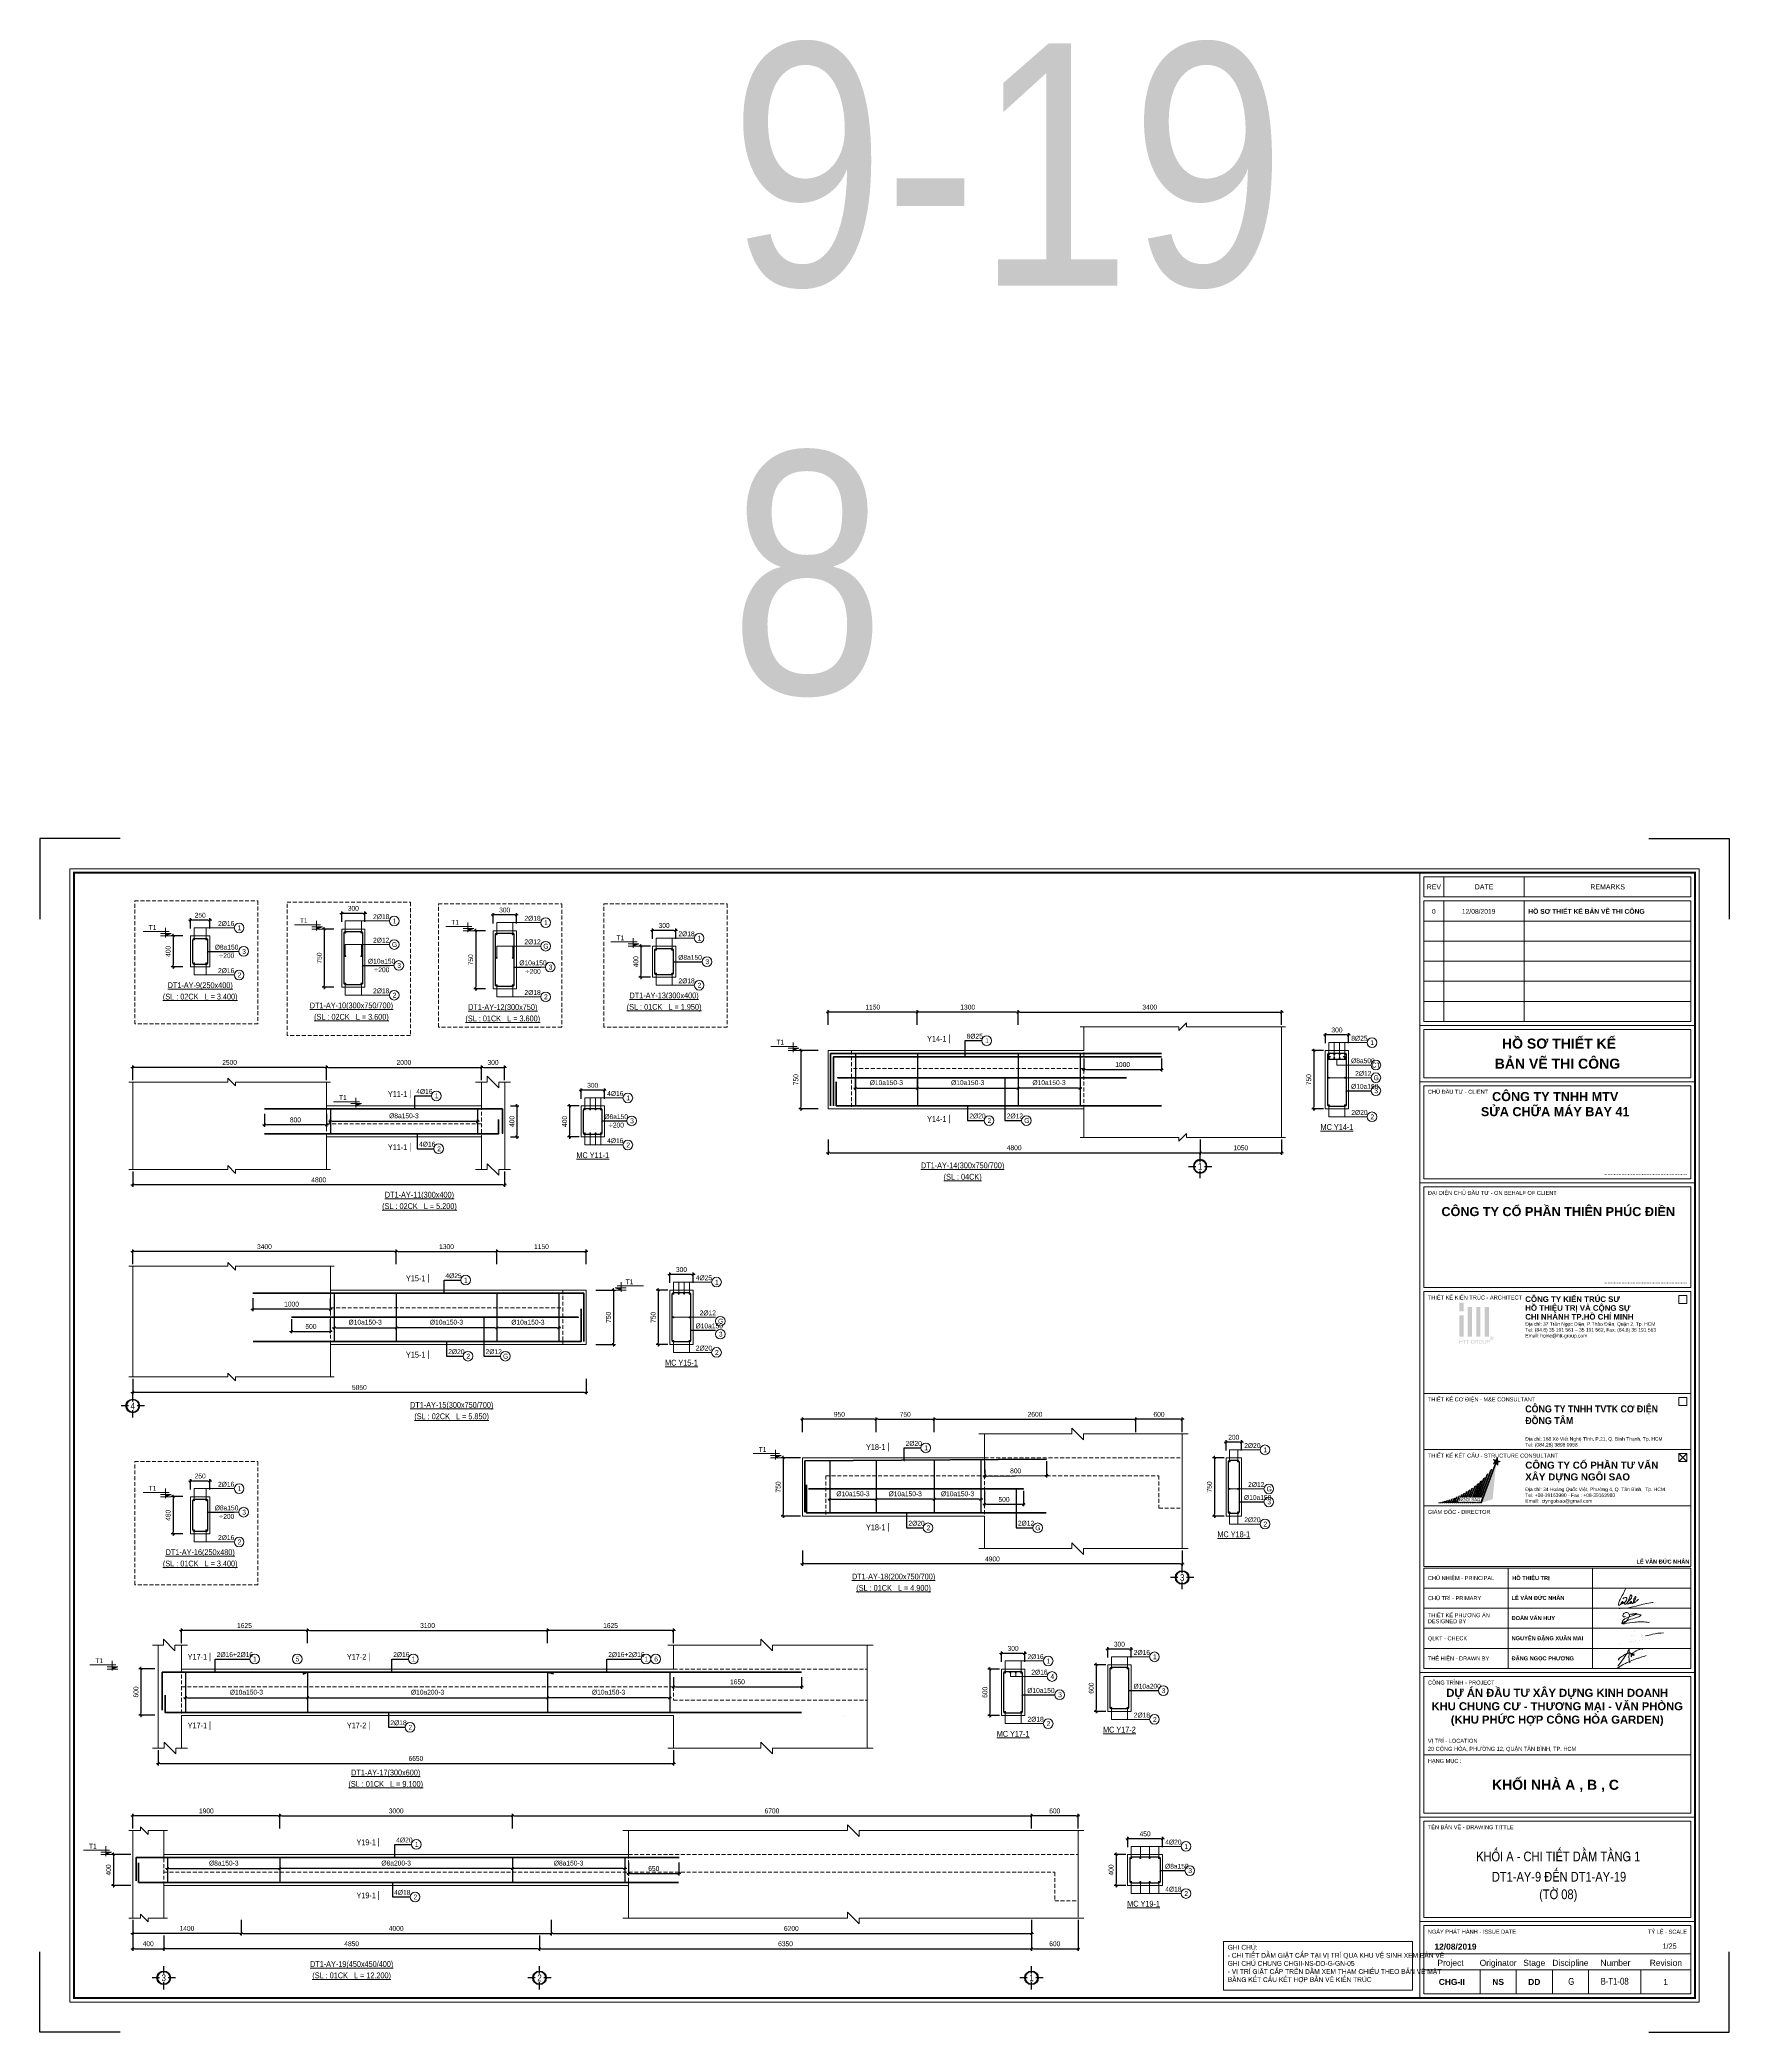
# Model space of a CAD drawing. Header units: millimetres. Extents: x 397144 to 8960116, y 345581 to 674207.
# Drawn here: x 5062667 to 5084470, y 648502 to 674207 of the extents above; entities that cross this region are included whole.
import ezdxf
from ezdxf.enums import TextEntityAlignment as Align

# ---------------------------------------------------------------- set-up
doc = ezdxf.new("R2010")
doc.units = ezdxf.units.MM
doc.header["$PDSIZE"] = -10
doc.linetypes.add('CENTER', pattern=[2, 1.25, -0.25, 0.25, -0.25])
doc.linetypes.add('HIDDEN', pattern=[0.375, 0.25, -0.125])
doc.layers.get('0').update_dxf_attribs({"linetype": 'CONTINUOUS'})
doc.layers.get('Defpoints').update_dxf_attribs({"color": 12, "linetype": 'CONTINUOUS'})
for name, color, linetype, lineweight in [('2', 2, 'CONTINUOUS', 20), ('CDAI', 8, 'CONTINUOUS', 30), ('CHG_XX_Khung ten$0$A1 BORDER$0$DGIONG', 4, 'CONTINUOUS', 13), ('CHG_XX_Khung ten$0$A1 BORDER$0$STICK', 1, 'CONTINUOUS', 9), ('CHG_XX_Khung ten$0$TEXT', 7, 'CONTINUOUS', 15), ('CHUNHO', 7, 'CENTER', 13), ('CTHEP', 2, 'CONTINUOUS', 50), ('DBAO', 3, 'CONTINUOUS', 20), ('DGIONG', 4, 'CONTINUOUS', 13), ('KTH', 150, 'CONTINUOUS', 5), ('Net khuat', 8, 'HIDDEN', 13), ('STICK', 1, 'CONTINUOUS', 9), ('TEXT', 7, 'CONTINUOUS', 15)]:
    doc.layers.add(name, color=color, linetype=linetype, lineweight=lineweight)
doc.layers.add('8', color=8, linetype='CONTINUOUS')
doc.layers.add('CHG_XX_Khung ten$0$TKTC', color=1, linetype='CONTINUOUS')
doc.layers.add('HATCH', color=7, linetype='CONTINUOUS', lineweight=5, true_color=0x2491ff)
doc.styles.add('CHG_XX_Khung ten$0$A1 BORDER$0$ARIAL', font='arial.ttf')
doc.styles.add('CHG_XX_Khung ten$0$A1 BORDER$0$Arial - Bold', font='arialbd.ttf', dxfattribs={"height": 2.5})
doc.styles.add('CHG_XX_Khung ten$0$A1 BORDER$0$Star-AvoBold', font='VAVOB_0.TTF')
doc.styles.add('CHG_XX_Khung ten$0$A1 BORDER$0$Title Block DD$0$ARIAL', font='arial.ttf')
doc.styles.add('CHG_XX_Khung ten$0$A1 BORDER$0$Title Block DD$0$Arial - Bold', font='arialbd.ttf', dxfattribs={"height": 2.5})
doc.styles.add('CHG_XX_Khung ten$0$arial', font='arial.ttf')
doc.styles.add('CHG_XX_Khung ten$0$Arial - Bold', font='arialbd.ttf')
doc.styles.add('CHG_XX_Khung ten$0$ArialB', font='arialbd.ttf')
doc.styles.add('CHG_XX_Khung ten$0$title block pccc$0$ARIAL', font='arial.ttf')
doc.styles.add('CHG_XX_Khung ten$0$title block pccc$0$Arial - Bold', font='arialbd.ttf', dxfattribs={"height": 2.5})
doc.styles.add('HELVECONDENSE', font='VHELVCN_0.TTF')
doc.styles.add('Star-HelCon', font='VHELVCN_0.TTF')
doc.styles.add('TTP-HelCon', font='VHELVCN_0.TTF')
doc.styles.add('VNI-HELVE-CONDENSE', font='VHELVCN_0.TTF')
doc.dimstyles.new('kc-25', dxfattribs={"dimtxt": 62.5, "dimasz": 20, "dimexe": 20, "dimexo": 50, "dimgap": 25, "dimtad": 3, "dimdec": 0, "dimzin": 0, "dimdsep": 46, "dimtxsty": 'VNI-HELVE-CONDENSE', "dimblk": 'DIM', "dimcen": 2.5, "dimclrd": 256, "dimclre": 154, "dimclrt": 7, "dimaunit": 1, "dimadec": 0, "dimazin": 0, "dimtfac": 1, "dimtdec": 0, "dimtix": 1, "dimtmove": 0, "dimatfit": 3, "dimldrblk": 'DOT', "dimfxl": 1, "dimtolj": 1, "dimtzin": 0, "dimarcsym": 0})
doc.dimstyles.new('TTP-25', dxfattribs={"dimscale": 25, "dimtxt": 2.5, "dimasz": 1, "dimexe": 1, "dimexo": 1, "dimgap": 0.09, "dimtad": 0, "dimdec": 4, "dimrnd": 5, "dimzin": 9, "dimdsep": 46, "dimtxsty": 'TTP-HelCon', "dimblk": 'Stick1', "dimcen": 0.09, "dimdle": 1.5, "dimclrd": 256, "dimclre": 256, "dimclrt": 7, "dimadec": 0, "dimazin": 0, "dimtfac": 1, "dimtdec": 4, "dimtmove": 0, "dimatfit": 3, "dimldrblk": '_ArchTick1', "dimfxl": 1, "dimtvp": 1, "dimtolj": 1, "dimtzin": 0, "dimarcsym": 0})

# ---------------------------------------------------------------- blocks, each defined once
blk = doc.blocks.new('Stick1')
at = {"layer": 'STICK'}
h = blk.add_hatch(color=256, dxfattribs=at)
edge = h.paths.add_edge_path()
edge.add_line((0.3, 0.5), (-0.5, -0.3))
edge.add_arc((-0.4, -0.4), 0.141, 135, 315)
edge.add_line((-0.3, -0.5), (0.5, 0.3))
edge.add_arc((0.4, 0.4), 0.141, 315, 495)
blk.add_line((1, 0), (-1, 0), dxfattribs=at)
blk.add_lwpolyline([(0.3, 0.5), (-0.5, -0.3, 1), (-0.3, -0.5), (0.5, 0.3, 1), (0.3, 0.5, 1)], format="xyb", dxfattribs=at)
blk = doc.blocks.new('*D172')
at = {"layer": 'Defpoints', "color": 0, "ltscale": 500, "transparency": 16777216}
for p in [(5066563, 662937), (5066563, 662804), (5066863, 662804)]:
    blk.add_point(p, dxfattribs=at)
at = {"layer": 'KTH', "lineweight": -2, "ltscale": 500, "transparency": 16777216}
for p, q in [((5066563, 662829), (5066563, 662962)), ((5066863, 662829), (5066863, 662962)), ((5066838, 662937), (5066588, 662937))]:
    blk.add_line(p, q, dxfattribs=at)
at = {"layer": 'KTH', "lineweight": -2, "ltscale": 500, "transparency": 16777216, "xscale": 25, "yscale": 25, "zscale": 25, "rotation": 180}
blk.add_blockref('Stick1', (5066563, 662937), dxfattribs=at)
at = {"layer": 'KTH', "lineweight": -2, "ltscale": 500, "transparency": 16777216, "xscale": 25, "yscale": 25, "zscale": 25}
blk.add_blockref('Stick1', (5066863, 662937), dxfattribs=at)
at = {"layer": 'KTH', "color": 7, "ltscale": 500, "transparency": 16777216, "insert": (5066713, 663001), "char_height": 62.5, "attachment_point": 5, "style": 'TTP-HelCon'}
blk.add_mtext('\\A1;300', dxfattribs=at)
blk = doc.blocks.new('_ArchTick1')
at = {"color": 0, "const_width": 3.81}
blk.add_lwpolyline([(-12.7, -12.7), (12.7, 12.7)], dxfattribs=at)
blk = doc.blocks.new('*D173')
at = {"layer": 'Defpoints', "color": 0, "ltscale": 500, "transparency": 16777216}
for p in [(5066488, 662735), (5066338, 661985), (5066488, 661985)]:
    blk.add_point(p, dxfattribs=at)
at = {"layer": 'KTH', "lineweight": -2, "ltscale": 500, "transparency": 16777216}
for p, q in [((5066463, 662735), (5066313, 662735)), ((5066338, 662710), (5066338, 662010)), ((5066463, 661985), (5066313, 661985))]:
    blk.add_line(p, q, dxfattribs=at)
at = {"layer": 'KTH', "lineweight": -2, "ltscale": 500, "transparency": 16777216, "xscale": 25, "yscale": 25, "zscale": 25}
for p, rotation in [((5066338, 662735), 90), ((5066338, 661985), 270)]:
    blk.add_blockref('Stick1', p, dxfattribs=dict(at, rotation=rotation))
at = {"layer": 'KTH', "color": 7, "ltscale": 500, "transparency": 16777216, "insert": (5066274, 662360), "char_height": 62.5, "attachment_point": 5, "rotation": 90, "style": 'TTP-HelCon'}
blk.add_mtext('\\A1;750', dxfattribs=at)
blk = doc.blocks.new('CODE')
at = {"layer": 'DBAO'}
for p, q in [((-63, 0), (-138, 30)), ((-138, 30), (0, 30)), ((-138, 0), (0, 0)), ((-113, 55), (224, 55)), ((-63, -20), (-63, 105))]:
    blk.add_line(p, q, dxfattribs=at)
at = {"layer": 'HATCH', "color": 1}
blk.add_solid([(-63, 0), (-138, 30), (-63, 30)], dxfattribs=at)
blk = doc.blocks.new('DIM')
h = blk.add_hatch(color=1)
h.paths.add_polyline_path([(0.5, 0.3, 1), (0.3, 0.5), (-0.2, 0), (0.2, 0)])
h.paths.add_polyline_path([(0.2, 0), (-0.2, 0), (-0.5, -0.3, 1), (-0.3, -0.5)])
at = {"color": 9}
for p, q in [((-0.2, 0), (-1.5, 0)), ((0.2, 0), (1.5, 0))]:
    blk.add_line(p, q, dxfattribs=at)
at = {"color": 1}
for p, q in [((-0.5, -0.3), (0.3, 0.5)), ((-0.3, -0.5), (0.5, 0.3)), ((-0.2, 0), (0.2, 0))]:
    blk.add_line(p, q, dxfattribs=at)
blk.add_arc((-0.4, -0.4), 0.138, 135, 315, dxfattribs=at)
blk = doc.blocks.new('*D174')
at = {"layer": 'Defpoints', "color": 0, "ltscale": 500, "transparency": 16777216}
for p in [(5064612, 662848), (5064612, 662715), (5064862, 662715)]:
    blk.add_point(p, dxfattribs=at)
at = {"layer": 'KTH', "lineweight": -2, "ltscale": 500, "transparency": 16777216}
for p, q in [((5064612, 662740), (5064612, 662873)), ((5064837, 662848), (5064637, 662848)), ((5064862, 662740), (5064862, 662873))]:
    blk.add_line(p, q, dxfattribs=at)
at = {"layer": 'KTH', "lineweight": -2, "ltscale": 500, "transparency": 16777216, "xscale": 25, "yscale": 25, "zscale": 25, "rotation": 180}
blk.add_blockref('Stick1', (5064612, 662848), dxfattribs=at)
at = {"layer": 'KTH', "lineweight": -2, "ltscale": 500, "transparency": 16777216, "xscale": 25, "yscale": 25, "zscale": 25}
blk.add_blockref('Stick1', (5064862, 662848), dxfattribs=at)
at = {"layer": 'KTH', "color": 7, "ltscale": 500, "transparency": 16777216, "insert": (5064737, 662912), "char_height": 62.5, "attachment_point": 5, "style": 'TTP-HelCon'}
blk.add_mtext('\\A1;250', dxfattribs=at)
blk = doc.blocks.new('*D175')
at = {"layer": 'Defpoints', "color": 0, "ltscale": 500, "transparency": 16777216}
for p in [(5064537, 662646), (5064387, 662246), (5064537, 662246)]:
    blk.add_point(p, dxfattribs=at)
at = {"layer": 'KTH', "lineweight": -2, "ltscale": 500, "transparency": 16777216}
for p, q in [((5064512, 662646), (5064362, 662646)), ((5064387, 662621), (5064387, 662271)), ((5064512, 662246), (5064362, 662246))]:
    blk.add_line(p, q, dxfattribs=at)
at = {"layer": 'KTH', "lineweight": -2, "ltscale": 500, "transparency": 16777216, "xscale": 25, "yscale": 25, "zscale": 25}
for p, rotation in [((5064387, 662646), 90), ((5064387, 662246), 270)]:
    blk.add_blockref('Stick1', p, dxfattribs=dict(at, rotation=rotation))
at = {"layer": 'KTH', "color": 7, "ltscale": 500, "transparency": 16777216, "insert": (5064323, 662446), "char_height": 62.5, "attachment_point": 5, "rotation": 90, "style": 'TTP-HelCon'}
blk.add_mtext('\\A1;400', dxfattribs=at)
blk = doc.blocks.new('*D176')
at = {"layer": 'Defpoints', "color": 0, "transparency": 16777216}
for p in [(5063866, 660950), (5063866, 660761), (5066366, 660761)]:
    blk.add_point(p, dxfattribs=at)
at = {"layer": 'KTH', "lineweight": -2, "transparency": 16777216}
for p, q in [((5063866, 660786), (5063866, 660975)), ((5066341, 660950), (5063891, 660950)), ((5066366, 660786), (5066366, 660975))]:
    blk.add_line(p, q, dxfattribs=at)
at = {"layer": 'KTH', "lineweight": -2, "transparency": 16777216, "xscale": 25, "yscale": 25, "zscale": 25, "rotation": 180}
blk.add_blockref('Stick1', (5063866, 660950), dxfattribs=at)
at = {"layer": 'KTH', "lineweight": -2, "transparency": 16777216, "xscale": 25, "yscale": 25, "zscale": 25}
blk.add_blockref('Stick1', (5066366, 660950), dxfattribs=at)
at = {"layer": 'KTH', "color": 7, "transparency": 16777216, "insert": (5065116, 661013), "char_height": 62.5, "attachment_point": 5, "style": 'TTP-HelCon'}
blk.add_mtext('\\A1;2500', dxfattribs=at)
blk = doc.blocks.new('*D177')
at = {"layer": 'Defpoints', "color": 0, "transparency": 16777216}
for p in [(5063866, 659632), (5068666, 659632), (5063866, 659434)]:
    blk.add_point(p, dxfattribs=at)
at = {"layer": 'KTH', "lineweight": -2, "transparency": 16777216}
for p, q in [((5063866, 659607), (5063866, 659409)), ((5068666, 659607), (5068666, 659409)), ((5068641, 659434), (5063891, 659434))]:
    blk.add_line(p, q, dxfattribs=at)
at = {"layer": 'KTH', "lineweight": -2, "transparency": 16777216, "xscale": 25, "yscale": 25, "zscale": 25, "rotation": 180}
blk.add_blockref('Stick1', (5063866, 659434), dxfattribs=at)
at = {"layer": 'KTH', "lineweight": -2, "transparency": 16777216, "xscale": 25, "yscale": 25, "zscale": 25}
blk.add_blockref('Stick1', (5068666, 659434), dxfattribs=at)
at = {"layer": 'KTH', "color": 7, "transparency": 16777216, "insert": (5066266, 659498), "char_height": 62.5, "attachment_point": 5, "style": 'TTP-HelCon'}
blk.add_mtext('\\A1;4800', dxfattribs=at)
blk = doc.blocks.new('*D178')
at = {"layer": 'Defpoints', "color": 0, "transparency": 16777216}
for p in [(5068366, 660950), (5066366, 660761), (5068366, 660761)]:
    blk.add_point(p, dxfattribs=at)
at = {"layer": 'KTH', "lineweight": -2, "transparency": 16777216}
for p, q in [((5066366, 660786), (5066366, 660975)), ((5066391, 660950), (5068341, 660950)), ((5068366, 660786), (5068366, 660975))]:
    blk.add_line(p, q, dxfattribs=at)
at = {"layer": 'KTH', "lineweight": -2, "transparency": 16777216, "xscale": 25, "yscale": 25, "zscale": 25, "rotation": 180}
blk.add_blockref('Stick1', (5066366, 660950), dxfattribs=at)
at = {"layer": 'KTH', "lineweight": -2, "transparency": 16777216, "xscale": 25, "yscale": 25, "zscale": 25}
blk.add_blockref('Stick1', (5068366, 660950), dxfattribs=at)
at = {"layer": 'KTH', "color": 7, "transparency": 16777216, "insert": (5067366, 661013), "char_height": 62.5, "attachment_point": 5, "style": 'TTP-HelCon'}
blk.add_mtext('\\A1;2000', dxfattribs=at)
blk = doc.blocks.new('*D179')
at = {"layer": 'Defpoints', "color": 0, "transparency": 16777216}
for p in [(5066416, 660194), (5068316, 660254), (5068316, 660194)]:
    blk.add_point(p, dxfattribs=at)
at = {"layer": 'KTH', "lineweight": -2, "transparency": 16777216}
for p, q in [((5066416, 660219), (5066416, 660279)), ((5066441, 660254), (5068291, 660254)), ((5068316, 660219), (5068316, 660279))]:
    blk.add_line(p, q, dxfattribs=at)
at = {"layer": 'KTH', "lineweight": -2, "transparency": 16777216, "xscale": 25, "yscale": 25, "zscale": 25, "rotation": 180}
blk.add_blockref('Stick1', (5066416, 660254), dxfattribs=at)
at = {"layer": 'KTH', "lineweight": -2, "transparency": 16777216, "xscale": 25, "yscale": 25, "zscale": 25}
blk.add_blockref('Stick1', (5068316, 660254), dxfattribs=at)
at = {"layer": 'KTH', "color": 7, "transparency": 16777216, "insert": (5067366, 660324), "char_height": 62.5, "attachment_point": 5, "style": 'TTP-HelCon'}
blk.add_mtext('\\A1;Þ8a150-3', dxfattribs=at)
blk = doc.blocks.new('*D180')
at = {"layer": 'Defpoints', "color": 0, "transparency": 16777216}
for p in [(5065566, 660374), (5065566, 660208), (5066366, 660374)]:
    blk.add_point(p, dxfattribs=at)
at = {"layer": 'KTH', "lineweight": -2, "transparency": 16777216}
for p, q in [((5065566, 660349), (5065566, 660183)), ((5066341, 660208), (5065591, 660208)), ((5066366, 660349), (5066366, 660183))]:
    blk.add_line(p, q, dxfattribs=at)
at = {"layer": 'KTH', "lineweight": -2, "transparency": 16777216, "xscale": 25, "yscale": 25, "zscale": 25, "rotation": 180}
blk.add_blockref('Stick1', (5065566, 660208), dxfattribs=at)
at = {"layer": 'KTH', "lineweight": -2, "transparency": 16777216, "xscale": 25, "yscale": 25, "zscale": 25}
blk.add_blockref('Stick1', (5066366, 660208), dxfattribs=at)
at = {"layer": 'KTH', "color": 7, "transparency": 16777216, "insert": (5065966, 660272), "char_height": 62.5, "attachment_point": 5, "style": 'TTP-HelCon'}
blk.add_mtext('\\A1;800', dxfattribs=at)
blk = doc.blocks.new('*D181')
at = {"layer": 'Defpoints', "color": 0, "transparency": 16777216}
for p in [(5064496, 653684), (5064496, 653495), (5066121, 653495)]:
    blk.add_point(p, dxfattribs=at)
at = {"layer": 'KTH', "lineweight": -2, "transparency": 16777216}
for p, q in [((5064496, 653520), (5064496, 653709)), ((5066121, 653520), (5066121, 653709)), ((5066096, 653684), (5064521, 653684))]:
    blk.add_line(p, q, dxfattribs=at)
at = {"layer": 'KTH', "lineweight": -2, "transparency": 16777216, "xscale": 25, "yscale": 25, "zscale": 25, "rotation": 180}
blk.add_blockref('Stick1', (5064496, 653684), dxfattribs=at)
at = {"layer": 'KTH', "lineweight": -2, "transparency": 16777216, "xscale": 25, "yscale": 25, "zscale": 25}
blk.add_blockref('Stick1', (5066121, 653684), dxfattribs=at)
at = {"layer": 'KTH', "color": 7, "transparency": 16777216, "insert": (5065308, 653748), "char_height": 62.5, "attachment_point": 5, "style": 'TTP-HelCon'}
blk.add_mtext('\\A1;1625', dxfattribs=at)
blk = doc.blocks.new('*D182')
at = {"layer": 'Defpoints', "color": 0, "transparency": 16777216}
for p in [(5064546, 652957), (5066121, 652957), (5066121, 652817)]:
    blk.add_point(p, dxfattribs=at)
at = {"layer": 'KTH', "lineweight": -2, "transparency": 16777216}
for p, q in [((5064546, 652932), (5064546, 652792)), ((5066121, 652932), (5066121, 652792)), ((5064571, 652817), (5066096, 652817))]:
    blk.add_line(p, q, dxfattribs=at)
at = {"layer": 'KTH', "lineweight": -2, "transparency": 16777216, "xscale": 25, "yscale": 25, "zscale": 25, "rotation": 180}
blk.add_blockref('Stick1', (5064546, 652817), dxfattribs=at)
at = {"layer": 'KTH', "lineweight": -2, "transparency": 16777216, "xscale": 25, "yscale": 25, "zscale": 25}
blk.add_blockref('Stick1', (5066121, 652817), dxfattribs=at)
at = {"layer": 'KTH', "color": 7, "transparency": 16777216, "insert": (5065333, 652887), "char_height": 62.5, "attachment_point": 5, "style": 'TTP-HelCon'}
blk.add_mtext('\\A1;Þ10a150-3', dxfattribs=at)
blk = doc.blocks.new('*D183')
at = {"layer": 'Defpoints', "color": 0, "transparency": 16777216}
for p in [(5069221, 652957), (5070796, 652957), (5069221, 652817)]:
    blk.add_point(p, dxfattribs=at)
at = {"layer": 'KTH', "lineweight": -2, "transparency": 16777216}
for p, q in [((5069221, 652932), (5069221, 652792)), ((5070796, 652932), (5070796, 652792)), ((5070771, 652817), (5069246, 652817))]:
    blk.add_line(p, q, dxfattribs=at)
at = {"layer": 'KTH', "lineweight": -2, "transparency": 16777216, "xscale": 25, "yscale": 25, "zscale": 25, "rotation": 180}
blk.add_blockref('Stick1', (5069221, 652817), dxfattribs=at)
at = {"layer": 'KTH', "lineweight": -2, "transparency": 16777216, "xscale": 25, "yscale": 25, "zscale": 25}
blk.add_blockref('Stick1', (5070796, 652817), dxfattribs=at)
at = {"layer": 'KTH', "color": 7, "transparency": 16777216, "insert": (5070008, 652887), "char_height": 62.5, "attachment_point": 5, "style": 'TTP-HelCon'}
blk.add_mtext('\\A1;Þ10a150-3', dxfattribs=at)
blk = doc.blocks.new('*D184')
at = {"layer": 'Defpoints', "color": 0, "transparency": 16777216}
for p in [(5070846, 653108), (5072496, 653108), (5072496, 652957)]:
    blk.add_point(p, dxfattribs=at)
at = {"layer": 'KTH', "lineweight": -2, "transparency": 16777216}
for p, q in [((5070846, 653083), (5070846, 652932)), ((5070871, 652957), (5072471, 652957)), ((5072496, 653083), (5072496, 652932))]:
    blk.add_line(p, q, dxfattribs=at)
at = {"layer": 'KTH', "lineweight": -2, "transparency": 16777216, "xscale": 25, "yscale": 25, "zscale": 25, "rotation": 180}
blk.add_blockref('Stick1', (5070846, 652957), dxfattribs=at)
at = {"layer": 'KTH', "lineweight": -2, "transparency": 16777216, "xscale": 25, "yscale": 25, "zscale": 25}
blk.add_blockref('Stick1', (5072496, 652957), dxfattribs=at)
at = {"layer": 'KTH', "color": 7, "transparency": 16777216, "insert": (5071671, 653021), "char_height": 62.5, "attachment_point": 5, "style": 'TTP-HelCon'}
blk.add_mtext('\\A1;1650', dxfattribs=at)
blk = doc.blocks.new('*D185')
at = {"layer": 'Defpoints', "color": 0, "transparency": 16777216}
for p in [(5066121, 653495), (5069221, 653684), (5069221, 653495)]:
    blk.add_point(p, dxfattribs=at)
at = {"layer": 'KTH', "lineweight": -2, "transparency": 16777216}
for p, q in [((5066121, 653520), (5066121, 653709)), ((5069221, 653520), (5069221, 653709)), ((5066146, 653684), (5069196, 653684))]:
    blk.add_line(p, q, dxfattribs=at)
at = {"layer": 'KTH', "lineweight": -2, "transparency": 16777216, "xscale": 25, "yscale": 25, "zscale": 25, "rotation": 180}
blk.add_blockref('Stick1', (5066121, 653684), dxfattribs=at)
at = {"layer": 'KTH', "lineweight": -2, "transparency": 16777216, "xscale": 25, "yscale": 25, "zscale": 25}
blk.add_blockref('Stick1', (5069221, 653684), dxfattribs=at)
at = {"layer": 'KTH', "color": 7, "transparency": 16777216, "insert": (5067671, 653748), "char_height": 62.5, "attachment_point": 5, "style": 'TTP-HelCon'}
blk.add_mtext('\\A1;3100', dxfattribs=at)
blk = doc.blocks.new('*D186')
at = {"layer": 'Defpoints', "color": 0, "transparency": 16777216}
for p in [(5069221, 653684), (5069221, 653495), (5070846, 653495)]:
    blk.add_point(p, dxfattribs=at)
at = {"layer": 'KTH', "lineweight": -2, "transparency": 16777216}
for p, q in [((5069221, 653520), (5069221, 653709)), ((5070846, 653520), (5070846, 653709)), ((5070821, 653684), (5069246, 653684))]:
    blk.add_line(p, q, dxfattribs=at)
at = {"layer": 'KTH', "lineweight": -2, "transparency": 16777216, "xscale": 25, "yscale": 25, "zscale": 25, "rotation": 180}
blk.add_blockref('Stick1', (5069221, 653684), dxfattribs=at)
at = {"layer": 'KTH', "lineweight": -2, "transparency": 16777216, "xscale": 25, "yscale": 25, "zscale": 25}
blk.add_blockref('Stick1', (5070846, 653684), dxfattribs=at)
at = {"layer": 'KTH', "color": 7, "transparency": 16777216, "insert": (5070033, 653748), "char_height": 62.5, "attachment_point": 5, "style": 'TTP-HelCon'}
blk.add_mtext('\\A1;1625', dxfattribs=at)
blk = doc.blocks.new('*D187')
at = {"layer": 'Defpoints', "color": 0, "transparency": 16777216}
for p in [(5064196, 652167), (5070846, 652167), (5070846, 651969)]:
    blk.add_point(p, dxfattribs=at)
at = {"layer": 'KTH', "lineweight": -2, "transparency": 16777216}
for p, q in [((5064196, 652142), (5064196, 651944)), ((5064221, 651969), (5070821, 651969)), ((5070846, 652142), (5070846, 651944))]:
    blk.add_line(p, q, dxfattribs=at)
at = {"layer": 'KTH', "lineweight": -2, "transparency": 16777216, "xscale": 25, "yscale": 25, "zscale": 25, "rotation": 180}
blk.add_blockref('Stick1', (5064196, 651969), dxfattribs=at)
at = {"layer": 'KTH', "lineweight": -2, "transparency": 16777216, "xscale": 25, "yscale": 25, "zscale": 25}
blk.add_blockref('Stick1', (5070846, 651969), dxfattribs=at)
at = {"layer": 'KTH', "color": 7, "transparency": 16777216, "insert": (5067521, 652033), "char_height": 62.5, "attachment_point": 5, "style": 'TTP-HelCon'}
blk.add_mtext('\\A1;6650', dxfattribs=at)
blk = doc.blocks.new('*D188')
at = {"layer": 'Defpoints', "color": 0, "transparency": 16777216}
for p in [(5066121, 652957), (5069221, 652957), (5069221, 652817)]:
    blk.add_point(p, dxfattribs=at)
at = {"layer": 'KTH', "lineweight": -2, "transparency": 16777216}
for p, q in [((5066121, 652932), (5066121, 652792)), ((5069221, 652932), (5069221, 652792)), ((5066146, 652817), (5069196, 652817))]:
    blk.add_line(p, q, dxfattribs=at)
at = {"layer": 'KTH', "lineweight": -2, "transparency": 16777216, "xscale": 25, "yscale": 25, "zscale": 25, "rotation": 180}
blk.add_blockref('Stick1', (5066121, 652817), dxfattribs=at)
at = {"layer": 'KTH', "lineweight": -2, "transparency": 16777216, "xscale": 25, "yscale": 25, "zscale": 25}
blk.add_blockref('Stick1', (5069221, 652817), dxfattribs=at)
at = {"layer": 'KTH', "color": 7, "transparency": 16777216, "insert": (5067671, 652887), "char_height": 62.5, "attachment_point": 5, "style": 'TTP-HelCon'}
blk.add_mtext('\\A1;Þ10a200-3', dxfattribs=at)
blk = doc.blocks.new('*D189')
at = {"layer": 'Defpoints', "color": 0, "transparency": 16777216}
for p in [(5064316, 650752), (5065766, 650752), (5065766, 650612)]:
    blk.add_point(p, dxfattribs=at)
at = {"layer": 'KTH', "lineweight": -2, "transparency": 16777216}
for p, q in [((5064316, 650727), (5064316, 650587)), ((5064341, 650612), (5065741, 650612)), ((5065766, 650727), (5065766, 650587))]:
    blk.add_line(p, q, dxfattribs=at)
at = {"layer": 'KTH', "lineweight": -2, "transparency": 16777216, "xscale": 25, "yscale": 25, "zscale": 25, "rotation": 180}
blk.add_blockref('Stick1', (5064316, 650612), dxfattribs=at)
at = {"layer": 'KTH', "lineweight": -2, "transparency": 16777216, "xscale": 25, "yscale": 25, "zscale": 25}
blk.add_blockref('Stick1', (5065766, 650612), dxfattribs=at)
at = {"layer": 'KTH', "color": 7, "transparency": 16777216, "insert": (5065041, 650682), "char_height": 62.5, "attachment_point": 5, "style": 'TTP-HelCon'}
blk.add_mtext('\\A1;Þ8a150-3', dxfattribs=at)
blk = doc.blocks.new('*D190')
at = {"layer": 'Defpoints', "color": 0, "transparency": 16777216}
for p in [(5065766, 650752), (5065766, 650612), (5068766, 650752)]:
    blk.add_point(p, dxfattribs=at)
at = {"layer": 'KTH', "lineweight": -2, "transparency": 16777216}
for p, q in [((5065766, 650727), (5065766, 650587)), ((5068741, 650612), (5065791, 650612)), ((5068766, 650727), (5068766, 650587))]:
    blk.add_line(p, q, dxfattribs=at)
at = {"layer": 'KTH', "lineweight": -2, "transparency": 16777216, "xscale": 25, "yscale": 25, "zscale": 25, "rotation": 180}
blk.add_blockref('Stick1', (5065766, 650612), dxfattribs=at)
at = {"layer": 'KTH', "lineweight": -2, "transparency": 16777216, "xscale": 25, "yscale": 25, "zscale": 25}
blk.add_blockref('Stick1', (5068766, 650612), dxfattribs=at)
at = {"layer": 'KTH', "color": 7, "transparency": 16777216, "insert": (5067266, 650682), "char_height": 62.5, "attachment_point": 5, "style": 'TTP-HelCon'}
blk.add_mtext('\\A1;Þ8a200-3', dxfattribs=at)
blk = doc.blocks.new('*D191')
at = {"layer": 'Defpoints', "color": 0, "transparency": 16777216}
for p in [(5063866, 651292), (5063866, 651103), (5065766, 651103)]:
    blk.add_point(p, dxfattribs=at)
at = {"layer": 'KTH', "lineweight": -2, "transparency": 16777216}
for p, q in [((5063866, 651128), (5063866, 651317)), ((5065741, 651292), (5063891, 651292)), ((5065766, 651128), (5065766, 651317))]:
    blk.add_line(p, q, dxfattribs=at)
at = {"layer": 'KTH', "lineweight": -2, "transparency": 16777216, "xscale": 25, "yscale": 25, "zscale": 25, "rotation": 180}
blk.add_blockref('Stick1', (5063866, 651292), dxfattribs=at)
at = {"layer": 'KTH', "lineweight": -2, "transparency": 16777216, "xscale": 25, "yscale": 25, "zscale": 25}
blk.add_blockref('Stick1', (5065766, 651292), dxfattribs=at)
at = {"layer": 'KTH', "color": 7, "transparency": 16777216, "insert": (5064816, 651356), "char_height": 62.5, "attachment_point": 5, "style": 'TTP-HelCon'}
blk.add_mtext('\\A1;1900', dxfattribs=at)
blk = doc.blocks.new('*D192')
at = {"layer": 'Defpoints', "color": 0, "transparency": 16777216}
for p in [(5063866, 650794), (5063616, 650394), (5063866, 650394)]:
    blk.add_point(p, dxfattribs=at)
at = {"layer": 'KTH', "lineweight": -2, "transparency": 16777216}
for p, q in [((5063841, 650794), (5063591, 650794)), ((5063616, 650769), (5063616, 650419)), ((5063841, 650394), (5063591, 650394))]:
    blk.add_line(p, q, dxfattribs=at)
at = {"layer": 'KTH', "lineweight": -2, "transparency": 16777216, "xscale": 25, "yscale": 25, "zscale": 25}
for p, rotation in [((5063616, 650794), 90), ((5063616, 650394), 270)]:
    blk.add_blockref('Stick1', p, dxfattribs=dict(at, rotation=rotation))
at = {"layer": 'KTH', "color": 7, "transparency": 16777216, "insert": (5063553, 650594), "char_height": 62.5, "attachment_point": 5, "rotation": 90, "style": 'TTP-HelCon'}
blk.add_mtext('\\A1;400', dxfattribs=at)
blk = doc.blocks.new('*D193')
at = {"layer": 'Defpoints', "color": 0, "transparency": 16777216}
for p in [(5063866, 649974), (5065266, 649974), (5063866, 649776)]:
    blk.add_point(p, dxfattribs=at)
at = {"layer": 'KTH', "lineweight": -2, "transparency": 16777216}
for p, q in [((5063866, 649949), (5063866, 649751)), ((5065266, 649949), (5065266, 649751)), ((5065241, 649776), (5063891, 649776))]:
    blk.add_line(p, q, dxfattribs=at)
at = {"layer": 'KTH', "lineweight": -2, "transparency": 16777216, "xscale": 25, "yscale": 25, "zscale": 25, "rotation": 180}
blk.add_blockref('Stick1', (5063866, 649776), dxfattribs=at)
at = {"layer": 'KTH', "lineweight": -2, "transparency": 16777216, "xscale": 25, "yscale": 25, "zscale": 25}
blk.add_blockref('Stick1', (5065266, 649776), dxfattribs=at)
at = {"layer": 'KTH', "color": 7, "transparency": 16777216, "insert": (5064566, 649840), "char_height": 62.5, "attachment_point": 5, "style": 'TTP-HelCon'}
blk.add_mtext('\\A1;1400', dxfattribs=at)
blk = doc.blocks.new('*D194')
at = {"layer": 'Defpoints', "color": 0, "transparency": 16777216}
for p in [(5068766, 651292), (5065766, 651103), (5068766, 651103)]:
    blk.add_point(p, dxfattribs=at)
at = {"layer": 'KTH', "lineweight": -2, "transparency": 16777216}
for p, q in [((5065766, 651128), (5065766, 651317)), ((5065791, 651292), (5068741, 651292)), ((5068766, 651128), (5068766, 651317))]:
    blk.add_line(p, q, dxfattribs=at)
at = {"layer": 'KTH', "lineweight": -2, "transparency": 16777216, "xscale": 25, "yscale": 25, "zscale": 25, "rotation": 180}
blk.add_blockref('Stick1', (5065766, 651292), dxfattribs=at)
at = {"layer": 'KTH', "lineweight": -2, "transparency": 16777216, "xscale": 25, "yscale": 25, "zscale": 25}
blk.add_blockref('Stick1', (5068766, 651292), dxfattribs=at)
at = {"layer": 'KTH', "color": 7, "transparency": 16777216, "insert": (5067266, 651356), "char_height": 62.5, "attachment_point": 5, "style": 'TTP-HelCon'}
blk.add_mtext('\\A1;3000', dxfattribs=at)
blk = doc.blocks.new('dau truc')
blk.add_circle((0, 0), 180)
at = {"layer": '8'}
for p, q in [((-127, 0), (-345, 0)), ((0, 127), (0, 345)), ((345, 0), (127, 0)), ((0, -345), (0, -127))]:
    blk.add_line(p, q, dxfattribs=at)
blk.add_circle((0, 0), 200, dxfattribs=at)
at = {"layer": 'TEXT', "style": 'HELVECONDENSE'}
blk.add_attdef('A', text='', height=233, dxfattribs=at).set_placement((0, 0), align=Align.MIDDLE)
blk = doc.blocks.new('*D195')
at = {"layer": 'Defpoints', "color": 0, "transparency": 16777216}
for p in [(5075466, 649974), (5076066, 649974), (5076066, 649578)]:
    blk.add_point(p, dxfattribs=at)
at = {"layer": 'KTH', "lineweight": -2, "transparency": 16777216}
for p, q in [((5075466, 649949), (5075466, 649553)), ((5076066, 649949), (5076066, 649553)), ((5075491, 649578), (5076041, 649578))]:
    blk.add_line(p, q, dxfattribs=at)
at = {"layer": 'KTH', "lineweight": -2, "transparency": 16777216, "xscale": 25, "yscale": 25, "zscale": 25, "rotation": 180}
blk.add_blockref('Stick1', (5075466, 649578), dxfattribs=at)
at = {"layer": 'KTH', "lineweight": -2, "transparency": 16777216, "xscale": 25, "yscale": 25, "zscale": 25}
blk.add_blockref('Stick1', (5076066, 649578), dxfattribs=at)
at = {"layer": 'KTH', "color": 7, "transparency": 16777216, "insert": (5075766, 649642), "char_height": 62.5, "attachment_point": 5, "style": 'TTP-HelCon'}
blk.add_mtext('\\A1;600', dxfattribs=at)
blk = doc.blocks.new('*D196')
at = {"layer": 'Defpoints', "color": 0, "transparency": 16777216}
for p in [(5075466, 651292), (5068766, 651103), (5075466, 651103)]:
    blk.add_point(p, dxfattribs=at)
at = {"layer": 'KTH', "lineweight": -2, "transparency": 16777216}
for p, q in [((5068766, 651128), (5068766, 651317)), ((5068791, 651292), (5075441, 651292)), ((5075466, 651128), (5075466, 651317))]:
    blk.add_line(p, q, dxfattribs=at)
at = {"layer": 'KTH', "lineweight": -2, "transparency": 16777216, "xscale": 25, "yscale": 25, "zscale": 25, "rotation": 180}
blk.add_blockref('Stick1', (5068766, 651292), dxfattribs=at)
at = {"layer": 'KTH', "lineweight": -2, "transparency": 16777216, "xscale": 25, "yscale": 25, "zscale": 25}
blk.add_blockref('Stick1', (5075466, 651292), dxfattribs=at)
at = {"layer": 'KTH', "color": 7, "transparency": 16777216, "insert": (5072116, 651356), "char_height": 62.5, "attachment_point": 5, "style": 'TTP-HelCon'}
blk.add_mtext('\\A1;6700', dxfattribs=at)
blk = doc.blocks.new('*D197')
at = {"layer": 'Defpoints', "color": 0, "transparency": 16777216}
for p in [(5075466, 651292), (5075466, 651103), (5076066, 651103)]:
    blk.add_point(p, dxfattribs=at)
at = {"layer": 'KTH', "lineweight": -2, "transparency": 16777216}
for p, q in [((5075466, 651128), (5075466, 651317)), ((5076041, 651292), (5075491, 651292)), ((5076066, 651128), (5076066, 651317))]:
    blk.add_line(p, q, dxfattribs=at)
at = {"layer": 'KTH', "lineweight": -2, "transparency": 16777216, "xscale": 25, "yscale": 25, "zscale": 25, "rotation": 180}
blk.add_blockref('Stick1', (5075466, 651292), dxfattribs=at)
at = {"layer": 'KTH', "lineweight": -2, "transparency": 16777216, "xscale": 25, "yscale": 25, "zscale": 25}
blk.add_blockref('Stick1', (5076066, 651292), dxfattribs=at)
at = {"layer": 'KTH', "color": 7, "transparency": 16777216, "insert": (5075766, 651356), "char_height": 62.5, "attachment_point": 5, "style": 'TTP-HelCon'}
blk.add_mtext('\\A1;600', dxfattribs=at)
blk = doc.blocks.new('*D198')
at = {"layer": 'Defpoints', "color": 0, "transparency": 16777216}
for p in [(5068766, 650752), (5068766, 650612), (5070216, 650752)]:
    blk.add_point(p, dxfattribs=at)
at = {"layer": 'KTH', "lineweight": -2, "transparency": 16777216}
for p, q in [((5068766, 650727), (5068766, 650587)), ((5070191, 650612), (5068791, 650612)), ((5070216, 650727), (5070216, 650587))]:
    blk.add_line(p, q, dxfattribs=at)
at = {"layer": 'KTH', "lineweight": -2, "transparency": 16777216, "xscale": 25, "yscale": 25, "zscale": 25, "rotation": 180}
blk.add_blockref('Stick1', (5068766, 650612), dxfattribs=at)
at = {"layer": 'KTH', "lineweight": -2, "transparency": 16777216, "xscale": 25, "yscale": 25, "zscale": 25}
blk.add_blockref('Stick1', (5070216, 650612), dxfattribs=at)
at = {"layer": 'KTH', "color": 7, "transparency": 16777216, "insert": (5069491, 650682), "char_height": 62.5, "attachment_point": 5, "style": 'TTP-HelCon'}
blk.add_mtext('\\A1;Þ8a150-3', dxfattribs=at)
blk = doc.blocks.new('*D199')
at = {"layer": 'Defpoints', "color": 0, "transparency": 16777216}
for p in [(5070266, 650715), (5070916, 650715), (5070916, 650549)]:
    blk.add_point(p, dxfattribs=at)
at = {"layer": 'KTH', "lineweight": -2, "transparency": 16777216}
for p, q in [((5070266, 650690), (5070266, 650524)), ((5070916, 650690), (5070916, 650524)), ((5070291, 650549), (5070891, 650549))]:
    blk.add_line(p, q, dxfattribs=at)
at = {"layer": 'KTH', "lineweight": -2, "transparency": 16777216, "xscale": 25, "yscale": 25, "zscale": 25, "rotation": 180}
blk.add_blockref('Stick1', (5070266, 650549), dxfattribs=at)
at = {"layer": 'KTH', "lineweight": -2, "transparency": 16777216, "xscale": 25, "yscale": 25, "zscale": 25}
blk.add_blockref('Stick1', (5070916, 650549), dxfattribs=at)
at = {"layer": 'KTH', "color": 7, "transparency": 16777216, "insert": (5070591, 650613), "char_height": 62.5, "attachment_point": 5, "style": 'TTP-HelCon'}
blk.add_mtext('\\A1;650', dxfattribs=at)
blk = doc.blocks.new('*D200')
at = {"layer": 'Defpoints', "color": 0, "transparency": 16777216}
for p in [(5064266, 649776), (5064266, 649578), (5069116, 649776)]:
    blk.add_point(p, dxfattribs=at)
at = {"layer": 'KTH', "lineweight": -2, "transparency": 16777216}
for p, q in [((5064266, 649751), (5064266, 649553)), ((5069091, 649578), (5064291, 649578)), ((5069116, 649751), (5069116, 649553))]:
    blk.add_line(p, q, dxfattribs=at)
at = {"layer": 'KTH', "lineweight": -2, "transparency": 16777216, "xscale": 25, "yscale": 25, "zscale": 25, "rotation": 180}
blk.add_blockref('Stick1', (5064266, 649578), dxfattribs=at)
at = {"layer": 'KTH', "lineweight": -2, "transparency": 16777216, "xscale": 25, "yscale": 25, "zscale": 25}
blk.add_blockref('Stick1', (5069116, 649578), dxfattribs=at)
at = {"layer": 'KTH', "color": 7, "transparency": 16777216, "insert": (5066691, 649642), "char_height": 62.5, "attachment_point": 5, "style": 'TTP-HelCon'}
blk.add_mtext('\\A1;4850', dxfattribs=at)
blk = doc.blocks.new('*D201')
at = {"layer": 'Defpoints', "color": 0, "transparency": 16777216}
for p in [(5065266, 649974), (5069266, 649974), (5069266, 649776)]:
    blk.add_point(p, dxfattribs=at)
at = {"layer": 'KTH', "lineweight": -2, "transparency": 16777216}
for p, q in [((5065266, 649949), (5065266, 649751)), ((5069266, 649949), (5069266, 649751)), ((5065291, 649776), (5069241, 649776))]:
    blk.add_line(p, q, dxfattribs=at)
at = {"layer": 'KTH', "lineweight": -2, "transparency": 16777216, "xscale": 25, "yscale": 25, "zscale": 25, "rotation": 180}
blk.add_blockref('Stick1', (5065266, 649776), dxfattribs=at)
at = {"layer": 'KTH', "lineweight": -2, "transparency": 16777216, "xscale": 25, "yscale": 25, "zscale": 25}
blk.add_blockref('Stick1', (5069266, 649776), dxfattribs=at)
at = {"layer": 'KTH', "color": 7, "transparency": 16777216, "insert": (5067266, 649840), "char_height": 62.5, "attachment_point": 5, "style": 'TTP-HelCon'}
blk.add_mtext('\\A1;4000', dxfattribs=at)
blk = doc.blocks.new('*D202')
at = {"layer": 'Defpoints', "color": 0, "transparency": 16777216}
for p in [(5069266, 649974), (5075466, 649974), (5075466, 649776)]:
    blk.add_point(p, dxfattribs=at)
at = {"layer": 'KTH', "lineweight": -2, "transparency": 16777216}
for p, q in [((5069266, 649949), (5069266, 649751)), ((5075466, 649949), (5075466, 649751)), ((5069291, 649776), (5075441, 649776))]:
    blk.add_line(p, q, dxfattribs=at)
at = {"layer": 'KTH', "lineweight": -2, "transparency": 16777216, "xscale": 25, "yscale": 25, "zscale": 25, "rotation": 180}
blk.add_blockref('Stick1', (5069266, 649776), dxfattribs=at)
at = {"layer": 'KTH', "lineweight": -2, "transparency": 16777216, "xscale": 25, "yscale": 25, "zscale": 25}
blk.add_blockref('Stick1', (5075466, 649776), dxfattribs=at)
at = {"layer": 'KTH', "color": 7, "transparency": 16777216, "insert": (5072366, 649840), "char_height": 62.5, "attachment_point": 5, "style": 'TTP-HelCon'}
blk.add_mtext('\\A1;6200', dxfattribs=at)
blk = doc.blocks.new('*D203')
at = {"layer": 'Defpoints', "color": 0, "transparency": 16777216}
for p in [(5063866, 649776), (5064266, 649776), (5064266, 649578)]:
    blk.add_point(p, dxfattribs=at)
at = {"layer": 'KTH', "lineweight": -2, "transparency": 16777216}
for p, q in [((5063866, 649751), (5063866, 649553)), ((5063891, 649578), (5064241, 649578)), ((5064266, 649751), (5064266, 649553))]:
    blk.add_line(p, q, dxfattribs=at)
at = {"layer": 'KTH', "lineweight": -2, "transparency": 16777216, "xscale": 25, "yscale": 25, "zscale": 25, "rotation": 180}
blk.add_blockref('Stick1', (5063866, 649578), dxfattribs=at)
at = {"layer": 'KTH', "lineweight": -2, "transparency": 16777216, "xscale": 25, "yscale": 25, "zscale": 25}
blk.add_blockref('Stick1', (5064266, 649578), dxfattribs=at)
at = {"layer": 'KTH', "color": 7, "transparency": 16777216, "insert": (5064066, 649642), "char_height": 62.5, "attachment_point": 5, "style": 'TTP-HelCon'}
blk.add_mtext('\\A1;400', dxfattribs=at)
blk = doc.blocks.new('*D204')
at = {"layer": 'Defpoints', "color": 0, "transparency": 16777216}
for p in [(5069116, 649776), (5075466, 649776), (5075466, 649578)]:
    blk.add_point(p, dxfattribs=at)
at = {"layer": 'KTH', "lineweight": -2, "transparency": 16777216}
for p, q in [((5069116, 649751), (5069116, 649553)), ((5069141, 649578), (5075441, 649578)), ((5075466, 649751), (5075466, 649553))]:
    blk.add_line(p, q, dxfattribs=at)
at = {"layer": 'KTH', "lineweight": -2, "transparency": 16777216, "xscale": 25, "yscale": 25, "zscale": 25, "rotation": 180}
blk.add_blockref('Stick1', (5069116, 649578), dxfattribs=at)
at = {"layer": 'KTH', "lineweight": -2, "transparency": 16777216, "xscale": 25, "yscale": 25, "zscale": 25}
blk.add_blockref('Stick1', (5075466, 649578), dxfattribs=at)
at = {"layer": 'KTH', "color": 7, "transparency": 16777216, "insert": (5072291, 649642), "char_height": 62.5, "attachment_point": 5, "style": 'TTP-HelCon'}
blk.add_mtext('\\A1;6350', dxfattribs=at)
blk = doc.blocks.new('*D205')
at = {"layer": 'Defpoints', "color": 0, "transparency": 16777216}
for p in [(5072861, 655517), (5073461, 655517), (5073461, 655377)]:
    blk.add_point(p, dxfattribs=at)
at = {"layer": 'KTH', "lineweight": -2, "transparency": 16777216}
for p, q in [((5072861, 655492), (5072861, 655352)), ((5073461, 655492), (5073461, 655352)), ((5072886, 655377), (5073436, 655377))]:
    blk.add_line(p, q, dxfattribs=at)
at = {"layer": 'KTH', "lineweight": -2, "transparency": 16777216, "xscale": 25, "yscale": 25, "zscale": 25, "rotation": 180}
blk.add_blockref('Stick1', (5072861, 655377), dxfattribs=at)
at = {"layer": 'KTH', "lineweight": -2, "transparency": 16777216, "xscale": 25, "yscale": 25, "zscale": 25}
blk.add_blockref('Stick1', (5073461, 655377), dxfattribs=at)
at = {"layer": 'KTH', "color": 7, "transparency": 16777216, "insert": (5073161, 655447), "char_height": 62.5, "attachment_point": 5, "style": 'TTP-HelCon'}
blk.add_mtext('\\A1;\\A1;\\A1;\\A1;Þ10a150-3', dxfattribs=at)
blk = doc.blocks.new('*D206')
at = {"layer": 'Defpoints', "color": 0, "transparency": 16777216}
for p in [(5072511, 656409), (5072511, 656220), (5073461, 656220)]:
    blk.add_point(p, dxfattribs=at)
at = {"layer": 'KTH', "lineweight": -2, "transparency": 16777216}
for p, q in [((5072511, 656245), (5072511, 656434)), ((5073436, 656409), (5072536, 656409)), ((5073461, 656245), (5073461, 656434))]:
    blk.add_line(p, q, dxfattribs=at)
at = {"layer": 'KTH', "lineweight": -2, "transparency": 16777216, "xscale": 25, "yscale": 25, "zscale": 25, "rotation": 180}
blk.add_blockref('Stick1', (5072511, 656409), dxfattribs=at)
at = {"layer": 'KTH', "lineweight": -2, "transparency": 16777216, "xscale": 25, "yscale": 25, "zscale": 25}
blk.add_blockref('Stick1', (5073461, 656409), dxfattribs=at)
at = {"layer": 'KTH', "color": 7, "transparency": 16777216, "insert": (5072986, 656473), "char_height": 62.5, "attachment_point": 5, "style": 'TTP-HelCon'}
blk.add_mtext('\\A1;950', dxfattribs=at)
blk = doc.blocks.new('*D207')
at = {"layer": 'Defpoints', "color": 0, "transparency": 16777216}
for p in [(5072511, 655911), (5072261, 655161), (5072511, 655161)]:
    blk.add_point(p, dxfattribs=at)
at = {"layer": 'KTH', "lineweight": -2, "transparency": 16777216}
for p, q in [((5072486, 655911), (5072236, 655911)), ((5072261, 655886), (5072261, 655186)), ((5072486, 655161), (5072236, 655161))]:
    blk.add_line(p, q, dxfattribs=at)
at = {"layer": 'KTH', "lineweight": -2, "transparency": 16777216, "xscale": 25, "yscale": 25, "zscale": 25}
for p, rotation in [((5072261, 655911), 90), ((5072261, 655161), 270)]:
    blk.add_blockref('Stick1', p, dxfattribs=dict(at, rotation=rotation))
at = {"layer": 'KTH', "color": 7, "transparency": 16777216, "insert": (5072197, 655536), "char_height": 62.5, "attachment_point": 5, "rotation": 90, "style": 'TTP-HelCon'}
blk.add_mtext('\\A1;750', dxfattribs=at)
blk = doc.blocks.new('*D208')
at = {"layer": 'Defpoints', "color": 0, "transparency": 16777216}
for p in [(5074211, 656409), (5073461, 656220), (5074211, 656220)]:
    blk.add_point(p, dxfattribs=at)
at = {"layer": 'KTH', "lineweight": -2, "transparency": 16777216}
for p, q in [((5073461, 656245), (5073461, 656434)), ((5073486, 656409), (5074186, 656409)), ((5074211, 656245), (5074211, 656434))]:
    blk.add_line(p, q, dxfattribs=at)
at = {"layer": 'KTH', "lineweight": -2, "transparency": 16777216, "xscale": 25, "yscale": 25, "zscale": 25, "rotation": 180}
blk.add_blockref('Stick1', (5073461, 656409), dxfattribs=at)
at = {"layer": 'KTH', "lineweight": -2, "transparency": 16777216, "xscale": 25, "yscale": 25, "zscale": 25}
blk.add_blockref('Stick1', (5074211, 656409), dxfattribs=at)
at = {"layer": 'KTH', "color": 7, "transparency": 16777216, "insert": (5073836, 656473), "char_height": 62.5, "attachment_point": 5, "style": 'TTP-HelCon'}
blk.add_mtext('\\A1;750', dxfattribs=at)
blk = doc.blocks.new('*D209')
at = {"layer": 'Defpoints', "color": 0, "transparency": 16777216}
for p in [(5076811, 656409), (5074211, 656220), (5076811, 656220)]:
    blk.add_point(p, dxfattribs=at)
at = {"layer": 'KTH', "lineweight": -2, "transparency": 16777216}
for p, q in [((5074211, 656245), (5074211, 656434)), ((5074236, 656409), (5076786, 656409)), ((5076811, 656245), (5076811, 656434))]:
    blk.add_line(p, q, dxfattribs=at)
at = {"layer": 'KTH', "lineweight": -2, "transparency": 16777216, "xscale": 25, "yscale": 25, "zscale": 25, "rotation": 180}
blk.add_blockref('Stick1', (5074211, 656409), dxfattribs=at)
at = {"layer": 'KTH', "lineweight": -2, "transparency": 16777216, "xscale": 25, "yscale": 25, "zscale": 25}
blk.add_blockref('Stick1', (5076811, 656409), dxfattribs=at)
at = {"layer": 'KTH', "color": 7, "transparency": 16777216, "insert": (5075511, 656473), "char_height": 62.5, "attachment_point": 5, "style": 'TTP-HelCon'}
blk.add_mtext('\\A1;2600', dxfattribs=at)
blk = doc.blocks.new('*D210')
at = {"layer": 'Defpoints', "color": 0, "transparency": 16777216}
for p in [(5076811, 656409), (5076811, 656220), (5077411, 656220)]:
    blk.add_point(p, dxfattribs=at)
at = {"layer": 'KTH', "lineweight": -2, "transparency": 16777216}
for p, q in [((5076811, 656245), (5076811, 656434)), ((5077386, 656409), (5076836, 656409)), ((5077411, 656245), (5077411, 656434))]:
    blk.add_line(p, q, dxfattribs=at)
at = {"layer": 'KTH', "lineweight": -2, "transparency": 16777216, "xscale": 25, "yscale": 25, "zscale": 25, "rotation": 180}
blk.add_blockref('Stick1', (5076811, 656409), dxfattribs=at)
at = {"layer": 'KTH', "lineweight": -2, "transparency": 16777216, "xscale": 25, "yscale": 25, "zscale": 25}
blk.add_blockref('Stick1', (5077411, 656409), dxfattribs=at)
at = {"layer": 'KTH', "color": 7, "transparency": 16777216, "insert": (5077111, 656473), "char_height": 62.5, "attachment_point": 5, "style": 'TTP-HelCon'}
blk.add_mtext('\\A1;600', dxfattribs=at)
blk = doc.blocks.new('*D211')
at = {"layer": 'Defpoints', "color": 0, "transparency": 16777216}
for p in [(5074211, 655517), (5074811, 655517), (5074211, 655377)]:
    blk.add_point(p, dxfattribs=at)
at = {"layer": 'KTH', "lineweight": -2, "transparency": 16777216}
for p, q in [((5074211, 655492), (5074211, 655352)), ((5074811, 655492), (5074811, 655352)), ((5074786, 655377), (5074236, 655377))]:
    blk.add_line(p, q, dxfattribs=at)
at = {"layer": 'KTH', "lineweight": -2, "transparency": 16777216, "xscale": 25, "yscale": 25, "zscale": 25, "rotation": 180}
blk.add_blockref('Stick1', (5074211, 655377), dxfattribs=at)
at = {"layer": 'KTH', "lineweight": -2, "transparency": 16777216, "xscale": 25, "yscale": 25, "zscale": 25}
blk.add_blockref('Stick1', (5074811, 655377), dxfattribs=at)
at = {"layer": 'KTH', "color": 7, "transparency": 16777216, "insert": (5074511, 655447), "char_height": 62.5, "attachment_point": 5, "style": 'TTP-HelCon'}
blk.add_mtext('\\A1;\\A1;\\A1;\\A1;Þ10a150-3', dxfattribs=at)
blk = doc.blocks.new('*D212')
at = {"layer": 'Defpoints', "color": 0, "transparency": 16777216}
for p in [(5072511, 654741), (5077411, 654741), (5072511, 654543)]:
    blk.add_point(p, dxfattribs=at)
at = {"layer": 'KTH', "lineweight": -2, "transparency": 16777216}
for p, q in [((5072511, 654716), (5072511, 654518)), ((5077386, 654543), (5072536, 654543)), ((5077411, 654716), (5077411, 654518))]:
    blk.add_line(p, q, dxfattribs=at)
at = {"layer": 'KTH', "lineweight": -2, "transparency": 16777216, "xscale": 25, "yscale": 25, "zscale": 25, "rotation": 180}
blk.add_blockref('Stick1', (5072511, 654543), dxfattribs=at)
at = {"layer": 'KTH', "lineweight": -2, "transparency": 16777216, "xscale": 25, "yscale": 25, "zscale": 25}
blk.add_blockref('Stick1', (5077411, 654543), dxfattribs=at)
at = {"layer": 'KTH', "color": 7, "transparency": 16777216, "insert": (5074961, 654607), "char_height": 62.5, "attachment_point": 5, "style": 'TTP-HelCon'}
blk.add_mtext('\\A1;4900', dxfattribs=at)
blk = doc.blocks.new('MC')
at = {"layer": 'CTHEP', "const_width": 10}
blk.add_lwpolyline([(0, 150), (0, 0)], dxfattribs=at)
at = {"layer": 'TEXT', "style": 'TTP-HelCon'}
blk.add_attdef('A', text='', height=100, dxfattribs=at).set_placement((-50, 26), align=Align.RIGHT)
blk = doc.blocks.new('*D213')
at = {"layer": 'Defpoints', "color": 0, "transparency": 16777216}
for p in [(5073461, 655517), (5074211, 655517), (5073461, 655377)]:
    blk.add_point(p, dxfattribs=at)
at = {"layer": 'KTH', "lineweight": -2, "transparency": 16777216}
for p, q in [((5073461, 655492), (5073461, 655352)), ((5074211, 655492), (5074211, 655352)), ((5074186, 655377), (5073486, 655377))]:
    blk.add_line(p, q, dxfattribs=at)
at = {"layer": 'KTH', "lineweight": -2, "transparency": 16777216, "xscale": 25, "yscale": 25, "zscale": 25, "rotation": 180}
blk.add_blockref('Stick1', (5073461, 655377), dxfattribs=at)
at = {"layer": 'KTH', "lineweight": -2, "transparency": 16777216, "xscale": 25, "yscale": 25, "zscale": 25}
blk.add_blockref('Stick1', (5074211, 655377), dxfattribs=at)
at = {"layer": 'KTH', "color": 7, "transparency": 16777216, "insert": (5073836, 655447), "char_height": 62.5, "attachment_point": 5, "style": 'TTP-HelCon'}
blk.add_mtext('\\A1;\\A1;\\A1;\\A1;Þ10a150-3', dxfattribs=at)
blk = doc.blocks.new('*D214')
at = {"layer": 'Defpoints', "color": 0, "transparency": 16777216}
for p in [(5063866, 658573), (5063866, 658384), (5067266, 658384)]:
    blk.add_point(p, dxfattribs=at)
at = {"layer": 'KTH', "lineweight": -2, "transparency": 16777216}
for p, q in [((5063866, 658409), (5063866, 658598)), ((5067266, 658409), (5067266, 658598)), ((5067241, 658573), (5063891, 658573))]:
    blk.add_line(p, q, dxfattribs=at)
at = {"layer": 'KTH', "lineweight": -2, "transparency": 16777216, "xscale": 25, "yscale": 25, "zscale": 25, "rotation": 180}
blk.add_blockref('Stick1', (5063866, 658573), dxfattribs=at)
at = {"layer": 'KTH', "lineweight": -2, "transparency": 16777216, "xscale": 25, "yscale": 25, "zscale": 25}
blk.add_blockref('Stick1', (5067266, 658573), dxfattribs=at)
at = {"layer": 'KTH', "color": 7, "transparency": 16777216, "insert": (5065566, 658637), "char_height": 62.5, "attachment_point": 5, "style": 'TTP-HelCon'}
blk.add_mtext('\\A1;3400', dxfattribs=at)
blk = doc.blocks.new('*D215')
at = {"layer": 'Defpoints', "color": 0, "transparency": 16777216}
for p in [(5063866, 656955), (5069716, 656955), (5063866, 656757)]:
    blk.add_point(p, dxfattribs=at)
at = {"layer": 'KTH', "lineweight": -2, "transparency": 16777216}
for p, q in [((5063866, 656930), (5063866, 656732)), ((5069716, 656930), (5069716, 656732)), ((5069691, 656757), (5063891, 656757))]:
    blk.add_line(p, q, dxfattribs=at)
at = {"layer": 'KTH', "lineweight": -2, "transparency": 16777216, "xscale": 25, "yscale": 25, "zscale": 25, "rotation": 180}
blk.add_blockref('Stick1', (5063866, 656757), dxfattribs=at)
at = {"layer": 'KTH', "lineweight": -2, "transparency": 16777216, "xscale": 25, "yscale": 25, "zscale": 25}
blk.add_blockref('Stick1', (5069716, 656757), dxfattribs=at)
at = {"layer": 'KTH', "color": 7, "transparency": 16777216, "insert": (5066791, 656821), "char_height": 62.5, "attachment_point": 5, "style": 'TTP-HelCon'}
blk.add_mtext('\\A1;5850', dxfattribs=at)
blk = doc.blocks.new('*D216')
at = {"layer": 'Defpoints', "color": 0, "transparency": 16777216}
for p in [(5067266, 658384), (5068566, 658573), (5068566, 658384)]:
    blk.add_point(p, dxfattribs=at)
at = {"layer": 'KTH', "lineweight": -2, "transparency": 16777216}
for p, q in [((5067266, 658409), (5067266, 658598)), ((5068566, 658409), (5068566, 658598)), ((5067291, 658573), (5068541, 658573))]:
    blk.add_line(p, q, dxfattribs=at)
at = {"layer": 'KTH', "lineweight": -2, "transparency": 16777216, "xscale": 25, "yscale": 25, "zscale": 25, "rotation": 180}
blk.add_blockref('Stick1', (5067266, 658573), dxfattribs=at)
at = {"layer": 'KTH', "lineweight": -2, "transparency": 16777216, "xscale": 25, "yscale": 25, "zscale": 25}
blk.add_blockref('Stick1', (5068566, 658573), dxfattribs=at)
at = {"layer": 'KTH', "color": 7, "transparency": 16777216, "insert": (5067916, 658637), "char_height": 62.5, "attachment_point": 5, "style": 'TTP-HelCon'}
blk.add_mtext('\\A1;1300', dxfattribs=at)
blk = doc.blocks.new('*D217')
at = {"layer": 'Defpoints', "color": 0, "transparency": 16777216}
for p in [(5068566, 658384), (5069716, 658573), (5069716, 658384)]:
    blk.add_point(p, dxfattribs=at)
at = {"layer": 'KTH', "lineweight": -2, "transparency": 16777216}
for p, q in [((5068566, 658409), (5068566, 658598)), ((5069716, 658409), (5069716, 658598)), ((5068591, 658573), (5069691, 658573))]:
    blk.add_line(p, q, dxfattribs=at)
at = {"layer": 'KTH', "lineweight": -2, "transparency": 16777216, "xscale": 25, "yscale": 25, "zscale": 25, "rotation": 180}
blk.add_blockref('Stick1', (5068566, 658573), dxfattribs=at)
at = {"layer": 'KTH', "lineweight": -2, "transparency": 16777216, "xscale": 25, "yscale": 25, "zscale": 25}
blk.add_blockref('Stick1', (5069716, 658573), dxfattribs=at)
at = {"layer": 'KTH', "color": 7, "transparency": 16777216, "insert": (5069141, 658637), "char_height": 62.5, "attachment_point": 5, "style": 'TTP-HelCon'}
blk.add_mtext('\\A1;1150', dxfattribs=at)
blk = doc.blocks.new('*D218')
at = {"layer": 'Defpoints', "color": 0, "transparency": 16777216}
for p in [(5066466, 657731), (5067266, 657731), (5067266, 657591)]:
    blk.add_point(p, dxfattribs=at)
at = {"layer": 'KTH', "lineweight": -2, "transparency": 16777216}
for p, q in [((5066466, 657706), (5066466, 657566)), ((5066491, 657591), (5067241, 657591)), ((5067266, 657706), (5067266, 657566))]:
    blk.add_line(p, q, dxfattribs=at)
at = {"layer": 'KTH', "lineweight": -2, "transparency": 16777216, "xscale": 25, "yscale": 25, "zscale": 25, "rotation": 180}
blk.add_blockref('Stick1', (5066466, 657591), dxfattribs=at)
at = {"layer": 'KTH', "lineweight": -2, "transparency": 16777216, "xscale": 25, "yscale": 25, "zscale": 25}
blk.add_blockref('Stick1', (5067266, 657591), dxfattribs=at)
at = {"layer": 'KTH', "color": 7, "transparency": 16777216, "insert": (5066866, 657661), "char_height": 62.5, "attachment_point": 5, "style": 'TTP-HelCon'}
blk.add_mtext('\\A1;\\A1;\\A1;Þ10a150-3', dxfattribs=at)
blk = doc.blocks.new('*D219')
at = {"layer": 'Defpoints', "color": 0, "transparency": 16777216}
for p in [(5067266, 657731), (5067266, 657591), (5068566, 657731)]:
    blk.add_point(p, dxfattribs=at)
at = {"layer": 'KTH', "lineweight": -2, "transparency": 16777216}
for p, q in [((5067266, 657706), (5067266, 657566)), ((5068541, 657591), (5067291, 657591)), ((5068566, 657706), (5068566, 657566))]:
    blk.add_line(p, q, dxfattribs=at)
at = {"layer": 'KTH', "lineweight": -2, "transparency": 16777216, "xscale": 25, "yscale": 25, "zscale": 25, "rotation": 180}
blk.add_blockref('Stick1', (5067266, 657591), dxfattribs=at)
at = {"layer": 'KTH', "lineweight": -2, "transparency": 16777216, "xscale": 25, "yscale": 25, "zscale": 25}
blk.add_blockref('Stick1', (5068566, 657591), dxfattribs=at)
at = {"layer": 'KTH', "color": 7, "transparency": 16777216, "insert": (5067916, 657661), "char_height": 62.5, "attachment_point": 5, "style": 'TTP-HelCon'}
blk.add_mtext('\\A1;\\A1;\\A1;Þ10a150-3', dxfattribs=at)
blk = doc.blocks.new('*D220')
at = {"layer": 'Defpoints', "color": 0, "transparency": 16777216}
for p in [(5068566, 657731), (5068566, 657591), (5069366, 657731)]:
    blk.add_point(p, dxfattribs=at)
at = {"layer": 'KTH', "lineweight": -2, "transparency": 16777216}
for p, q in [((5068566, 657706), (5068566, 657566)), ((5069341, 657591), (5068591, 657591)), ((5069366, 657706), (5069366, 657566))]:
    blk.add_line(p, q, dxfattribs=at)
at = {"layer": 'KTH', "lineweight": -2, "transparency": 16777216, "xscale": 25, "yscale": 25, "zscale": 25, "rotation": 180}
blk.add_blockref('Stick1', (5068566, 657591), dxfattribs=at)
at = {"layer": 'KTH', "lineweight": -2, "transparency": 16777216, "xscale": 25, "yscale": 25, "zscale": 25}
blk.add_blockref('Stick1', (5069366, 657591), dxfattribs=at)
at = {"layer": 'KTH', "color": 7, "transparency": 16777216, "insert": (5068966, 657661), "char_height": 62.5, "attachment_point": 5, "style": 'TTP-HelCon'}
blk.add_mtext('\\A1;\\A1;\\A1;Þ10a150-3', dxfattribs=at)
blk = doc.blocks.new('*D221')
at = {"layer": 'Defpoints', "color": 0, "transparency": 16777216}
for p in [(5065416, 657997), (5065416, 657831), (5066416, 657997)]:
    blk.add_point(p, dxfattribs=at)
at = {"layer": 'KTH', "lineweight": -2, "transparency": 16777216}
for p, q in [((5065416, 657972), (5065416, 657806)), ((5066391, 657831), (5065441, 657831)), ((5066416, 657972), (5066416, 657806))]:
    blk.add_line(p, q, dxfattribs=at)
at = {"layer": 'KTH', "lineweight": -2, "transparency": 16777216, "xscale": 25, "yscale": 25, "zscale": 25, "rotation": 180}
blk.add_blockref('Stick1', (5065416, 657831), dxfattribs=at)
at = {"layer": 'KTH', "lineweight": -2, "transparency": 16777216, "xscale": 25, "yscale": 25, "zscale": 25}
blk.add_blockref('Stick1', (5066416, 657831), dxfattribs=at)
at = {"layer": 'KTH', "color": 7, "transparency": 16777216, "insert": (5065916, 657895), "char_height": 62.5, "attachment_point": 5, "style": 'TTP-HelCon'}
blk.add_mtext('\\A1;1000', dxfattribs=at)
blk = doc.blocks.new('*D222')
at = {"layer": 'Defpoints', "color": 0, "transparency": 16777216}
for p in [(5069820, 658075), (5069820, 657375), (5070070, 657375)]:
    blk.add_point(p, dxfattribs=at)
at = {"layer": 'KTH', "lineweight": -2, "transparency": 16777216}
for p, q in [((5069845, 658075), (5070095, 658075)), ((5070070, 658050), (5070070, 657400)), ((5069845, 657375), (5070095, 657375))]:
    blk.add_line(p, q, dxfattribs=at)
at = {"layer": 'KTH', "lineweight": -2, "transparency": 16777216, "xscale": 25, "yscale": 25, "zscale": 25}
for p, rotation in [((5070070, 658075), 90), ((5070070, 657375), 270)]:
    blk.add_blockref('Stick1', p, dxfattribs=dict(at, rotation=rotation))
at = {"layer": 'KTH', "color": 7, "transparency": 16777216, "insert": (5070006, 657725), "char_height": 62.5, "attachment_point": 5, "rotation": 90, "style": 'TTP-HelCon'}
blk.add_mtext('\\A1;750', dxfattribs=at)
blk = doc.blocks.new('*D223')
at = {"layer": 'Defpoints', "color": 0, "ltscale": 500, "transparency": 16777216}
for p in [(5070798, 658278), (5070798, 658144), (5071098, 658144)]:
    blk.add_point(p, dxfattribs=at)
at = {"layer": 'KTH', "lineweight": -2, "ltscale": 500, "transparency": 16777216}
for p, q in [((5070798, 658169), (5070798, 658303)), ((5071073, 658278), (5070823, 658278)), ((5071098, 658169), (5071098, 658303))]:
    blk.add_line(p, q, dxfattribs=at)
at = {"layer": 'KTH', "lineweight": -2, "ltscale": 500, "transparency": 16777216, "xscale": 25, "yscale": 25, "zscale": 25, "rotation": 180}
blk.add_blockref('Stick1', (5070798, 658278), dxfattribs=at)
at = {"layer": 'KTH', "lineweight": -2, "ltscale": 500, "transparency": 16777216, "xscale": 25, "yscale": 25, "zscale": 25}
blk.add_blockref('Stick1', (5071098, 658278), dxfattribs=at)
at = {"layer": 'KTH', "color": 7, "ltscale": 500, "transparency": 16777216, "insert": (5070948, 658341), "char_height": 62.5, "attachment_point": 5, "style": 'TTP-HelCon'}
blk.add_mtext('\\A1;300', dxfattribs=at)
blk = doc.blocks.new('*D224')
at = {"layer": 'Defpoints', "color": 0, "ltscale": 500, "transparency": 16777216}
for p in [(5070798, 658075), (5070648, 657375), (5070798, 657375)]:
    blk.add_point(p, dxfattribs=at)
at = {"layer": 'KTH', "lineweight": -2, "ltscale": 500, "transparency": 16777216}
for p, q in [((5070773, 658075), (5070623, 658075)), ((5070648, 658050), (5070648, 657400)), ((5070773, 657375), (5070623, 657375))]:
    blk.add_line(p, q, dxfattribs=at)
at = {"layer": 'KTH', "lineweight": -2, "ltscale": 500, "transparency": 16777216, "xscale": 25, "yscale": 25, "zscale": 25}
for p, rotation in [((5070648, 658075), 90), ((5070648, 657375), 270)]:
    blk.add_blockref('Stick1', p, dxfattribs=dict(at, rotation=rotation))
at = {"layer": 'KTH', "color": 7, "ltscale": 500, "transparency": 16777216, "insert": (5070584, 657725), "char_height": 62.5, "attachment_point": 5, "rotation": 90, "style": 'TTP-HelCon'}
blk.add_mtext('\\A1;750', dxfattribs=at)
blk = doc.blocks.new('*D225')
at = {"layer": 'Defpoints', "color": 0, "transparency": 16777216}
for p in [(5078692, 661663), (5075292, 661474), (5078692, 661474)]:
    blk.add_point(p, dxfattribs=at)
at = {"layer": 'KTH', "lineweight": -2, "transparency": 16777216}
for p, q in [((5075292, 661499), (5075292, 661688)), ((5075317, 661663), (5078667, 661663)), ((5078692, 661499), (5078692, 661688))]:
    blk.add_line(p, q, dxfattribs=at)
at = {"layer": 'KTH', "lineweight": -2, "transparency": 16777216, "xscale": 25, "yscale": 25, "zscale": 25, "rotation": 180}
blk.add_blockref('Stick1', (5075292, 661663), dxfattribs=at)
at = {"layer": 'KTH', "lineweight": -2, "transparency": 16777216, "xscale": 25, "yscale": 25, "zscale": 25}
blk.add_blockref('Stick1', (5078692, 661663), dxfattribs=at)
at = {"layer": 'KTH', "color": 7, "transparency": 16777216, "insert": (5076992, 661727), "char_height": 62.5, "attachment_point": 5, "style": 'TTP-HelCon'}
blk.add_mtext('\\A1;3400', dxfattribs=at)
blk = doc.blocks.new('*D226')
at = {"layer": 'Defpoints', "color": 0, "transparency": 16777216}
for p in [(5072842, 660046), (5077642, 659955), (5077642, 659848)]:
    blk.add_point(p, dxfattribs=at)
at = {"layer": 'KTH', "lineweight": -2, "transparency": 16777216}
for p, q in [((5072842, 660021), (5072842, 659823)), ((5077642, 659930), (5077642, 659823)), ((5072867, 659848), (5077617, 659848))]:
    blk.add_line(p, q, dxfattribs=at)
at = {"layer": 'KTH', "lineweight": -2, "transparency": 16777216, "xscale": 25, "yscale": 25, "zscale": 25, "rotation": 180}
blk.add_blockref('Stick1', (5072842, 659848), dxfattribs=at)
at = {"layer": 'KTH', "lineweight": -2, "transparency": 16777216, "xscale": 25, "yscale": 25, "zscale": 25}
blk.add_blockref('Stick1', (5077642, 659848), dxfattribs=at)
at = {"layer": 'KTH', "color": 7, "transparency": 16777216, "insert": (5075242, 659912), "char_height": 62.5, "attachment_point": 5, "style": 'TTP-HelCon'}
blk.add_mtext('\\A1;4800', dxfattribs=at)
blk = doc.blocks.new('*D227')
at = {"layer": 'Defpoints', "color": 0, "transparency": 16777216}
for p in [(5073992, 661663), (5073992, 661474), (5075292, 661474)]:
    blk.add_point(p, dxfattribs=at)
at = {"layer": 'KTH', "lineweight": -2, "transparency": 16777216}
for p, q in [((5073992, 661499), (5073992, 661688)), ((5075267, 661663), (5074017, 661663)), ((5075292, 661499), (5075292, 661688))]:
    blk.add_line(p, q, dxfattribs=at)
at = {"layer": 'KTH', "lineweight": -2, "transparency": 16777216, "xscale": 25, "yscale": 25, "zscale": 25, "rotation": 180}
blk.add_blockref('Stick1', (5073992, 661663), dxfattribs=at)
at = {"layer": 'KTH', "lineweight": -2, "transparency": 16777216, "xscale": 25, "yscale": 25, "zscale": 25}
blk.add_blockref('Stick1', (5075292, 661663), dxfattribs=at)
at = {"layer": 'KTH', "color": 7, "transparency": 16777216, "insert": (5074642, 661727), "char_height": 62.5, "attachment_point": 5, "style": 'TTP-HelCon'}
blk.add_mtext('\\A1;1300', dxfattribs=at)
blk = doc.blocks.new('*D228')
at = {"layer": 'Defpoints', "color": 0, "transparency": 16777216}
for p in [(5072842, 661663), (5072842, 661474), (5073992, 661474)]:
    blk.add_point(p, dxfattribs=at)
at = {"layer": 'KTH', "lineweight": -2, "transparency": 16777216}
for p, q in [((5072842, 661499), (5072842, 661688)), ((5073967, 661663), (5072867, 661663)), ((5073992, 661499), (5073992, 661688))]:
    blk.add_line(p, q, dxfattribs=at)
at = {"layer": 'KTH', "lineweight": -2, "transparency": 16777216, "xscale": 25, "yscale": 25, "zscale": 25, "rotation": 180}
blk.add_blockref('Stick1', (5072842, 661663), dxfattribs=at)
at = {"layer": 'KTH', "lineweight": -2, "transparency": 16777216, "xscale": 25, "yscale": 25, "zscale": 25}
blk.add_blockref('Stick1', (5073992, 661663), dxfattribs=at)
at = {"layer": 'KTH', "color": 7, "transparency": 16777216, "insert": (5073417, 661727), "char_height": 62.5, "attachment_point": 5, "style": 'TTP-HelCon'}
blk.add_mtext('\\A1;1150', dxfattribs=at)
blk = doc.blocks.new('*D229')
at = {"layer": 'Defpoints', "color": 0, "transparency": 16777216}
for p in [(5075292, 660822), (5075292, 660682), (5076092, 660822)]:
    blk.add_point(p, dxfattribs=at)
at = {"layer": 'KTH', "lineweight": -2, "transparency": 16777216}
for p, q in [((5075292, 660797), (5075292, 660657)), ((5076067, 660682), (5075317, 660682)), ((5076092, 660797), (5076092, 660657))]:
    blk.add_line(p, q, dxfattribs=at)
at = {"layer": 'KTH', "lineweight": -2, "transparency": 16777216, "xscale": 25, "yscale": 25, "zscale": 25, "rotation": 180}
blk.add_blockref('Stick1', (5075292, 660682), dxfattribs=at)
at = {"layer": 'KTH', "lineweight": -2, "transparency": 16777216, "xscale": 25, "yscale": 25, "zscale": 25}
blk.add_blockref('Stick1', (5076092, 660682), dxfattribs=at)
at = {"layer": 'KTH', "color": 7, "transparency": 16777216, "insert": (5075692, 660752), "char_height": 62.5, "attachment_point": 5, "style": 'TTP-HelCon'}
blk.add_mtext('\\A1;\\A1;\\A1;\\A1;Þ10a150-3', dxfattribs=at)
blk = doc.blocks.new('*D230')
at = {"layer": 'Defpoints', "color": 0, "transparency": 16777216}
for p in [(5073992, 660822), (5075292, 660822), (5075292, 660682)]:
    blk.add_point(p, dxfattribs=at)
at = {"layer": 'KTH', "lineweight": -2, "transparency": 16777216}
for p, q in [((5073992, 660797), (5073992, 660657)), ((5074017, 660682), (5075267, 660682)), ((5075292, 660797), (5075292, 660657))]:
    blk.add_line(p, q, dxfattribs=at)
at = {"layer": 'KTH', "lineweight": -2, "transparency": 16777216, "xscale": 25, "yscale": 25, "zscale": 25, "rotation": 180}
blk.add_blockref('Stick1', (5073992, 660682), dxfattribs=at)
at = {"layer": 'KTH', "lineweight": -2, "transparency": 16777216, "xscale": 25, "yscale": 25, "zscale": 25}
blk.add_blockref('Stick1', (5075292, 660682), dxfattribs=at)
at = {"layer": 'KTH', "color": 7, "transparency": 16777216, "insert": (5074642, 660752), "char_height": 62.5, "attachment_point": 5, "style": 'TTP-HelCon'}
blk.add_mtext('\\A1;\\A1;\\A1;Þ10a150-3', dxfattribs=at)
blk = doc.blocks.new('*D231')
at = {"layer": 'Defpoints', "color": 0, "transparency": 16777216}
for p in [(5073192, 660822), (5073992, 660822), (5073992, 660682)]:
    blk.add_point(p, dxfattribs=at)
at = {"layer": 'KTH', "lineweight": -2, "transparency": 16777216}
for p, q in [((5073192, 660797), (5073192, 660657)), ((5073217, 660682), (5073967, 660682)), ((5073992, 660797), (5073992, 660657))]:
    blk.add_line(p, q, dxfattribs=at)
at = {"layer": 'KTH', "lineweight": -2, "transparency": 16777216, "xscale": 25, "yscale": 25, "zscale": 25, "rotation": 180}
blk.add_blockref('Stick1', (5073192, 660682), dxfattribs=at)
at = {"layer": 'KTH', "lineweight": -2, "transparency": 16777216, "xscale": 25, "yscale": 25, "zscale": 25}
blk.add_blockref('Stick1', (5073992, 660682), dxfattribs=at)
at = {"layer": 'KTH', "color": 7, "transparency": 16777216, "insert": (5073592, 660752), "char_height": 62.5, "attachment_point": 5, "style": 'TTP-HelCon'}
blk.add_mtext('\\A1;\\A1;Þ10a150-3', dxfattribs=at)
blk = doc.blocks.new('*D232')
at = {"layer": 'Defpoints', "color": 0, "transparency": 16777216}
for p in [(5076142, 661088), (5077142, 661088), (5077142, 660922)]:
    blk.add_point(p, dxfattribs=at)
at = {"layer": 'KTH', "lineweight": -2, "transparency": 16777216}
for p, q in [((5076142, 661063), (5076142, 660897)), ((5076167, 660922), (5077117, 660922)), ((5077142, 661063), (5077142, 660897))]:
    blk.add_line(p, q, dxfattribs=at)
at = {"layer": 'KTH', "lineweight": -2, "transparency": 16777216, "xscale": 25, "yscale": 25, "zscale": 25, "rotation": 180}
blk.add_blockref('Stick1', (5076142, 660922), dxfattribs=at)
at = {"layer": 'KTH', "lineweight": -2, "transparency": 16777216, "xscale": 25, "yscale": 25, "zscale": 25}
blk.add_blockref('Stick1', (5077142, 660922), dxfattribs=at)
at = {"layer": 'KTH', "color": 7, "transparency": 16777216, "insert": (5076642, 660986), "char_height": 62.5, "attachment_point": 5, "style": 'TTP-HelCon'}
blk.add_mtext('\\A1;1000', dxfattribs=at)
blk = doc.blocks.new('*D233')
at = {"layer": 'Defpoints', "color": 0, "transparency": 16777216}
for p in [(5072739, 661166), (5072489, 660416), (5072739, 660416)]:
    blk.add_point(p, dxfattribs=at)
at = {"layer": 'KTH', "lineweight": -2, "transparency": 16777216}
for p, q in [((5072714, 661166), (5072464, 661166)), ((5072489, 661141), (5072489, 660441)), ((5072714, 660416), (5072464, 660416))]:
    blk.add_line(p, q, dxfattribs=at)
at = {"layer": 'KTH', "lineweight": -2, "transparency": 16777216, "xscale": 25, "yscale": 25, "zscale": 25}
for p, rotation in [((5072489, 661166), 90), ((5072489, 660416), 270)]:
    blk.add_blockref('Stick1', p, dxfattribs=dict(at, rotation=rotation))
at = {"layer": 'KTH', "color": 7, "transparency": 16777216, "insert": (5072425, 660791), "char_height": 62.5, "attachment_point": 5, "rotation": 90, "style": 'TTP-HelCon'}
blk.add_mtext('\\A1;750', dxfattribs=at)
blk = doc.blocks.new('*D234')
at = {"layer": 'Defpoints', "color": 0, "ltscale": 500, "transparency": 16777216}
for p in [(5070574, 662716), (5070574, 662582), (5070874, 662582)]:
    blk.add_point(p, dxfattribs=at)
at = {"layer": 'KTH', "lineweight": -2, "ltscale": 500, "transparency": 16777216}
for p, q in [((5070574, 662607), (5070574, 662741)), ((5070849, 662716), (5070599, 662716)), ((5070874, 662607), (5070874, 662741))]:
    blk.add_line(p, q, dxfattribs=at)
at = {"layer": 'KTH', "lineweight": -2, "ltscale": 500, "transparency": 16777216, "xscale": 25, "yscale": 25, "zscale": 25, "rotation": 180}
blk.add_blockref('Stick1', (5070574, 662716), dxfattribs=at)
at = {"layer": 'KTH', "lineweight": -2, "ltscale": 500, "transparency": 16777216, "xscale": 25, "yscale": 25, "zscale": 25}
blk.add_blockref('Stick1', (5070874, 662716), dxfattribs=at)
at = {"layer": 'KTH', "color": 7, "ltscale": 500, "transparency": 16777216, "insert": (5070724, 662780), "char_height": 62.5, "attachment_point": 5, "style": 'TTP-HelCon'}
blk.add_mtext('\\A1;300', dxfattribs=at)
blk = doc.blocks.new('*D235')
at = {"layer": 'Defpoints', "color": 0, "ltscale": 500, "transparency": 16777216}
for p in [(5070574, 662513), (5070424, 662113), (5070574, 662113)]:
    blk.add_point(p, dxfattribs=at)
at = {"layer": 'KTH', "lineweight": -2, "ltscale": 500, "transparency": 16777216}
for p, q in [((5070549, 662513), (5070399, 662513)), ((5070424, 662488), (5070424, 662138)), ((5070549, 662113), (5070399, 662113))]:
    blk.add_line(p, q, dxfattribs=at)
at = {"layer": 'KTH', "lineweight": -2, "ltscale": 500, "transparency": 16777216, "xscale": 25, "yscale": 25, "zscale": 25}
for p, rotation in [((5070424, 662513), 90), ((5070424, 662113), 270)]:
    blk.add_blockref('Stick1', p, dxfattribs=dict(at, rotation=rotation))
at = {"layer": 'KTH', "color": 7, "ltscale": 500, "transparency": 16777216, "insert": (5070360, 662313), "char_height": 62.5, "attachment_point": 5, "rotation": 90, "style": 'TTP-HelCon'}
blk.add_mtext('\\A1;400', dxfattribs=at)
blk = doc.blocks.new('*D262')
at = {"layer": 'Defpoints', "color": 0, "ltscale": 500, "transparency": 16777216}
for p in [(5069653, 660654), (5069653, 660521), (5069953, 660521)]:
    blk.add_point(p, dxfattribs=at)
at = {"layer": 'KTH', "lineweight": -2, "ltscale": 500, "transparency": 16777216}
for p, q in [((5069653, 660546), (5069653, 660679)), ((5069928, 660654), (5069678, 660654)), ((5069953, 660546), (5069953, 660679))]:
    blk.add_line(p, q, dxfattribs=at)
at = {"layer": 'KTH', "lineweight": -2, "ltscale": 500, "transparency": 16777216, "xscale": 25, "yscale": 25, "zscale": 25, "rotation": 180}
blk.add_blockref('Stick1', (5069653, 660654), dxfattribs=at)
at = {"layer": 'KTH', "lineweight": -2, "ltscale": 500, "transparency": 16777216, "xscale": 25, "yscale": 25, "zscale": 25}
blk.add_blockref('Stick1', (5069953, 660654), dxfattribs=at)
at = {"layer": 'KTH', "color": 7, "ltscale": 500, "transparency": 16777216, "insert": (5069803, 660718), "char_height": 62.5, "attachment_point": 5, "style": 'TTP-HelCon'}
blk.add_mtext('\\A1;300', dxfattribs=at)
blk = doc.blocks.new('*D263')
at = {"layer": 'Defpoints', "color": 0, "ltscale": 500, "transparency": 16777216}
for p in [(5069653, 660452), (5069504, 660052), (5069653, 660052)]:
    blk.add_point(p, dxfattribs=at)
at = {"layer": 'KTH', "lineweight": -2, "ltscale": 500, "transparency": 16777216}
for p, q in [((5069628, 660452), (5069479, 660452)), ((5069504, 660427), (5069504, 660077)), ((5069628, 660052), (5069479, 660052))]:
    blk.add_line(p, q, dxfattribs=at)
at = {"layer": 'KTH', "lineweight": -2, "ltscale": 500, "transparency": 16777216, "xscale": 25, "yscale": 25, "zscale": 25}
for p, rotation in [((5069504, 660452), 90), ((5069504, 660052), 270)]:
    blk.add_blockref('Stick1', p, dxfattribs=dict(at, rotation=rotation))
at = {"layer": 'KTH', "color": 7, "ltscale": 500, "transparency": 16777216, "insert": (5069440, 660252), "char_height": 62.5, "attachment_point": 5, "rotation": 90, "style": 'TTP-HelCon'}
blk.add_mtext('\\A1;400', dxfattribs=at)
blk = doc.blocks.new('*D264')
at = {"layer": 'Defpoints', "color": 0, "ltscale": 500, "transparency": 16777216}
for p in [(5079258, 661368), (5079258, 661235), (5079558, 661235)]:
    blk.add_point(p, dxfattribs=at)
at = {"layer": 'KTH', "lineweight": -2, "ltscale": 500, "transparency": 16777216}
for p, q in [((5079258, 661260), (5079258, 661393)), ((5079533, 661368), (5079283, 661368)), ((5079558, 661260), (5079558, 661393))]:
    blk.add_line(p, q, dxfattribs=at)
at = {"layer": 'KTH', "lineweight": -2, "ltscale": 500, "transparency": 16777216, "xscale": 25, "yscale": 25, "zscale": 25, "rotation": 180}
blk.add_blockref('Stick1', (5079258, 661368), dxfattribs=at)
at = {"layer": 'KTH', "lineweight": -2, "ltscale": 500, "transparency": 16777216, "xscale": 25, "yscale": 25, "zscale": 25}
blk.add_blockref('Stick1', (5079558, 661368), dxfattribs=at)
at = {"layer": 'KTH', "color": 7, "ltscale": 500, "transparency": 16777216, "insert": (5079408, 661432), "char_height": 62.5, "attachment_point": 5, "style": 'TTP-HelCon'}
blk.add_mtext('\\A1;300', dxfattribs=at)
blk = doc.blocks.new('*D265')
at = {"layer": 'Defpoints', "color": 0, "ltscale": 500, "transparency": 16777216}
for p in [(5079258, 661166), (5079108, 660416), (5079258, 660416)]:
    blk.add_point(p, dxfattribs=at)
at = {"layer": 'KTH', "lineweight": -2, "ltscale": 500, "transparency": 16777216}
for p, q in [((5079233, 661166), (5079083, 661166)), ((5079108, 661141), (5079108, 660441)), ((5079233, 660416), (5079083, 660416))]:
    blk.add_line(p, q, dxfattribs=at)
at = {"layer": 'KTH', "lineweight": -2, "ltscale": 500, "transparency": 16777216, "xscale": 25, "yscale": 25, "zscale": 25}
for p, rotation in [((5079108, 661166), 90), ((5079108, 660416), 270)]:
    blk.add_blockref('Stick1', p, dxfattribs=dict(at, rotation=rotation))
at = {"layer": 'KTH', "color": 7, "ltscale": 500, "transparency": 16777216, "insert": (5079044, 660791), "char_height": 62.5, "attachment_point": 5, "rotation": 90, "style": 'TTP-HelCon'}
blk.add_mtext('\\A1;750', dxfattribs=at)
blk = doc.blocks.new('*D266')
at = {"layer": 'Defpoints', "color": 0, "ltscale": 500, "transparency": 16777216}
for p in [(5077976, 656114), (5077976, 655980), (5078176, 655980)]:
    blk.add_point(p, dxfattribs=at)
at = {"layer": 'KTH', "lineweight": -2, "ltscale": 500, "transparency": 16777216}
for p, q in [((5077976, 656005), (5077976, 656139)), ((5078151, 656114), (5078001, 656114)), ((5078176, 656005), (5078176, 656139))]:
    blk.add_line(p, q, dxfattribs=at)
at = {"layer": 'KTH', "lineweight": -2, "ltscale": 500, "transparency": 16777216, "xscale": 25, "yscale": 25, "zscale": 25, "rotation": 180}
blk.add_blockref('Stick1', (5077976, 656114), dxfattribs=at)
at = {"layer": 'KTH', "lineweight": -2, "ltscale": 500, "transparency": 16777216, "xscale": 25, "yscale": 25, "zscale": 25}
blk.add_blockref('Stick1', (5078176, 656114), dxfattribs=at)
at = {"layer": 'KTH', "color": 7, "ltscale": 500, "transparency": 16777216, "insert": (5078076, 656177), "char_height": 62.5, "attachment_point": 5, "style": 'TTP-HelCon'}
blk.add_mtext('\\A1;200', dxfattribs=at)
blk = doc.blocks.new('*D267')
at = {"layer": 'Defpoints', "color": 0, "ltscale": 500, "transparency": 16777216}
for p in [(5077976, 655911), (5077826, 655161), (5077976, 655161)]:
    blk.add_point(p, dxfattribs=at)
at = {"layer": 'KTH', "lineweight": -2, "ltscale": 500, "transparency": 16777216}
for p, q in [((5077951, 655911), (5077801, 655911)), ((5077826, 655886), (5077826, 655186)), ((5077951, 655161), (5077801, 655161))]:
    blk.add_line(p, q, dxfattribs=at)
at = {"layer": 'KTH', "lineweight": -2, "ltscale": 500, "transparency": 16777216, "xscale": 25, "yscale": 25, "zscale": 25}
for p, rotation in [((5077826, 655911), 90), ((5077826, 655161), 270)]:
    blk.add_blockref('Stick1', p, dxfattribs=dict(at, rotation=rotation))
at = {"layer": 'KTH', "color": 7, "ltscale": 500, "transparency": 16777216, "insert": (5077762, 655536), "char_height": 62.5, "attachment_point": 5, "rotation": 90, "style": 'TTP-HelCon'}
blk.add_mtext('\\A1;750', dxfattribs=at)
blk = doc.blocks.new('*D268')
at = {"layer": 'Defpoints', "color": 0, "ltscale": 500, "transparency": 16777216}
for p in [(5076707, 650997), (5076707, 650863), (5077157, 650863)]:
    blk.add_point(p, dxfattribs=at)
at = {"layer": 'KTH', "lineweight": -2, "ltscale": 500, "transparency": 16777216}
for p, q in [((5076707, 650888), (5076707, 651022)), ((5077132, 650997), (5076732, 650997)), ((5077157, 650888), (5077157, 651022))]:
    blk.add_line(p, q, dxfattribs=at)
at = {"layer": 'KTH', "lineweight": -2, "ltscale": 500, "transparency": 16777216, "xscale": 25, "yscale": 25, "zscale": 25, "rotation": 180}
blk.add_blockref('Stick1', (5076707, 650997), dxfattribs=at)
at = {"layer": 'KTH', "lineweight": -2, "ltscale": 500, "transparency": 16777216, "xscale": 25, "yscale": 25, "zscale": 25}
blk.add_blockref('Stick1', (5077157, 650997), dxfattribs=at)
at = {"layer": 'KTH', "color": 7, "ltscale": 500, "transparency": 16777216, "insert": (5076932, 651060), "char_height": 62.5, "attachment_point": 5, "style": 'TTP-HelCon'}
blk.add_mtext('\\A1;450', dxfattribs=at)
blk = doc.blocks.new('*D269')
at = {"layer": 'Defpoints', "color": 0, "ltscale": 500, "transparency": 16777216}
for p in [(5076707, 650794), (5076557, 650394), (5076707, 650394)]:
    blk.add_point(p, dxfattribs=at)
at = {"layer": 'KTH', "lineweight": -2, "ltscale": 500, "transparency": 16777216}
for p, q in [((5076682, 650794), (5076532, 650794)), ((5076557, 650769), (5076557, 650419)), ((5076682, 650394), (5076532, 650394))]:
    blk.add_line(p, q, dxfattribs=at)
at = {"layer": 'KTH', "lineweight": -2, "ltscale": 500, "transparency": 16777216, "xscale": 25, "yscale": 25, "zscale": 25}
for p, rotation in [((5076557, 650794), 90), ((5076557, 650394), 270)]:
    blk.add_blockref('Stick1', p, dxfattribs=dict(at, rotation=rotation))
at = {"layer": 'KTH', "color": 7, "ltscale": 500, "transparency": 16777216, "insert": (5076493, 650594), "char_height": 62.5, "attachment_point": 5, "rotation": 90, "style": 'TTP-HelCon'}
blk.add_mtext('\\A1;400', dxfattribs=at)
blk = doc.blocks.new('*D270')
at = {"layer": 'Defpoints', "color": 0, "ltscale": 500, "transparency": 16777216}
for p in [(5076450, 653443), (5076450, 653310), (5076750, 653310)]:
    blk.add_point(p, dxfattribs=at)
at = {"layer": 'KTH', "lineweight": -2, "ltscale": 500, "transparency": 16777216}
for p, q in [((5076450, 653335), (5076450, 653468)), ((5076725, 653443), (5076475, 653443)), ((5076750, 653335), (5076750, 653468))]:
    blk.add_line(p, q, dxfattribs=at)
at = {"layer": 'KTH', "lineweight": -2, "ltscale": 500, "transparency": 16777216, "xscale": 25, "yscale": 25, "zscale": 25, "rotation": 180}
blk.add_blockref('Stick1', (5076450, 653443), dxfattribs=at)
at = {"layer": 'KTH', "lineweight": -2, "ltscale": 500, "transparency": 16777216, "xscale": 25, "yscale": 25, "zscale": 25}
blk.add_blockref('Stick1', (5076750, 653443), dxfattribs=at)
at = {"layer": 'KTH', "color": 7, "ltscale": 500, "transparency": 16777216, "insert": (5076600, 653507), "char_height": 62.5, "attachment_point": 5, "style": 'TTP-HelCon'}
blk.add_mtext('\\A1;300', dxfattribs=at)
blk = doc.blocks.new('*D271')
at = {"layer": 'Defpoints', "color": 0, "ltscale": 500, "transparency": 16777216}
for p in [(5076450, 653241), (5076300, 652641), (5076450, 652641)]:
    blk.add_point(p, dxfattribs=at)
at = {"layer": 'KTH', "lineweight": -2, "ltscale": 500, "transparency": 16777216}
for p, q in [((5076425, 653241), (5076275, 653241)), ((5076300, 653216), (5076300, 652666)), ((5076425, 652641), (5076275, 652641))]:
    blk.add_line(p, q, dxfattribs=at)
at = {"layer": 'KTH', "lineweight": -2, "ltscale": 500, "transparency": 16777216, "xscale": 25, "yscale": 25, "zscale": 25}
for p, rotation in [((5076300, 653241), 90), ((5076300, 652641), 270)]:
    blk.add_blockref('Stick1', p, dxfattribs=dict(at, rotation=rotation))
at = {"layer": 'KTH', "color": 7, "ltscale": 500, "transparency": 16777216, "insert": (5076237, 652941), "char_height": 62.5, "attachment_point": 5, "rotation": 90, "style": 'TTP-HelCon'}
blk.add_mtext('\\A1;600', dxfattribs=at)
blk = doc.blocks.new('*D272')
at = {"layer": 'Defpoints', "color": 0, "ltscale": 500, "transparency": 16777216}
for p in [(5075078, 653389), (5075078, 653256), (5075378, 653256)]:
    blk.add_point(p, dxfattribs=at)
at = {"layer": 'KTH', "lineweight": -2, "ltscale": 500, "transparency": 16777216}
for p, q in [((5075078, 653281), (5075078, 653414)), ((5075353, 653389), (5075103, 653389)), ((5075378, 653281), (5075378, 653414))]:
    blk.add_line(p, q, dxfattribs=at)
at = {"layer": 'KTH', "lineweight": -2, "ltscale": 500, "transparency": 16777216, "xscale": 25, "yscale": 25, "zscale": 25, "rotation": 180}
blk.add_blockref('Stick1', (5075078, 653389), dxfattribs=at)
at = {"layer": 'KTH', "lineweight": -2, "ltscale": 500, "transparency": 16777216, "xscale": 25, "yscale": 25, "zscale": 25}
blk.add_blockref('Stick1', (5075378, 653389), dxfattribs=at)
at = {"layer": 'KTH', "color": 7, "ltscale": 500, "transparency": 16777216, "insert": (5075228, 653453), "char_height": 62.5, "attachment_point": 5, "style": 'TTP-HelCon'}
blk.add_mtext('\\A1;300', dxfattribs=at)
blk = doc.blocks.new('*D273')
at = {"layer": 'Defpoints', "color": 0, "ltscale": 500, "transparency": 16777216}
for p in [(5075078, 653187), (5074928, 652587), (5075078, 652587)]:
    blk.add_point(p, dxfattribs=at)
at = {"layer": 'KTH', "lineweight": -2, "ltscale": 500, "transparency": 16777216}
for p, q in [((5075053, 653187), (5074903, 653187)), ((5074928, 653162), (5074928, 652612)), ((5075053, 652587), (5074903, 652587))]:
    blk.add_line(p, q, dxfattribs=at)
at = {"layer": 'KTH', "lineweight": -2, "ltscale": 500, "transparency": 16777216, "xscale": 25, "yscale": 25, "zscale": 25}
for p, rotation in [((5074928, 653187), 90), ((5074928, 652587), 270)]:
    blk.add_blockref('Stick1', p, dxfattribs=dict(at, rotation=rotation))
at = {"layer": 'KTH', "color": 7, "ltscale": 500, "transparency": 16777216, "insert": (5074865, 652887), "char_height": 62.5, "attachment_point": 5, "rotation": 90, "style": 'TTP-HelCon'}
blk.add_mtext('\\A1;600', dxfattribs=at)
blk = doc.blocks.new('*D698')
at = {"layer": 'Defpoints', "color": 0, "ltscale": 500, "transparency": 16777216}
for p in [(5068717, 660452), (5068717, 660052), (5068824, 660052)]:
    blk.add_point(p, dxfattribs=at)
at = {"layer": 'KTH', "lineweight": -2, "ltscale": 500, "transparency": 16777216}
for p, q in [((5068742, 660452), (5068849, 660452)), ((5068824, 660427), (5068824, 660077)), ((5068742, 660052), (5068849, 660052))]:
    blk.add_line(p, q, dxfattribs=at)
at = {"layer": 'KTH', "lineweight": -2, "ltscale": 500, "transparency": 16777216, "xscale": 25, "yscale": 25, "zscale": 25}
for p, rotation in [((5068824, 660452), 90), ((5068824, 660052), 270)]:
    blk.add_blockref('Stick1', p, dxfattribs=dict(at, rotation=rotation))
at = {"layer": 'KTH', "color": 7, "ltscale": 500, "transparency": 16777216, "insert": (5068760, 660252), "char_height": 62.5, "attachment_point": 5, "rotation": 90, "style": 'TTP-HelCon'}
blk.add_mtext('\\A1;400', dxfattribs=at)
blk = doc.blocks.new('*D699')
at = {"layer": 'Defpoints', "color": 0, "transparency": 16777216}
for p in [(5074861, 655889), (5075659, 655895), (5075661, 655683)]:
    blk.add_point(p, dxfattribs=at)
at = {"layer": 'KTH', "lineweight": -2, "transparency": 16777216}
for p, q in [((5074861, 655864), (5074863, 655652)), ((5075659, 655870), (5075661, 655658)), ((5074887, 655677), (5075636, 655682))]:
    blk.add_line(p, q, dxfattribs=at)
at = {"layer": 'KTH', "lineweight": -2, "transparency": 16777216, "xscale": 25, "yscale": 25, "zscale": 25}
for p, rotation in [((5074862, 655677), 180.4097046369247), ((5075661, 655683), 0.4097046369246748)]:
    blk.add_blockref('Stick1', p, dxfattribs=dict(at, rotation=rotation))
at = {"layer": 'KTH', "color": 7, "transparency": 16777216, "insert": (5075261, 655744), "char_height": 62.5, "attachment_point": 5, "rotation": 0.4097, "style": 'TTP-HelCon'}
blk.add_mtext('\\A1;800', dxfattribs=at)
blk = doc.blocks.new('*D700')
at = {"layer": 'Defpoints', "color": 0, "transparency": 16777216}
for p in [(5074861, 655511), (5075361, 655511), (5075361, 655312)]:
    blk.add_point(p, dxfattribs=at)
at = {"layer": 'KTH', "lineweight": -2, "transparency": 16777216}
for p, q in [((5074861, 655486), (5074861, 655287)), ((5074886, 655312), (5075336, 655312)), ((5075361, 655486), (5075361, 655287))]:
    blk.add_line(p, q, dxfattribs=at)
at = {"layer": 'KTH', "lineweight": -2, "transparency": 16777216, "xscale": 25, "yscale": 25, "zscale": 25, "rotation": 180}
blk.add_blockref('Stick1', (5074861, 655312), dxfattribs=at)
at = {"layer": 'KTH', "lineweight": -2, "transparency": 16777216, "xscale": 25, "yscale": 25, "zscale": 25}
blk.add_blockref('Stick1', (5075361, 655312), dxfattribs=at)
at = {"layer": 'KTH', "color": 7, "transparency": 16777216, "insert": (5075111, 655375), "char_height": 62.5, "attachment_point": 5, "style": 'TTP-HelCon'}
blk.add_mtext('\\A1;500', dxfattribs=at)
blk = doc.blocks.new('*D276')
at = {"layer": 'Defpoints', "color": 0, "transparency": 16777216}
for p in [(5064177, 653190), (5063971, 652592), (5064177, 652592)]:
    blk.add_point(p, dxfattribs=at)
at = {"layer": 'KTH', "lineweight": -2, "transparency": 16777216}
for p, q in [((5064152, 653190), (5063946, 653190)), ((5063971, 653165), (5063971, 652617)), ((5064152, 652592), (5063946, 652592))]:
    blk.add_line(p, q, dxfattribs=at)
at = {"layer": 'KTH', "lineweight": -2, "transparency": 16777216, "xscale": 25, "yscale": 25, "zscale": 25}
for p, rotation in [((5063971, 653190), 90), ((5063971, 652592), 270)]:
    blk.add_blockref('Stick1', p, dxfattribs=dict(at, rotation=rotation))
at = {"layer": 'KTH', "color": 7, "transparency": 16777216, "insert": (5063908, 652891), "char_height": 62.5, "attachment_point": 5, "rotation": 90, "style": 'TTP-HelCon'}
blk.add_mtext('\\A1;600', dxfattribs=at)
blk = doc.blocks.new('*D703')
at = {"layer": 'Defpoints', "color": 0, "transparency": 16777216}
for p in [(5065916, 657725), (5066416, 657725), (5066416, 657544)]:
    blk.add_point(p, dxfattribs=at)
at = {"layer": 'KTH', "lineweight": -2, "transparency": 16777216}
for p, q in [((5065916, 657700), (5065916, 657519)), ((5066416, 657700), (5066416, 657519)), ((5065941, 657544), (5066391, 657544))]:
    blk.add_line(p, q, dxfattribs=at)
at = {"layer": 'KTH', "lineweight": -2, "transparency": 16777216, "xscale": 25, "yscale": 25, "zscale": 25, "rotation": 180}
blk.add_blockref('Stick1', (5065916, 657544), dxfattribs=at)
at = {"layer": 'KTH', "lineweight": -2, "transparency": 16777216, "xscale": 25, "yscale": 25, "zscale": 25}
blk.add_blockref('Stick1', (5066416, 657544), dxfattribs=at)
at = {"layer": 'KTH', "color": 7, "transparency": 16777216, "insert": (5066166, 657607), "char_height": 62.5, "attachment_point": 5, "style": 'TTP-HelCon'}
blk.add_mtext('\\A1;500', dxfattribs=at)
blk = doc.blocks.new('*D745')
at = {"layer": 'Defpoints', "color": 0, "transparency": 16777216}
for p in [(5068666, 660950), (5068366, 660761), (5068666, 660761)]:
    blk.add_point(p, dxfattribs=at)
at = {"layer": 'KTH', "lineweight": -2, "transparency": 16777216}
for p, q in [((5068366, 660786), (5068366, 660975)), ((5068391, 660950), (5068641, 660950)), ((5068666, 660786), (5068666, 660975))]:
    blk.add_line(p, q, dxfattribs=at)
at = {"layer": 'KTH', "lineweight": -2, "transparency": 16777216, "xscale": 25, "yscale": 25, "zscale": 25, "rotation": 180}
blk.add_blockref('Stick1', (5068366, 660950), dxfattribs=at)
at = {"layer": 'KTH', "lineweight": -2, "transparency": 16777216, "xscale": 25, "yscale": 25, "zscale": 25}
blk.add_blockref('Stick1', (5068666, 660950), dxfattribs=at)
at = {"layer": 'KTH', "color": 7, "transparency": 16777216, "insert": (5068516, 661013), "char_height": 62.5, "attachment_point": 5, "style": 'TTP-HelCon'}
blk.add_mtext('\\A1;300', dxfattribs=at)
blk = doc.blocks.new('CHG_XX_Khung ten$0$A1 BORDER$0$HTT-Logo')
at = {"true_color": 0x134fb3}
h = blk.add_hatch(color=154, dxfattribs=at)
h.paths.add_polyline_path([(3, 29.1), (0, 29.1), (0, 23.1), (3, 23.1)])
h.paths.add_polyline_path([(3, 20.1), (0, 20.1), (0, 5.1), (3, 5.1)])
h.paths.add_polyline_path([(9, 26.1), (6, 26.1), (6, 5.1), (9, 5.1)])
h.paths.add_polyline_path([(15, 26.1), (12, 26.1), (12, 5.1), (15, 5.1)])
h.paths.add_polyline_path([(21, 26.1), (18, 26.1), (18, 5.1), (21, 5.1)])
h.paths.add_polyline_path([(2.1, 2.7), (1.8, 2.7), (1.8, 1.6), (0.4, 1.6), (0.4, 2.7), (0, 2.7), (0, 0), (0.4, 0), (0.4, 1.3), (1.8, 1.3), (1.8, 0), (2.1, 0)])
h.paths.add_polyline_path([(4.6, 2.7), (2.5, 2.7), (2.5, 2.4), (3.4, 2.4), (3.4, 0), (3.8, 0), (3.8, 2.4), (4.6, 2.4)])
h.paths.add_polyline_path([(7, 2.7), (4.8, 2.7), (4.8, 2.4), (5.7, 2.4), (5.7, 0), (6.1, 0), (6.1, 2.4), (7, 2.4)])
h.paths.add_polyline_path([(8.6, 1.4), (8.6, 1.4), (8.7, 1.6), (8.7, 1.7), (8.7, 1.9), (8.8, 2), (8.9, 2.2), (9, 2.3), (9.2, 2.4), (9.3, 2.4), (9.4, 2.4), (9.6, 2.4), (9.8, 2.4), (10, 2.4), (10.1, 2.3), (10.3, 2.2), (10.3, 2), (10.4, 1.9), (10.7, 1.9), (10.7, 2.1), (10.6, 2.3), (10.5, 2.4), (10.4, 2.5), (10.3, 2.6), (10.2, 2.7), (10.1, 2.7), (10, 2.7), (9.8, 2.7), (9.6, 2.7), (9.6, 2.7), (9.4, 2.7), (9.2, 2.7), (9.1, 2.6), (8.9, 2.6), (8.9, 2.6), (8.7, 2.5), (8.6, 2.4), (8.5, 2.2), (8.4, 2.1), (8.4, 2), (8.3, 1.8), (8.3, 1.7), (8.3, 1.5), (8.3, 1.3), (8.3, 1.3), (8.3, 1.1), (8.3, 0.9), (8.4, 0.8), (8.4, 0.6), (8.5, 0.6), (8.6, 0.4), (8.7, 0.3), (8.8, 0.2), (8.9, 0.1), (9, 0.1), (9.2, 0), (9.3, 0), (9.5, 0), (9.7, 0), (9.7, 0), (9.9, 0), (10.1, 0), (10.2, 0.1), (10.3, 0.1), (10.5, 0.2), (10.6, 0.3), (10.8, 0.4), (10.8, 1.4), (9.6, 1.4), (9.6, 1.1), (10.4, 1.1), (10.4, 0.6), (10.4, 0.5), (10.3, 0.4), (10.1, 0.4), (10, 0.3), (9.8, 0.3), (9.6, 0.3), (9.6, 0.3), (9.4, 0.3), (9.3, 0.3), (9.1, 0.4), (9, 0.5), (8.9, 0.6), (8.8, 0.8), (8.7, 0.9), (8.7, 1), (8.7, 1.2)])
h.paths.add_polyline_path([(13.2, 1.4), (13.3, 1.5), (13.3, 1.5), (13.4, 1.6), (13.4, 1.8), (13.5, 2), (13.5, 2.1), (13.4, 2.2), (13.3, 2.4), (13.3, 2.4), (13.2, 2.5), (13, 2.6), (13, 2.6), (12.9, 2.7), (12.7, 2.7), (12.5, 2.7), (11.3, 2.7), (11.3, 0), (11.7, 0), (11.7, 1.2), (12.1, 1.2), (12.1, 1.2), (12.3, 1.2), (12.4, 1.1), (12.5, 1.1), (12.6, 0.9), (12.7, 0.9), (12.8, 0.7), (12.9, 0.6), (13.2, 0), (13.7, 0), (13.2, 0.7), (13.1, 0.8), (13, 1), (12.9, 1.1), (12.9, 1.1), (12.7, 1.2), (12.9, 1.3), (13, 1.3)])
h.paths.add_polyline_path([(11.7, 1.5), (11.7, 2.4), (12.5, 2.4), (12.7, 2.4), (12.8, 2.4), (13, 2.3), (13.1, 2.1), (13.1, 2), (13.1, 1.9), (13, 1.7), (13, 1.6), (12.8, 1.6), (12.6, 1.5), (12.4, 1.5)], flags=16)
h.paths.add_polyline_path([(16.5, 1.4), (16.5, 1.6), (16.4, 1.8), (16.4, 1.9), (16.3, 2.1), (16.3, 2.1), (16.2, 2.2), (16.1, 2.4), (16, 2.5), (15.9, 2.6), (15.8, 2.6), (15.7, 2.7), (15.5, 2.7), (15.4, 2.7), (15.2, 2.7), (15.2, 2.7), (15, 2.7), (14.8, 2.7), (14.7, 2.6), (14.5, 2.6), (14.4, 2.5), (14.3, 2.4), (14.2, 2.3), (14.1, 2.1), (14, 2), (14, 1.8), (13.9, 1.7), (13.9, 1.5), (13.9, 1.3), (13.9, 1.3), (13.9, 1.1), (14, 1), (14, 0.8), (14.1, 0.6), (14.1, 0.6), (14.2, 0.5), (14.3, 0.3), (14.4, 0.2), (14.5, 0.1), (14.6, 0.1), (14.7, 0), (14.9, 0), (15, 0), (15.2, 0), (15.2, 0), (15.4, 0), (15.5, 0), (15.7, 0), (15.9, 0.1), (15.9, 0.1), (16, 0.2), (16.1, 0.3), (16.2, 0.5), (16.3, 0.6), (16.4, 0.7), (16.4, 0.8), (16.5, 1), (16.5, 1.2), (16.5, 1.3)])
h.paths.add_polyline_path([(14.3, 1.4), (14.3, 1.6), (14.3, 1.8), (14.4, 2), (14.5, 2.1), (14.6, 2.2), (14.7, 2.3), (14.9, 2.4), (15, 2.4), (15.2, 2.4), (15.4, 2.4), (15.5, 2.4), (15.7, 2.3), (15.8, 2.2), (15.9, 2.1), (16, 1.9), (16, 1.9), (16.1, 1.7), (16.1, 1.5), (16.1, 1.3), (16.1, 1.1), (16.1, 0.9), (16, 0.8), (16, 0.7), (15.9, 0.5), (15.8, 0.5), (15.7, 0.4), (15.5, 0.3), (15.4, 0.3), (15.2, 0.3), (15.1, 0.3), (15, 0.3), (14.8, 0.3), (14.7, 0.4), (14.5, 0.5), (14.4, 0.7), (14.4, 0.8), (14.3, 1), (14.3, 1.1), (14.3, 1.3)], flags=16)
h.paths.add_polyline_path([(17.3, 2.7), (17, 2.7), (17, 1.1), (17, 0.9), (17, 0.7), (17, 0.6), (17.1, 0.5), (17.1, 0.4), (17.2, 0.3), (17.3, 0.2), (17.4, 0.1), (17.5, 0), (17.7, 0), (17.8, 0), (18, 0), (18.2, 0), (18.4, 0), (18.5, 0), (18.7, 0.1), (18.7, 0.1), (18.8, 0.2), (18.9, 0.3), (19, 0.5), (19, 0.6), (19.1, 0.8), (19.1, 0.9), (19.1, 1.1), (19.1, 2.7), (18.7, 2.7), (18.7, 1.1), (18.7, 1.1), (18.7, 0.9), (18.7, 0.7), (18.6, 0.6), (18.6, 0.5), (18.5, 0.4), (18.4, 0.3), (18.2, 0.3), (18, 0.3), (17.9, 0.3), (17.7, 0.3), (17.6, 0.4), (17.5, 0.5), (17.4, 0.6), (17.3, 0.8), (17.3, 0.9), (17.3, 1.1)])
h.paths.add_polyline_path([(21.4, 1.3), (21.5, 1.3), (21.6, 1.4), (21.7, 1.6), (21.7, 1.7), (21.7, 1.9), (21.7, 2), (21.7, 2.1), (21.7, 2.3), (21.6, 2.4), (21.4, 2.5), (21.4, 2.6), (21.3, 2.6), (21.1, 2.7), (21, 2.7), (20.9, 2.7), (20.7, 2.7), (19.7, 2.7), (19.7, 0), (20, 0), (20, 1.1), (20.7, 1.1), (20.8, 1.1), (21, 1.1), (21.1, 1.1), (21.3, 1.2)])
h.paths.add_polyline_path([(20, 1.4), (20, 2.4), (20.7, 2.4), (20.9, 2.4), (21.1, 2.4), (21.2, 2.3), (21.3, 2.2), (21.3, 2.1), (21.4, 1.9), (21.4, 1.8), (21.3, 1.7), (21.2, 1.5), (21.1, 1.5), (20.9, 1.4), (20.7, 1.4)], flags=16)
h.paths.add_polyline_path([(23.9, 2.8), (24, 2.9), (24.1, 3), (24.2, 3.1), (24.3, 3.2), (24.4, 3.3), (24.4, 3.4), (24.5, 3.6), (24.5, 3.8), (24.5, 3.9), (24.5, 4), (24.5, 4.1), (24.5, 4.3), (24.4, 4.5), (24.3, 4.6), (24.3, 4.7), (24.2, 4.8), (24.1, 4.9), (24, 5), (23.8, 5.1), (23.8, 5.2), (23.6, 5.2), (23.4, 5.3), (23.3, 5.3), (23.1, 5.3), (23.1, 5.3), (22.9, 5.3), (22.8, 5.3), (22.6, 5.2), (22.4, 5.1), (22.4, 5.1), (22.2, 5), (22.1, 4.9), (22, 4.8), (21.9, 4.6), (21.9, 4.6), (21.8, 4.4), (21.8, 4.3), (21.7, 4.1), (21.7, 3.9), (21.7, 3.9), (21.8, 3.7), (21.8, 3.5), (21.8, 3.4), (21.9, 3.2), (22, 3.2), (22, 3), (22.2, 2.9), (22.3, 2.8), (22.4, 2.7), (22.5, 2.7), (22.6, 2.6), (22.8, 2.6), (23, 2.5), (23.1, 2.5), (23.2, 2.5), (23.3, 2.6), (23.5, 2.6), (23.7, 2.6), (23.8, 2.7)])
h.paths.add_polyline_path([(22.5, 2.9), (22.5, 3), (22.3, 3.1), (22.2, 3.2), (22.1, 3.4), (22.1, 3.4), (22, 3.6), (22, 3.8), (22, 3.9), (22, 4), (22, 4.2), (22, 4.4), (22.1, 4.5), (22.2, 4.6), (22.3, 4.7), (22.4, 4.8), (22.6, 4.9), (22.6, 5), (22.8, 5), (23, 5.1), (23.1, 5.1), (23.2, 5.1), (23.4, 5.1), (23.5, 5), (23.7, 4.9), (23.8, 4.9), (23.9, 4.8), (24, 4.6), (24.1, 4.5), (24.2, 4.4), (24.2, 4.3), (24.3, 4.1), (24.3, 3.9), (24.3, 3.8), (24.3, 3.7), (24.2, 3.5), (24.1, 3.4), (24.1, 3.3), (24, 3.1), (23.8, 3), (23.7, 2.9), (23.6, 2.9), (23.5, 2.8), (23.3, 2.8), (23.1, 2.8), (23, 2.8), (22.9, 2.8), (22.7, 2.8)], flags=16)
h.paths.add_polyline_path([(22.5, 3.2), (22.5, 4.7), (23, 4.7), (23.2, 4.6), (23.4, 4.6), (23.5, 4.5), (23.6, 4.5), (23.7, 4.3), (23.7, 4.2), (23.6, 4.1), (23.6, 4), (23.4, 3.9), (23.2, 3.8), (23.4, 3.7), (23.5, 3.6), (23.6, 3.5), (23.8, 3.2), (23.5, 3.2), (23.3, 3.4), (23.2, 3.6), (23.1, 3.7), (23.1, 3.7), (22.9, 3.8), (22.9, 3.8), (22.8, 3.8), (22.8, 3.2)], flags=0)
h.paths.add_polyline_path([(22.8, 4), (22.8, 4.4), (23, 4.4), (23.1, 4.4), (23.3, 4.4), (23.4, 4.3), (23.4, 4.2), (23.3, 4.1), (23.2, 4), (23, 4)], flags=0)
blk = doc.blocks.new('CHG_XX_Khung ten')
at = {"layer": 'CHG_XX_Khung ten$0$A1 BORDER$0$DGIONG'}
h = blk.add_hatch(color=256, dxfattribs=at)
h.paths.add_polyline_path([(724.94, 283.19), (724.15, 281.97), (717.19, 263.38), (717.7, 263.38)])
h.paths.add_polyline_path([(722.81, 280.17), (722.1, 279.22), (717.21, 266.21), (717.72, 266.21)], flags=17)
h.paths.add_polyline_path([(720.93, 277.8), (720.27, 277.04), (716.19, 266.22), (716.7, 266.22)])
h.paths.add_polyline_path([(719.23, 275.93), (718.6, 275.29), (715.18, 266.22), (715.69, 266.22)])
h.paths.add_polyline_path([(717.65, 274.38), (717.03, 273.81), (714.16, 266.22), (714.67, 266.22)])
h.paths.add_polyline_path([(716.14, 273.03), (715.61, 272.59), (713.15, 266.22), (713.66, 266.22)])
h.paths.add_polyline_path([(714.69, 271.86), (714.17, 271.45), (712.13, 266.23), (712.64, 266.23)])
h.paths.add_polyline_path([(713.29, 270.81), (712.76, 270.43), (711.57, 267.46), (712.07, 267.47)])
h.paths.add_polyline_path([(710.1, 266.23), (710.61, 266.24), (711.93, 269.87), (711.48, 269.56)])
h.paths.add_polyline_path([(710.61, 269.02), (710.13, 268.73), (709.08, 266.24), (709.59, 266.24)])
h.paths.add_polyline_path([(709.31, 268.26), (708.82, 267.97), (708.07, 266.24), (708.58, 266.24)])
h.paths.add_polyline_path([(708.04, 267.56), (707.54, 267.3), (707.05, 266.25), (707.56, 266.25)])
h.paths.add_polyline_path([(716.84, 263.8), (716.33, 263.8), (716.18, 263.38), (716.69, 263.38)])
h.paths.add_polyline_path([(715.67, 263.39), (715.82, 263.8), (715.32, 263.8), (715.16, 263.39)])
h.paths.add_polyline_path([(714.15, 263.39), (714.65, 263.39), (714.8, 263.8), (714.3, 263.8)])
h.paths.add_polyline_path([(713.13, 263.39), (713.64, 263.4), (713.79, 263.81), (713.28, 263.81)])
h.paths.add_polyline_path([(712.77, 263.81), (712.27, 263.81), (712.11, 263.39), (712.62, 263.4)])
h.paths.add_polyline_path([(711.25, 263.81), (711.1, 263.4), (711.61, 263.4), (711.76, 263.81)])
h.paths.add_polyline_path([(710.59, 263.4), (710.74, 263.82), (710.24, 263.82), (710.08, 263.4)])
h.paths.add_polyline_path([(709.73, 263.82), (709.22, 263.82), (709.07, 263.41), (709.57, 263.41)])
h.paths.add_polyline_path([(708.71, 263.82), (708.21, 263.82), (708.05, 263.41), (708.56, 263.41)])
h.paths.add_polyline_path([(707.54, 263.41), (707.69, 263.83), (707.19, 263.83), (707.03, 263.41)])
h.paths.add_polyline_path([(706.68, 263.83), (706.17, 263.83), (706.02, 263.42), (706.53, 263.42)])
h.paths.add_polyline_path([(705, 263.42), (705.51, 263.42), (706.79, 266.93), (706.4, 266.74)])
h.paths.add_polyline_path([(703.97, 263.37), (704.48, 263.37), (705.57, 266.36), (705.14, 266.17)])
h.paths.add_polyline_path([(704.36, 265.84), (703.91, 265.65), (702.96, 263.38), (703.46, 263.38)])
h.paths.add_polyline_path([(703.17, 265.37), (702.69, 265.19), (701.94, 263.38), (702.45, 263.38)])
h.paths.add_polyline_path([(702, 264.94), (701.5, 264.77), (700.92, 263.38), (701.43, 263.38)])
h.paths.add_polyline_path([(700.84, 264.56), (700.33, 264.4), (699.91, 263.39), (700.42, 263.39)])
h.paths.add_polyline_path([(699.7, 264.21), (699.18, 264.06), (698.89, 263.39), (699.4, 263.39)])
h.paths.add_polyline_path([(698.57, 263.9), (698.04, 263.77), (697.87, 263.38), (698.38, 263.39)])
h.paths.add_polyline_path([(697.37, 263.39), (697.45, 263.63), (696.91, 263.51), (696.35, 263.38)])
blk.add_hatch(color=256, dxfattribs=at).paths.add_polyline_path([(724.92, 283.21), (717.68, 263.38), (723.28, 265.27)])
at = {"layer": 'CHG_XX_Khung ten$0$A1 BORDER$0$STICK'}
for points in [[(723.71, 282.88), (725.74, 285.75), (725.8, 282.26), (723.67, 285.06), (727.02, 284.03)], [(725.76, 284.41), (724.96, 284.66), (724.49, 283.98), (724.99, 283.32), (725.77, 283.6)], [(711.25, 266.22), (711.64, 267.39), (712.01, 266.22), (711.02, 266.95), (712.24, 266.93)], [(711.87, 266.67), (711.78, 266.94), (711.49, 266.94), (711.4, 266.67), (711.63, 266.5)]]:
    blk.add_hatch(color=256, dxfattribs=at).paths.add_polyline_path(points)
for p, q in [((687, 577), (687, 17)), ((687, 501), (824, 501)), ((687, 473), (824, 473)), ((687, 422.69), (824, 422.69)), ((816, 283.93), (820, 287.93)), ((820, 283.93), (816, 287.93)), ((687, 179), (824, 179)), ((687, 107), (824, 107)), ((687, 55), (824, 55))]:
    blk.add_line(p, q)
at = {"linetype": 'Continuous'}
for p, q in [((699, 575), (699, 565)), ((739, 575), (739, 565)), ((699, 563), (699, 503)), ((739, 563), (739, 503)), ((689, 39), (822, 39)), ((716.98, 31), (716.98, 19)), ((734.98, 31), (734.98, 19)), ((752.98, 31), (752.98, 19)), ((770.98, 31), (770.98, 19)), ((797, 31), (797, 19))]:
    blk.add_line(p, q, dxfattribs=at)
at = {"color": 9, "linetype": 'Continuous'}
for p, q in [((731, 231), (731, 181)), ((773, 231), (773, 181))]:
    blk.add_line(p, q, dxfattribs=at)
for points in [[(15, 579), (826, 579), (826, 15), (15, 15)], [(816, 362.62), (820, 362.62), (820, 366.62), (816, 366.62)], [(816, 311.93), (820, 311.93), (820, 315.93), (816, 315.93)], [(816, 283.93), (820, 283.93), (820, 287.93), (816, 287.93)]]:
    blk.add_lwpolyline(points, close=True)
at = {"color": 4, "linetype": 'Continuous', "const_width": 1}
blk.add_lwpolyline([(17, 577), (824, 577), (824, 17), (17, 17)], close=True, dxfattribs=at)
at = {"linetype": 'Continuous'}
for points in [[(822, 565), (689, 565), (689, 575), (822, 575)], [(822, 553), (689, 553), (689, 563), (822, 563)], [(822, 543), (689, 543), (689, 553), (822, 553)], [(822, 533), (689, 533), (689, 543), (822, 543)], [(822, 523), (689, 523), (689, 533), (822, 533)], [(822, 513), (689, 513), (689, 523), (822, 523)], [(822, 503), (689, 503), (689, 513), (822, 513)], [(689, 499), (822, 499), (822, 475), (689, 475)], [(689, 368.62), (822, 368.62), (822, 317.93), (689, 317.93)], [(689, 317.93), (822, 317.93), (822, 289.93), (689, 289.93)], [(689, 289.93), (822, 289.93), (822, 261.93), (689, 261.93)], [(689, 177), (822, 177), (822, 138), (689, 138)], [(689, 109), (822, 109), (822, 138), (689, 138)], [(689, 105), (822, 105), (822, 57), (689, 57)], [(689, 53), (822, 53), (822, 31), (689, 31)], [(822, 19), (689, 19), (689, 31), (822, 31)]]:
    blk.add_lwpolyline(points, close=True, dxfattribs=at)
at = {"color": 9, "linetype": 'Continuous'}
for points in [[(689, 261.93), (822, 261.93), (822, 231.73), (689, 231.73)], [(822, 221), (689, 221), (689, 231), (822, 231)], [(822, 211), (689, 211), (689, 221), (822, 221)], [(822, 201), (689, 201), (689, 211), (822, 211)], [(822, 191), (689, 191), (689, 201), (822, 201)], [(822, 181), (689, 181), (689, 191), (822, 191)]]:
    blk.add_lwpolyline(points, close=True, dxfattribs=at)
blk.add_lwpolyline([(822, 211), (689, 211), (822, 211)], dxfattribs=at)
at = {"color": 1}
for points in [[(785.63, 182.08), (787.56, 184.76), (789.61, 187.7), (790.35, 188.98), (790.79, 189.92), (791.06, 190.59), (791.21, 189.09), (791.18, 188.31), (791.14, 187.75), (791.09, 186.47), (791.21, 185.58), (791.42, 184.31), (791.51, 183.99), (791.51, 183.74)], [(786.29, 185.19), (785.86, 185.61), (786.06, 185.86), (787.11, 186.7), (788.17, 187.35), (789.1, 187.9), (790.12, 188.41), (790.69, 188.61), (791.04, 188.74), (791.47, 188.79), (791.73, 188.72), (791.92, 188.61), (792.08, 188.33), (792.16, 188.06), (792.21, 187.84), (792.21, 187.27), (792.2, 187.05), (792.23, 186.85), (792.39, 187.1), (792.48, 187.84), (792.46, 188.12), (792.44, 188.61), (792.46, 188.03), (792.53, 187.67), (792.73, 187.74), (792.86, 187.87), (792.9, 188.09), (792.9, 188.28), (792.87, 188.7), (792.91, 188.19), (792.93, 187.79), (792.94, 187.69), (793.11, 187.61), (793.31, 187.73), (793.45, 187.93), (793.48, 188.22), (793.48, 188.64), (793.48, 189.05), (793.48, 188.49), (793.56, 187.84), (793.63, 187.45), (793.48, 188.6), (793.51, 188.92), (794.2, 189.45), (794.72, 189.76), (795.44, 190.17), (796.2, 190.5), (796.65, 190.69), (797.26, 190.79), (797.77, 190.74), (797.95, 190.55)], [(785.43, 181.21), (786.17, 181.73), (788.31, 183), (790.34, 184), (791.77, 184.64), (795.08, 185.91), (796.87, 186.5), (799.7, 187.42)]]:
    blk.add_spline(points, degree=3, dxfattribs=at)
at = {"layer": 'CHG_XX_Khung ten$0$A1 BORDER$0$DGIONG'}
for points in [[(720.93, 277.8), (716.7, 266.22), (716.19, 266.22), (720.27, 277.04), (720.93, 277.8)], [(724.94, 283.19), (717.7, 263.38), (717.19, 263.38), (724.15, 281.97), (724.94, 283.19)], [(722.81, 280.17), (717.72, 266.21), (717.21, 266.21), (722.1, 279.22), (722.81, 280.17)], [(709.31, 268.26), (708.58, 266.24), (708.07, 266.24), (708.82, 267.97), (709.31, 268.26)], [(710.61, 269.02), (709.59, 266.24), (709.08, 266.24), (710.13, 268.73), (710.61, 269.02)], [(711.93, 269.87), (710.61, 266.24), (710.1, 266.23), (711.48, 269.56), (711.93, 269.87)], [(713.29, 270.81), (712.07, 267.47), (711.57, 267.46), (712.76, 270.43), (713.29, 270.81)], [(714.69, 271.86), (712.64, 266.23), (712.13, 266.23), (714.17, 271.45), (714.69, 271.86)], [(716.14, 273.03), (713.66, 266.22), (713.15, 266.22), (715.61, 272.59), (716.14, 273.03)], [(717.65, 274.38), (714.67, 266.22), (714.16, 266.22), (717.03, 273.81), (717.65, 274.38)], [(719.23, 275.93), (715.69, 266.22), (715.18, 266.22), (718.6, 275.29), (719.23, 275.93)], [(697.45, 263.63), (697.37, 263.39), (696.35, 263.38), (696.91, 263.51), (697.45, 263.63)], [(698.57, 263.9), (698.38, 263.39), (697.87, 263.38), (698.04, 263.77), (698.57, 263.9)], [(699.7, 264.21), (699.4, 263.39), (698.89, 263.39), (699.18, 264.06), (699.7, 264.21)], [(700.84, 264.56), (700.42, 263.39), (699.91, 263.39), (700.33, 264.4), (700.84, 264.56)], [(702, 264.94), (701.43, 263.38), (700.92, 263.38), (701.5, 264.77), (702, 264.94)], [(703.17, 265.37), (702.45, 263.38), (701.94, 263.38), (702.69, 265.19), (703.17, 265.37)], [(704.36, 265.84), (703.46, 263.38), (702.96, 263.38), (703.91, 265.65), (704.36, 265.84)], [(705.57, 266.36), (704.48, 263.37), (703.97, 263.37), (705.14, 266.17), (705.57, 266.36)], [(706.79, 266.93), (705.51, 263.42), (705, 263.42), (706.4, 266.74), (706.79, 266.93)], [(708.04, 267.56), (707.56, 266.25), (707.05, 266.25), (707.54, 267.3), (708.04, 267.56)]]:
    blk.add_lwpolyline(points, dxfattribs=at)
for points in [[(706.53, 263.42), (706.68, 263.83), (706.17, 263.83), (706.02, 263.42)], [(707.54, 263.41), (707.69, 263.83), (707.19, 263.83), (707.03, 263.41)], [(708.56, 263.41), (708.71, 263.82), (708.21, 263.82), (708.05, 263.41)], [(709.57, 263.41), (709.73, 263.82), (709.22, 263.82), (709.07, 263.41)], [(710.59, 263.4), (710.74, 263.82), (710.24, 263.82), (710.08, 263.4)], [(711.61, 263.4), (711.76, 263.81), (711.25, 263.81), (711.1, 263.4)], [(712.62, 263.4), (712.77, 263.81), (712.27, 263.81), (712.11, 263.39)], [(713.64, 263.4), (713.79, 263.81), (713.28, 263.81), (713.13, 263.39)], [(714.65, 263.39), (714.8, 263.8), (714.3, 263.8), (714.15, 263.39)], [(715.67, 263.39), (715.82, 263.8), (715.32, 263.8), (715.16, 263.39)], [(716.69, 263.38), (716.84, 263.8), (716.33, 263.8), (716.18, 263.38)]]:
    blk.add_lwpolyline(points, close=True, dxfattribs=at)
at = {"layer": 'CHG_XX_Khung ten$0$A1 BORDER$0$STICK'}
for p, q in [((723.67, 285.06), (727.02, 284.03)), ((725.8, 282.26), (723.67, 285.06)), ((723.71, 282.88), (725.74, 285.75)), ((727.02, 284.03), (723.71, 282.88)), ((725.74, 285.75), (725.8, 282.26)), ((711.02, 266.95), (712.24, 266.93)), ((712.01, 266.22), (711.02, 266.95)), ((712.24, 266.93), (711.25, 266.22)), ((711.64, 267.39), (712.01, 266.22))]:
    blk.add_line(p, q, dxfattribs=at)
at = {"layer": 'CHG_XX_Khung ten$0$TEXT', "color": 1}
blk.add_lwpolyline([(801.29, 204.04, -0.124137), (800.16, 204.02, 0.028888), (797.25, 204.19, 0.026156), (793.98, 204.04, 0.007061), (788.86, 203.28, -0.091769), (787.85, 203.27, -0.25841), (787.51, 203.62, -0.039719), (788.28, 204, -0.004242), (791.23, 205.18, -0.019244), (794.8, 206.31, 0.094204), (797.02, 207.28, 0.504882), (796.98, 207.63, 0.07616), (796.3, 207.87, 0.041135), (794.97, 208.03, 0.034641), (791.34, 207.9, 0.01407), (792.8, 208.12, 0.003668), (794.71, 208.36, -0.800617), (794.79, 208.18, -0.093248), (793.21, 207.32, 0.020479), (791.05, 206.59, 0.096842), (788.38, 205.18, 0.259163), (787.77, 203.63, 0.564182), (788.17, 203.39, 0.087383), (789.69, 204.36, 0.156422), (791.35, 207.23, 0.228987), (790.91, 208.45, 0.272068), (789.19, 208.76, 0.293527), (788.08, 207.43, 0.171419), (788.25, 206.94, 0.281707), (788.69, 206.7, 0.217513), (789.34, 206.92)], format="xyb", dxfattribs=at)
at = {"layer": 'CHG_XX_Khung ten$0$TEXT', "color": 1, "const_width": 0.0121}
for points in [[(791.6, 198.34, 0.143835), (794.1, 199.89, -0.075685), (793.5, 197.02, -0.172299), (794.95, 199.92, -0.299798), (795.6, 198.96, -0.170508), (795.36, 197.75, 0.168316), (795.11, 197.03)], [(791.95, 196.04, -0.054469), (792.33, 197.1, 0.103257), (792.78, 199.38)], [(797.47, 197.92, 0.401177), (797.3, 198.32, 0.483935), (795.9, 197.43, 0.196997), (796.02, 196.61, 0.296639), (796.38, 196.53, 0.183057), (797.12, 197.39)], [(806.31, 195.73, -0.026807), (805.12, 195.66, 0.027369), (800.25, 195.52, 0.022423), (795.26, 194.89, 0.038275), (791.04, 194.04, 0.053272), (785.95, 192.37, 0.118692), (783.44, 190.96)], [(797.48, 198.09, 0.142769), (797.07, 197.1, 0.220826), (797.29, 196.56, 0.106687), (798.07, 198.16, 0.181562), (797.64, 197.4, -0.039872), (797.25, 196.09, -0.060225), (798.09, 197.69, 0.017174), (797.52, 196.45, -0.149286), (799.3, 197.16)]]:
    blk.add_lwpolyline(points, format="xyb", dxfattribs=at)
at = {"layer": 'CHG_XX_Khung ten$0$TEXT', "color": 1}
for centre, radius, start, end in [((808.51, 174.85), 23.83, 90.54478, 103.67882), ((793.37, 230.45), 33.81, 280.11848, 286.33729)]:
    blk.add_arc(centre, radius, start, end, dxfattribs=at)
for points in [[(789.62, 220.97), (786.72, 215.31), (785.87, 213.03), (785.94, 212.46), (786.42, 212.53), (787.18, 213.24), (787.77, 213.73), (788.12, 214.16), (788.07, 214.29), (787.94, 214.27), (787.28, 213.56), (787.2, 213.33), (787.26, 213.21), (787.44, 213.16), (787.7, 213.23), (788.87, 214.02)], [(786.22, 211.12), (786.28, 210.87), (786.71, 210.78), (801.78, 213.69), (803.18, 213.88)], [(788.4, 215.73), (788.18, 215.82), (788.21, 216), (788.32, 216.07), (788.7, 216.16), (789.23, 216.24), (789.76, 216.24), (790.01, 216.08), (790.1, 215.79), (790.05, 215.41), (788.96, 213.65), (788.88, 213.4), (788.88, 213.13), (789, 213.02), (789.17, 213.01), (789.51, 213.17), (790.77, 214.27), (791.67, 215.27), (792.3, 216.07), (792.5, 216.66), (792.49, 217.11), (792.33, 217.45), (792.13, 217.58), (791.94, 217.52), (791.73, 217.16), (790.12, 213.5), (790.04, 213.21), (790.14, 213.12), (791.53, 213.7), (792.32, 214.06), (792.42, 214.24), (792.36, 214.39), (792.17, 214.35), (791.86, 214.12), (791.68, 213.82), (791.57, 213.47), (791.67, 213.35), (791.96, 213.42), (792.51, 213.89), (792.61, 213.78), (792.55, 213.52), (792.61, 213.3), (792.77, 213.25), (793.05, 213.46), (794.1, 214.86), (794.42, 215.85), (794.57, 216.45), (794.53, 216.83), (794.42, 216.89), (794.27, 216.8), (794.14, 216.57), (793.62, 215.47), (793.41, 214.74), (793.36, 214.18), (793.41, 213.82), (793.56, 213.67), (793.77, 213.71), (794.19, 213.99), (795.35, 214.98), (795.89, 215.51)]]:
    blk.add_spline(points, degree=3, dxfattribs=at)
at = {"layer": 'Defpoints', "color": 1, "ltscale": 2}
for points in [[(40.06, 594), (0, 594), (0, 554)], [(800.94, 594), (841, 594), (841, 554)], [(40.06, 0), (0, 0), (0, 40)], [(800.94, 0), (841, 0), (841, 40)]]:
    blk.add_lwpolyline(points, dxfattribs=at)
at = {"xscale": 0.7, "yscale": 0.7, "zscale": 0.7}
blk.add_blockref('CHG_XX_Khung ten$0$A1 BORDER$0$HTT-Logo', (706.68, 342.64), dxfattribs=at)
for s, height, style, p in [('REV', 2.5, 'CHG_XX_Khung ten$0$A1 BORDER$0$ARIAL', (694, 570)), ('DATE', 2.5, 'CHG_XX_Khung ten$0$A1 BORDER$0$ARIAL', (719, 570)), ('REMARKS', 2.5, 'CHG_XX_Khung ten$0$A1 BORDER$0$ARIAL', (780.5, 570)), ('0', 2.39, 'CHG_XX_Khung ten$0$arial', (693.97, 557.78)), ('12/08/2019', 2.389, 'CHG_XX_Khung ten$0$arial', (716.29, 557.78)), ('12/08/2019', 3, 'CHG_XX_Khung ten$0$A1 BORDER$0$Arial - Bold', (704.75, 42.57)), ('Project', 3, 'CHG_XX_Khung ten$0$A1 BORDER$0$ARIAL', (702.28, 34.5)), ('Originator', 3, 'CHG_XX_Khung ten$0$A1 BORDER$0$ARIAL', (725.98, 34.5)), ('Stage', 3, 'CHG_XX_Khung ten$0$A1 BORDER$0$ARIAL', (743.98, 34.5)), ('Discipline', 3, 'CHG_XX_Khung ten$0$A1 BORDER$0$ARIAL', (761.98, 34.5)), ('Number', 3, 'CHG_XX_Khung ten$0$A1 BORDER$0$ARIAL', (784.37, 34.5)), ('Revision', 3, 'CHG_XX_Khung ten$0$A1 BORDER$0$ARIAL', (809.5, 34.5)), ('CHG-II', 3, 'CHG_XX_Khung ten$0$A1 BORDER$0$Arial - Bold', (702.94, 25)), ('NS', 3, 'CHG_XX_Khung ten$0$A1 BORDER$0$Arial - Bold', (725.98, 25)), ('DD', 3, 'CHG_XX_Khung ten$0$A1 BORDER$0$Arial - Bold', (743.98, 25)), ('1', 3, 'CHG_XX_Khung ten$0$arial', (809.36, 24.93))]:
    blk.add_text(s, height=height, dxfattribs=dict(style=style)).set_placement(p, align=Align.MIDDLE_CENTER)
for s, height, style, p in [('HỒ SƠ THIẾT KẾ BẢN VẼ THI CÔNG', 2.3887, 'CHG_XX_Khung ten$0$ArialB', (741, 557.78)), ('CHỦ ĐẦU TƯ - CLIENT', 2, 'CHG_XX_Khung ten$0$A1 BORDER$0$Title Block DD$0$ARIAL', (691, 468)), ('ĐẠI DIỆN CHỦ ĐẦU TƯ - ON BEHALF OF CLIENT ', 2, 'CHG_XX_Khung ten$0$A1 BORDER$0$Title Block DD$0$ARIAL', (691, 417.69)), ('THIẾT KẾ KIẾN TRÚC - ARCHITECT', 2, 'CHG_XX_Khung ten$0$A1 BORDER$0$ARIAL', (691, 365.62)), ('THIẾT KẾ CƠ ĐIỆN - M&E CONSULTANT', 2, 'CHG_XX_Khung ten$0$A1 BORDER$0$ARIAL', (691, 314.93)), ('THIẾT KẾ KẾT CẤU - STRUCTURE CONSULTANT', 2, 'CHG_XX_Khung ten$0$A1 BORDER$0$ARIAL', (691, 286.93)), ('GIÁM ĐỐC - DIRECTOR', 2, 'CHG_XX_Khung ten$0$title block pccc$0$ARIAL', (691, 258.93)), ('CHỦ NHIỆM - PRINCIPAL', 2, 'CHG_XX_Khung ten$0$title block pccc$0$ARIAL', (691, 226)), ('HỒ THIỆU TRỊ', 2, 'CHG_XX_Khung ten$0$title block pccc$0$Arial - Bold', (733, 226)), ('THIẾT KẾ PHƯƠNG ÁN', 2, 'CHG_XX_Khung ten$0$title block pccc$0$ARIAL', (691, 207.5)), ('CHỦ TRÌ - PRIMARY', 2, 'CHG_XX_Khung ten$0$title block pccc$0$ARIAL', (691, 216)), ('LÊ VĂN ĐỨC NHÂN', 2.0073, 'CHG_XX_Khung ten$0$Arial - Bold', (732.68, 216.13)), ('DESIGNED BY', 2, 'CHG_XX_Khung ten$0$title block pccc$0$ARIAL', (691, 204.5)), ('ĐOÀN VĂN HUY', 2.0073, 'CHG_XX_Khung ten$0$Arial - Bold', (732.68, 206.09)), ('QLKT - CHECK', 2, 'CHG_XX_Khung ten$0$title block pccc$0$ARIAL', (691, 196)), ('NGUYỄN ĐẶNG XUÂN MAI', 2.0073, 'CHG_XX_Khung ten$0$Arial - Bold', (732.68, 196.05)), ('THỂ HIỆN - DRAWN BY', 2, 'CHG_XX_Khung ten$0$title block pccc$0$ARIAL', (691, 186)), ('ĐẶNG NGỌC PHƯƠNG', 2.0073, 'CHG_XX_Khung ten$0$Arial - Bold', (732.68, 186.02)), ('CÔNG TRÌNH - PROJECT', 2, 'CHG_XX_Khung ten$0$A1 BORDER$0$ARIAL', (691, 174)), ('VỊ TRÍ - LOCATION', 2, 'CHG_XX_Khung ten$0$A1 BORDER$0$ARIAL', (691, 145)), ('20 CỘNG HÒA, PHƯỜNG 12, QUẬN TÂN BÌNH, TP. HCM', 2, 'CHG_XX_Khung ten$0$A1 BORDER$0$ARIAL', (691, 141)), ('HẠNG MỤC :', 2, 'CHG_XX_Khung ten$0$A1 BORDER$0$ARIAL', (691, 135)), ('TÊN BẢN VẼ - DRAWING TITTLE', 2, 'CHG_XX_Khung ten$0$A1 BORDER$0$ARIAL', (691, 102)), ('NGÀY PHÁT HÀNH - ISSUE DATE', 2, 'CHG_XX_Khung ten$0$A1 BORDER$0$ARIAL', (691, 50))]:
    blk.add_text(s, height=height, dxfattribs=dict(style=style)).set_placement(p, align=Align.MIDDLE_LEFT)
for s, height, style, p in [('.....................................................', 2, 'CHG_XX_Khung ten$0$A1 BORDER$0$Title Block DD$0$Arial - Bold', (820, 427.69)), ('.....................................................', 2, 'CHG_XX_Khung ten$0$A1 BORDER$0$Title Block DD$0$Arial - Bold', (820, 373.62)), ('LÊ VĂN ĐỨC NHÂN', 2.0073, 'CHG_XX_Khung ten$0$Arial - Bold', (821.19, 234.17)), ('TỶ LỆ - SCALE', 2, 'CHG_XX_Khung ten$0$A1 BORDER$0$ARIAL', (820, 50))]:
    blk.add_text(s, height=height, dxfattribs=dict(style=style)).set_placement(p, align=Align.MIDDLE_RIGHT)
at = {"ltscale": 10, "insert": (739.49, 366.19), "char_height": 2.8, "width": 76.248, "attachment_point": 1, "line_spacing_factor": 0.938532, "style": 'CHG_XX_Khung ten$0$A1 BORDER$0$Arial - Bold'}
blk.add_mtext('CÔNG TY KIẾN TRÚC SƯ\\PHỒ THIỆU TRỊ VÀ CỘNG SỰ\\PCHI NHÁNH TP.HỒ CHÍ MINH', dxfattribs=at)
at = {"ltscale": 10}
for s, insert, char_height, width, attachment_point, style in [('Địa chỉ: 37 Trần Ngọc Diện, P.Thảo Điền, Quận 2, Tp. HCM\\PTel: (84.8) 35 191 561 – 35 191 562, Fax: (84.8) 35 191 563\\PEmail: hcmc@htt-group.com', (739.49, 345.2), 1.75, 83.001, 7, 'CHG_XX_Khung ten$0$A1 BORDER$0$ARIAL'), ('{\\W0.9;CÔNG TY TNHH TVTK CƠ ĐIỆN \\PĐỒNG TÂM}', (739.49, 311.93), 3.5, 76.248, 1, 'CHG_XX_Khung ten$0$A1 BORDER$0$Arial - Bold'), ('\\pt8.75;Địa chỉ: 168 Xô Viết Nghệ Tĩnh, P.21, Q. Bình Thạnh, Tp. HCM \\P\\ptz;Tel: (084.28) 3898 0958', (739.49, 290.93), 1.75, 83.001, 7, 'CHG_XX_Khung ten$0$A1 BORDER$0$ARIAL'), ('CÔNG TY CỔ PHẦN TƯ VẤN \\PXÂY DỰNG NGÔI SAO', (739.49, 283.93), 3.5, 76.248, 1, 'CHG_XX_Khung ten$0$A1 BORDER$0$Arial - Bold'), ('Địa chỉ: 34 Hoàng Quốc Việt, Phường 4, Q. Tân Bình,  Tp. HCM\\PTel: +08-39163980 - Fax : +08-39163980 \\PEmail:  ctyngoisao@gmail.com', (739.49, 262.93), 1.75, 83.001, 7, 'CHG_XX_Khung ten$0$A1 BORDER$0$ARIAL')]:
    blk.add_mtext(s, dxfattribs=dict(at, insert=insert, char_height=char_height, width=width, attachment_point=attachment_point, style=style))
at = {"attachment_point": 2, "style": 'CHG_XX_Khung ten$0$A1 BORDER$0$Arial - Bold'}
for s, insert, char_height, width in [('DỰ ÁN ĐẦU TƯ XÂY DỰNG KINH DOANH\\PKHU CHUNG CƯ - THƯƠNG MẠI - VĂN PHÒNG\\P(KHU PHỨC HỢP CÔNG HÒA GARDEN)', (755.4, 170.88), 4, 159.8745), ('KHỐI NHÀ A , B , C', (754.52, 125.61), 5, 104.1229)]:
    blk.add_mtext(s, dxfattribs=dict(at, insert=insert, char_height=char_height, width=width))
at = {"layer": 'CHG_XX_Khung ten$0$A1 BORDER$0$STICK', "style": 'CHG_XX_Khung ten$0$A1 BORDER$0$Star-AvoBold', "width": 1}
blk.add_text('NGOI SAO', height=1.547, dxfattribs=at).set_placement((706.57, 264.27))
at = {"layer": 'CHG_XX_Khung ten$0$TKTC', "style": 'CHG_XX_Khung ten$0$Arial - Bold'}
for s, p in [('HỒ SƠ THIẾT KẾ', (756.29, 492)), ('BẢN VẼ THI CÔNG', (755.5, 482))]:
    blk.add_text(s, height=5, dxfattribs=at).set_placement(p, align=Align.MIDDLE_CENTER)
at = {"ltscale": 10, "char_height": 4.5, "attachment_point": 2, "style": 'CHG_XX_Khung ten$0$A1 BORDER$0$Title Block DD$0$Arial - Bold', "bg_fill": 2}
for s, insert, width in [('CÔNG TY TNHH MTV\\PSỬA CHỮA MÁY BAY 41', (754.39, 467.87), 83.001), ('CÔNG TY CỔ PHẦN THIÊN PHÚC ĐIỀN', (755.91, 410.64), 121.2929)]:
    blk.add_mtext(s, dxfattribs=dict(at, insert=insert, width=width))
at = {"linetype": 'Continuous'}
for points in [[(689, 471), (822, 471), (822, 424.69), (689, 424.69)], [(689, 420.69), (822, 420.69), (822, 370.62), (689, 370.62)]]:
    blk.add_lwpolyline(points, close=True, dxfattribs=at)
blk = doc.blocks.new('GHICHU11')
at = {"layer": 'KTH'}
blk.add_lwpolyline([(0, 629), (2439, 629), (2439, 0), (0, 0)], close=True, dxfattribs=at)
at = {"layer": 'TEXT', "ltscale": 0.8, "insert": (53, 585), "char_height": 62.5, "width": 2404.34, "attachment_point": 1, "style": 'TTP-HelCon'}
blk.add_mtext('GHI CHUÙ:\\P- CHI TIEÁT DAÀM GIAÄT CAÁP TAÏI VÒ TRÍ QUA KHU VEÄ SINH XEM BAÛN VEÕ GHI CHUÙ CHUNG CHGII-NS-DD-G-GN-05\\P- VÒ TRÍ GIAÄT CAÁP TREÂN DAÀM XEM THAM CHIEÁU THEO BAÛN VEÕ MAËT BAÈNG KEÁT CAÁU KEÁT HÔÏP BAÛN VEÕ KIEÁN TRUÙC  ', dxfattribs=at)
blk = doc.blocks.new('*D1922')
at = {"layer": 'Defpoints', "color": 0, "ltscale": 500, "transparency": 16777216}
for p in [(5068517, 662916), (5068517, 662782), (5068817, 662782)]:
    blk.add_point(p, dxfattribs=at)
at = {"layer": 'KTH', "lineweight": -2, "ltscale": 500, "transparency": 16777216}
for p, q in [((5068517, 662807), (5068517, 662941)), ((5068792, 662916), (5068542, 662916)), ((5068817, 662807), (5068817, 662941))]:
    blk.add_line(p, q, dxfattribs=at)
at = {"layer": 'KTH', "lineweight": -2, "ltscale": 500, "transparency": 16777216, "xscale": 25, "yscale": 25, "zscale": 25, "rotation": 180}
blk.add_blockref('Stick1', (5068517, 662916), dxfattribs=at)
at = {"layer": 'KTH', "lineweight": -2, "ltscale": 500, "transparency": 16777216, "xscale": 25, "yscale": 25, "zscale": 25}
blk.add_blockref('Stick1', (5068817, 662916), dxfattribs=at)
at = {"layer": 'KTH', "color": 7, "ltscale": 500, "transparency": 16777216, "insert": (5068667, 662980), "char_height": 62.5, "attachment_point": 5, "style": 'TTP-HelCon'}
blk.add_mtext('\\A1;300', dxfattribs=at)
blk = doc.blocks.new('*D1923')
at = {"layer": 'Defpoints', "color": 0, "ltscale": 500, "transparency": 16777216}
for p in [(5068442, 662713), (5068292, 661963), (5068442, 661963)]:
    blk.add_point(p, dxfattribs=at)
at = {"layer": 'KTH', "lineweight": -2, "ltscale": 500, "transparency": 16777216}
for p, q in [((5068417, 662713), (5068267, 662713)), ((5068292, 662688), (5068292, 661988)), ((5068417, 661963), (5068267, 661963))]:
    blk.add_line(p, q, dxfattribs=at)
at = {"layer": 'KTH', "lineweight": -2, "ltscale": 500, "transparency": 16777216, "xscale": 25, "yscale": 25, "zscale": 25}
for p, rotation in [((5068292, 662713), 90), ((5068292, 661963), 270)]:
    blk.add_blockref('Stick1', p, dxfattribs=dict(at, rotation=rotation))
at = {"layer": 'KTH', "color": 7, "ltscale": 500, "transparency": 16777216, "insert": (5068228, 662338), "char_height": 62.5, "attachment_point": 5, "rotation": 90, "style": 'TTP-HelCon'}
blk.add_mtext('\\A1;750', dxfattribs=at)
blk = doc.blocks.new('*D1924')
at = {"layer": 'Defpoints', "color": 0, "ltscale": 500, "transparency": 16777216}
for p in [(5064612, 655613), (5064612, 655480), (5064862, 655480)]:
    blk.add_point(p, dxfattribs=at)
at = {"layer": 'KTH', "lineweight": -2, "ltscale": 500, "transparency": 16777216}
for p, q in [((5064612, 655505), (5064612, 655638)), ((5064837, 655613), (5064637, 655613)), ((5064862, 655505), (5064862, 655638))]:
    blk.add_line(p, q, dxfattribs=at)
at = {"layer": 'KTH', "lineweight": -2, "ltscale": 500, "transparency": 16777216, "xscale": 25, "yscale": 25, "zscale": 25, "rotation": 180}
blk.add_blockref('Stick1', (5064612, 655613), dxfattribs=at)
at = {"layer": 'KTH', "lineweight": -2, "ltscale": 500, "transparency": 16777216, "xscale": 25, "yscale": 25, "zscale": 25}
blk.add_blockref('Stick1', (5064862, 655613), dxfattribs=at)
at = {"layer": 'KTH', "color": 7, "ltscale": 500, "transparency": 16777216, "insert": (5064737, 655677), "char_height": 62.5, "attachment_point": 5, "style": 'TTP-HelCon'}
blk.add_mtext('\\A1;250', dxfattribs=at)
blk = doc.blocks.new('*D1925')
at = {"layer": 'Defpoints', "color": 0, "ltscale": 500, "transparency": 16777216}
for p in [(5064537, 655411), (5064387, 654931), (5064537, 654931)]:
    blk.add_point(p, dxfattribs=at)
at = {"layer": 'KTH', "lineweight": -2, "ltscale": 500, "transparency": 16777216}
for p, q in [((5064512, 655411), (5064362, 655411)), ((5064387, 655386), (5064387, 654956)), ((5064512, 654931), (5064362, 654931))]:
    blk.add_line(p, q, dxfattribs=at)
at = {"layer": 'KTH', "lineweight": -2, "ltscale": 500, "transparency": 16777216, "xscale": 25, "yscale": 25, "zscale": 25}
for p, rotation in [((5064387, 655411), 90), ((5064387, 654931), 270)]:
    blk.add_blockref('Stick1', p, dxfattribs=dict(at, rotation=rotation))
at = {"layer": 'KTH', "color": 7, "ltscale": 500, "transparency": 16777216, "insert": (5064323, 655171), "char_height": 62.5, "attachment_point": 5, "rotation": 90, "style": 'TTP-HelCon'}
blk.add_mtext('\\A1;\\A1;480', dxfattribs=at)
blk = doc.blocks.new('*D1926')
at = {"layer": 'Defpoints', "color": 0, "transparency": 16777216}
for p in [(5077642, 660046), (5078692, 660046), (5078692, 659848)]:
    blk.add_point(p, dxfattribs=at)
at = {"layer": 'KTH', "lineweight": -2, "transparency": 16777216}
for p, q in [((5077642, 660021), (5077642, 659823)), ((5078692, 660021), (5078692, 659823)), ((5077667, 659848), (5078667, 659848))]:
    blk.add_line(p, q, dxfattribs=at)
at = {"layer": 'KTH', "lineweight": -2, "transparency": 16777216, "xscale": 25, "yscale": 25, "zscale": 25, "rotation": 180}
blk.add_blockref('Stick1', (5077642, 659848), dxfattribs=at)
at = {"layer": 'KTH', "lineweight": -2, "transparency": 16777216, "xscale": 25, "yscale": 25, "zscale": 25}
blk.add_blockref('Stick1', (5078692, 659848), dxfattribs=at)
at = {"layer": 'KTH', "color": 7, "transparency": 16777216, "insert": (5078167, 659912), "char_height": 62.5, "attachment_point": 5, "style": 'TTP-HelCon'}
blk.add_mtext('\\A1;1050', dxfattribs=at)

msp = doc.modelspace()

# ---------------------------------------------------------------- linework, layer by layer
at = {"layer": 'CDAI', "ltscale": 52.5}
for p, q in [((5073192.34267, 661126.67429), (5073192.34267, 660454.67429)), ((5073992.34267, 661126.67429), (5073992.34267, 660454.67429)), ((5075292.34267, 661126.67429), (5075292.34267, 660454.67429)), ((5076092.34267, 661126.67429), (5076092.34267, 660454.67429)), ((5066416.3379, 660417.20242), (5066416.3379, 660087.20242)), ((5068316.3379, 660417.20242), (5068316.3379, 660087.20242)), ((5066466.33789, 658036.39959), (5066466.33789, 657414.39959)), ((5067266.3379, 658036.39959), (5067266.3379, 657414.39959)), ((5068566.3379, 658036.39959), (5068566.3379, 657414.39959)), ((5069366.3379, 658036.39959), (5069366.3379, 657414.39959)), ((5072860.8379, 655876.28894), (5072860.8379, 655196.28894)), ((5073460.8379, 655876.28894), (5073460.8379, 655196.28894)), ((5074210.8379, 655876.28894), (5074210.8379, 655196.28894)), ((5074810.8379, 655876.28894), (5074810.8379, 655196.28894)), ((5064545.95819, 653151.89959), (5064545.95819, 652621.89959)), ((5066120.95819, 653151.89959), (5066120.95819, 652621.89959)), ((5069220.9582, 653151.89959), (5069220.9582, 652621.89959)), ((5070795.9582, 653151.89959), (5070795.9582, 652621.89959)), ((5064316.33789, 650759.39959), (5064316.33789, 650429.39959)), ((5065766.33789, 650759.39959), (5065766.33789, 650429.39959)), ((5068766.3379, 650755.39959), (5068766.3379, 650433.39959)), ((5070216.3379, 650759.39959), (5070216.3379, 650429.39959))]:
    msp.add_line(p, q, dxfattribs=at)
at = {"layer": 'CDAI'}
for points in [[(5066613.26403, 662703.55958), (5066813.26403, 662703.55958, -0.4142135624), (5066832.01403, 662684.80958), (5066832.01403, 662034.80958, -0.4142135624), (5066813.26403, 662016.05958), (5066613.26403, 662016.05958, -0.4142135624), (5066594.51403, 662034.80958), (5066594.51403, 662684.80958, -0.4142135624)], [(5064661.91293, 662614.61937), (5064811.91293, 662614.61937, -0.4142135624), (5064830.66293, 662595.86937), (5064830.66293, 662295.86937, -0.4142135624), (5064811.91293, 662277.11937), (5064661.91293, 662277.11937, -0.4142135624), (5064643.16293, 662295.86937), (5064643.16293, 662595.86937, -0.4142135624)], [(5070623.77417, 662482.17886), (5070823.77417, 662482.17886, -0.4142135624), (5070842.52417, 662463.42886), (5070842.52417, 662163.42886, -0.4142135624), (5070823.77417, 662144.67886), (5070623.77417, 662144.67886, -0.4142135624), (5070605.02417, 662163.42886), (5070605.02417, 662463.42886, -0.4142135624)], [(5079307.50211, 661134.42429), (5079507.50211, 661134.42429, -0.4142135624), (5079526.25211, 661115.67429), (5079526.25211, 660465.67429, -0.4142135624), (5079507.50211, 660446.92429), (5079307.50211, 660446.92429, -0.4142135624), (5079288.75211, 660465.67429), (5079288.75211, 661115.67429, -0.4142135624)], [(5069703.3379, 660420.95242), (5069903.3379, 660420.95242, -0.4142135624), (5069922.0879, 660402.20242), (5069922.0879, 660102.20242, -0.4142135624), (5069903.3379, 660083.45242), (5069703.3379, 660083.45242, -0.4142135624), (5069684.5879, 660102.20242), (5069684.5879, 660402.20242, -0.4142135624)], [(5070847.6872, 658044.14959), (5071047.6872, 658044.14959, -0.4142135624), (5071066.4372, 658025.39959), (5071066.4372, 657425.39959, -0.4142135624), (5071047.6872, 657406.64959), (5070847.6872, 657406.64959, -0.4142135624), (5070828.9372, 657425.39959), (5070828.9372, 658025.39959, -0.4142135624)], [(5078025.99733, 655880.03894), (5078125.99733, 655880.03894, -0.4142135624), (5078144.74733, 655861.28894), (5078144.74733, 655211.28894, -0.4142135624), (5078125.99733, 655192.53894), (5078025.99733, 655192.53894, -0.4142135624), (5078007.24733, 655211.28894), (5078007.24733, 655861.28894, -0.4142135624)], [(5076500.23547, 653209.50448), (5076700.23547, 653209.50448, -0.4142135624), (5076718.98547, 653190.75448), (5076718.98547, 652690.75448, -0.4142135624), (5076700.23547, 652672.00448), (5076500.23547, 652672.00448, -0.4142135624), (5076481.48547, 652690.75448), (5076481.48547, 653190.75448, -0.4142135624)], [(5075128.2534, 653155.64959), (5075328.2534, 653155.64959, -0.4142135624), (5075347.0034, 653136.89959), (5075347.0034, 652636.89959, -0.4142135624), (5075328.2534, 652618.14959), (5075128.2534, 652618.14959, -0.4142135624), (5075109.5034, 652636.89959), (5075109.5034, 653136.89959, -0.4142135624)], [(5076756.51504, 650763.14959), (5077106.51504, 650763.14959, -0.4142135624), (5077125.26504, 650744.39959), (5077125.26504, 650444.39959, -0.4142135624), (5077106.51504, 650425.64959), (5076756.51504, 650425.64959, -0.4142135624), (5076737.76504, 650444.39959), (5076737.76504, 650744.39959, -0.4142135624)]]:
    msp.add_lwpolyline(points, format="xyb", close=True, dxfattribs=at)
msp.add_lwpolyline([(5079325.6721, 661084.42429), (5079303.75211, 661084.42429, 0.4142135624), (5079288.75211, 661069.42429), (5079288.75211, 661069.42429, 0.4142135624), (5079303.75211, 661054.42429), (5079511.25211, 661054.42429, 0.4142135624), (5079526.25211, 661069.42429), (5079526.25211, 661069.42429, 0.4142135624), (5079511.25211, 661084.42429), (5079489.33211, 661084.42429)], format="xyb", dxfattribs=at)
at = {"layer": 'CTHEP'}
for p, q in [((5064245.95819, 653147.89959), (5064245.95819, 652657.50501)), ((5066062.88055, 653121.8955), (5066120.95819, 653147.89959)), ((5069220.9582, 653147.89959), (5069295.9582, 653122.89959))]:
    msp.add_line(p, q, dxfattribs=at)
at = {"layer": 'CTHEP', "const_width": 12.5}
for points in [[(5066603.26403, 662688.55958, 1), (5066615.76403, 662688.55958, 1)], [(5066810.76403, 662688.55958, 1), (5066823.26403, 662688.55958, 1)], [(5064651.91293, 662599.61937, 1), (5064664.41293, 662599.61937, 1)], [(5064809.41293, 662599.61937, 1), (5064821.91293, 662599.61937, 1)], [(5070613.77417, 662467.17886, 1), (5070626.27417, 662467.17886, 1)], [(5070821.27417, 662467.17886, 1), (5070833.77417, 662467.17886, 1)], [(5064651.91293, 662292.11937, 1), (5064664.41293, 662292.11937, 1)], [(5064809.41293, 662292.11937, 1), (5064821.91293, 662292.11937, 1)], [(5066603.26403, 662384.80958, 1), (5066615.76403, 662384.80958, 1)], [(5066810.76403, 662384.80958, 1), (5066823.26403, 662384.80958, 1)], [(5066603.26403, 662031.05958, 1), (5066615.76403, 662031.05958, 1)], [(5066810.76403, 662031.05958, 1), (5066823.26403, 662031.05958, 1)], [(5070613.77417, 662159.67886, 1), (5070626.27417, 662159.67886, 1)], [(5070821.27417, 662159.67886, 1), (5070833.77417, 662159.67886, 1)], [(5079297.50211, 661119.42429, 1), (5079310.00211, 661119.42429, 1)], [(5079297.50211, 661069.42429, 1), (5079310.00211, 661069.42429, 1)], [(5079366.66877, 661119.42429, 1), (5079379.16877, 661119.42429, 1)], [(5079366.66877, 661069.42429, 1), (5079379.16877, 661069.42429, 1)], [(5079435.83544, 661119.42429, 1), (5079448.33544, 661119.42429, 1)], [(5079435.83544, 661069.42429, 1), (5079448.33544, 661069.42429, 1)], [(5079505.00211, 661119.42429, 1), (5079517.50211, 661119.42429, 1)], [(5079505.00211, 661069.42429, 1), (5079517.50211, 661069.42429, 1)], [(5079297.50211, 660815.67429, 1), (5079310.00211, 660815.67429, 1)], [(5079505.00211, 660815.67429, 1), (5079517.50211, 660815.67429, 1)], [(5069693.3379, 660405.95242, 1), (5069705.8379, 660405.95242, 1)], [(5069763.3379, 660405.95242, 1), (5069775.8379, 660405.95242, 1)], [(5069833.3379, 660405.95242, 1), (5069845.8379, 660405.95242, 1)], [(5069900.8379, 660405.95242, 1), (5069913.3379, 660405.95242, 1)], [(5079297.50211, 660461.92429, 1), (5079310.00211, 660461.92429, 1)], [(5079505.00211, 660461.92429, 1), (5079517.50211, 660461.92429, 1)], [(5069693.3379, 660098.45242, 1), (5069705.8379, 660098.45242, 1)], [(5069900.8379, 660098.45242, 1), (5069913.3379, 660098.45242, 1)], [(5070837.6872, 658029.14959, 1), (5070850.1872, 658029.14959, 1)], [(5070906.85386, 658029.14959, 1), (5070919.35386, 658029.14959, 1)], [(5070976.02053, 658029.14959, 1), (5070988.52053, 658029.14959, 1)], [(5071045.1872, 658029.14959, 1), (5071057.6872, 658029.14959, 1)], [(5070837.6872, 657725.39959, 1), (5070850.1872, 657725.39959, 1)], [(5071045.1872, 657725.39959, 1), (5071057.6872, 657725.39959, 1)], [(5070837.6872, 657421.64959, 1), (5070850.1872, 657421.64959, 1)], [(5071045.1872, 657421.64959, 1), (5071057.6872, 657421.64959, 1)], [(5078015.99733, 655865.03894, 1), (5078028.49733, 655865.03894, 1)], [(5078123.49733, 655865.03894, 1), (5078135.99733, 655865.03894, 1)], [(5078015.99733, 655511.28894, 1), (5078028.49733, 655511.28894, 1)], [(5078123.49733, 655511.28894, 1), (5078135.99733, 655511.28894, 1)], [(5078015.99733, 655207.53894, 1), (5078028.49733, 655207.53894, 1)], [(5078123.49733, 655207.53894, 1), (5078135.99733, 655207.53894, 1)], [(5076490.23547, 653194.50448, 1), (5076502.73547, 653194.50448, 1)], [(5076697.73547, 653194.50448, 1), (5076710.23547, 653194.50448, 1)], [(5075118.2534, 653140.64959, 1), (5075130.7534, 653140.64959, 1)], [(5075187.42007, 653140.64959, 1), (5075199.92007, 653140.64959, 1)], [(5075256.58673, 653140.64959, 1), (5075269.08673, 653140.64959, 1)], [(5075325.7534, 653140.64959, 1), (5075338.2534, 653140.64959, 1)], [(5076490.23547, 652687.00448, 1), (5076502.73547, 652687.00448, 1)], [(5076697.73547, 652687.00448, 1), (5076710.23547, 652687.00448, 1)], [(5075118.2534, 652633.14959, 1), (5075130.7534, 652633.14959, 1)], [(5075325.7534, 652633.14959, 1), (5075338.2534, 652633.14959, 1)], [(5076746.51504, 650748.14959, 1), (5076759.01504, 650748.14959, 1)], [(5077104.01504, 650748.14959, 1), (5077116.51504, 650748.14959, 1)], [(5076746.51504, 650440.64959, 1), (5076759.01504, 650440.64959, 1)], [(5077104.01504, 650440.64959, 1), (5077116.51504, 650440.64959, 1)]]:
    msp.add_lwpolyline(points, format="xyb", close=True, dxfattribs=at)
at = {"layer": 'CTHEP'}
for points in [[(5077142.34267, 661126.67429), (5072872.34267, 661126.67429), (5072872.34267, 660454.67429)], [(5077142.34267, 661086.67429), (5072912.34267, 661086.67429), (5072912.34267, 660454.67429)], [(5077142.34267, 660454.67429), (5072944.74702, 660454.67429), (5072944.74702, 660761.58047)], [(5065566.3379, 660413.20242), (5068636.3379, 660413.20242), (5068636.3379, 660098.54998), (5068636.3379, 660098.54998)], [(5065566.3379, 660091.20242), (5068586.36928, 660091.20242), (5068586.36928, 660275.7255)], [(5065416.3379, 658036.39959), (5069686.3379, 658036.39959), (5069686.3379, 657414.39959)], [(5065421.30224, 657414.39959), (5069653.78746, 657414.39959), (5069653.78746, 657836.41703)], [(5072540.8379, 655212.88083), (5072540.8379, 655212.88083), (5072540.8379, 655872.28894), (5075659.17121, 655894.58757)], [(5072563.03714, 655563.27908), (5072563.03714, 655200.28894), (5075655.83155, 655200.28894)], [(5064245.95819, 653147.89959), (5072495.95819, 653147.89959)], [(5064285.51863, 652849.34784), (5064285.51863, 652625.89959), (5072498.60659, 652625.89959)], [(5063911.33789, 650454.48698), (5063911.33789, 650755.39959), (5070916.33789, 650755.39959)], [(5063942.23937, 650684.8864), (5063942.23937, 650433.39959), (5070911.82778, 650433.39959)]]:
    msp.add_lwpolyline(points, dxfattribs=at)
for points in [[(5076692.34267, 660815.67429), (5072964.92811, 660815.67429), (5072964.92811, 660815.67429)], [(5065916.3379, 657725.39959), (5069616.3379, 657725.39959), (5069616.3379, 657725.39959)], [(5072586.67684, 655511.28894), (5075360.8379, 655511.28894), (5075360.8379, 655511.28894)]]:
    msp.add_lwpolyline(points, close=True, dxfattribs=at)
at = {"layer": 'DBAO'}
for p, q in [((5072510.8379, 655911.28894), (5072510.8379, 655161.28894)), ((5070845.9582, 653186.89959), (5070845.9582, 653495.29393)), ((5064495.95819, 653186.89959), (5070845.9582, 653186.89959)), ((5064495.95819, 652586.89959), (5070845.9582, 652586.89959)), ((5070845.9582, 652586.89959), (5070845.9582, 652166.89959))]:
    msp.add_line(p, q, dxfattribs=at)
at = {"layer": 'DBAO', "flags": 128}
for points in [[(5066863.26403, 662734.80958), (5066863.26403, 661984.80958), (5066563.26403, 661984.80958), (5066563.26403, 662734.80958)], [(5066563.26403, 662734.80958), (5066863.26403, 662734.80958)], [(5064861.91293, 662645.86937), (5064861.91293, 662245.86937), (5064611.91293, 662245.86937), (5064611.91293, 662645.86937)], [(5064611.91293, 662645.86937), (5064861.91293, 662645.86937)], [(5070573.77417, 662513.42886), (5070873.77417, 662513.42886)], [(5070873.77417, 662513.42886), (5070873.77417, 662113.42886), (5070573.77417, 662113.42886), (5070573.77417, 662513.42886)], [(5079257.50211, 661165.67429), (5079557.50211, 661165.67429)], [(5079557.50211, 661165.67429), (5079557.50211, 660415.67429), (5079257.50211, 660415.67429), (5079257.50211, 661165.67429)], [(5069653.3379, 660452.20242), (5069953.3379, 660452.20242)], [(5069953.3379, 660452.20242), (5069953.3379, 660052.20242), (5069653.3379, 660052.20242), (5069653.3379, 660452.20242)], [(5070797.6872, 658075.39959), (5071097.6872, 658075.39959)], [(5071097.6872, 658075.39959), (5071097.6872, 657375.39959), (5070797.6872, 657375.39959), (5070797.6872, 658075.39959)], [(5077975.99733, 655911.28894), (5078175.99733, 655911.28894)], [(5078175.99733, 655911.28894), (5078175.99733, 655161.28894), (5077975.99733, 655161.28894), (5077975.99733, 655911.28894)], [(5075078.2534, 653186.89959), (5075378.2534, 653186.89959)], [(5075378.2534, 653186.89959), (5075378.2534, 652586.89959), (5075078.2534, 652586.89959), (5075078.2534, 653186.89959)], [(5076450.23547, 653240.75448), (5076750.23547, 653240.75448)], [(5076750.23547, 653240.75448), (5076750.23547, 652640.75448), (5076450.23547, 652640.75448), (5076450.23547, 653240.75448)], [(5076706.51504, 650794.39959), (5077156.51504, 650794.39959)], [(5077156.51504, 650794.39959), (5077156.51504, 650394.39959), (5076706.51504, 650394.39959), (5076706.51504, 650794.39959)]]:
    msp.add_lwpolyline(points, dxfattribs=at)
at = {"layer": 'DBAO'}
for points in [[(5076142.34267, 661474.06863), (5076142.34267, 661165.67429), (5073142.34267, 661165.67429), (5072842.34267, 661165.67429)], [(5078692.34267, 661474.06863), (5078692.34267, 661165.67429), (5078692.34267, 661165.67429), (5078692.34267, 660465.67429), (5078692.34267, 660465.67429), (5078692.34267, 660045.67429)], [(5072842.34267, 661165.67429), (5072842.34267, 661165.67429), (5072842.34267, 661165.67429), (5072842.34267, 660415.67429), (5072842.34267, 660415.67429), (5072842.34267, 660415.67429)], [(5063866.3379, 660760.59676), (5063866.3379, 660452.20242), (5063866.3379, 660452.20242), (5063866.3379, 660052.20242), (5063866.3379, 660052.20242), (5063866.3379, 659632.20242)], [(5066366.3379, 660760.59676), (5066366.3379, 660452.20242), (5068366.3379, 660452.20242), (5068366.3379, 660760.59676)], [(5068666.3379, 660760.59676), (5068666.3379, 660452.20242), (5068666.3379, 660452.20242), (5068666.3379, 660052.20242), (5068666.3379, 660052.20242), (5068666.3379, 659632.20242)], [(5076142.34267, 660045.67429), (5076142.34267, 660415.67429), (5073142.34267, 660415.67429), (5072842.34267, 660415.67429)], [(5066366.3379, 659632.20242), (5066366.3379, 660052.20242), (5068366.3379, 660052.20242), (5068366.3379, 659632.20242)], [(5063866.3379, 658383.79393), (5063866.3379, 658075.39959), (5063866.3379, 658075.39959), (5063866.3379, 657375.39959), (5063866.3379, 657375.39959), (5063866.3379, 656955.39959)], [(5066416.33789, 658383.79393), (5066416.33789, 658075.39959), (5069416.3379, 658075.39959), (5069716.3379, 658075.39959)], [(5069716.3379, 658075.39959), (5069716.3379, 658075.39959), (5069716.3379, 658075.39959), (5069716.3379, 657375.39959), (5069716.3379, 657375.39959), (5069716.3379, 657375.39959)], [(5066416.33789, 656955.39959), (5066416.33789, 657375.39959), (5069416.3379, 657375.39959), (5069716.3379, 657375.39959)], [(5072510.8379, 655911.28894), (5074860.8379, 655911.28894), (5074860.8379, 656219.68328)], [(5077410.8379, 656219.68328), (5077410.8379, 655911.28894), (5077410.8379, 655911.28894), (5077410.8379, 655161.28894), (5077410.8379, 655161.28894), (5077410.8379, 654741.28894)], [(5072510.8379, 655161.28894), (5074860.8379, 655161.28894), (5074860.8379, 654741.28894)], [(5064195.95819, 652586.89959), (5064195.95819, 652586.89959), (5064195.95819, 653495.29393)], [(5064495.95819, 653495.29393), (5064495.95819, 653186.89959), (5064495.95819, 653186.89959)], [(5073345.9582, 653495.29393), (5073345.9582, 653186.89959), (5073345.9582, 653186.89959), (5073345.9582, 652586.89959), (5073345.9582, 652586.89959), (5073345.9582, 652166.89959)], [(5064195.95819, 652586.89959), (5064195.95819, 652586.89959), (5064195.95819, 652166.89959)], [(5064495.95819, 652586.89959), (5064495.95819, 652586.89959), (5064495.95819, 652166.89959)], [(5063866.33789, 651102.79393), (5063866.33789, 650794.39959), (5063866.33789, 650794.39959), (5063866.33789, 650394.39959), (5063866.33789, 650394.39959), (5063866.33789, 649974.39959)], [(5064266.33789, 651102.79393), (5064266.33789, 650794.39959), (5070266.3379, 650794.39959), (5070266.3379, 651102.79393)], [(5076066.3379, 651102.79393), (5076066.3379, 650794.39959), (5076066.3379, 650794.39959), (5076066.3379, 650194.39959), (5076066.3379, 650194.39959), (5076066.3379, 649984.39959)], [(5064266.33789, 649974.39959), (5064266.33789, 650394.39959), (5070266.3379, 650394.39959), (5070266.3379, 649974.39959)]]:
    msp.add_lwpolyline(points, dxfattribs=at)
at = {"layer": 'DGIONG'}
for p, q in [((5064658.16293, 662599.61937), (5064658.16293, 662749.61937)), ((5064658.16293, 662749.61937), (5065176.91293, 662749.61937)), ((5064815.66293, 662599.61937), (5064815.66293, 662749.61937)), ((5066609.51403, 662688.55958), (5066609.51403, 662838.55958)), ((5066609.51403, 662838.55958), (5067178.26403, 662838.55958)), ((5066817.01403, 662688.55958), (5066817.01403, 662838.55958)), ((5064830.66293, 662445.86937), (5065236.41293, 662445.86937)), ((5066609.51403, 662384.80958), (5066609.51403, 662534.80958)), ((5066609.51403, 662534.80958), (5067178.26403, 662534.80958)), ((5066817.01403, 662384.80958), (5066817.01403, 662534.80958)), ((5070620.02417, 662617.17886), (5071113.77417, 662617.17886)), ((5070620.02417, 662467.17886), (5070620.02417, 662617.17886)), ((5070827.52417, 662467.17886), (5070827.52417, 662617.17886)), ((5064658.16293, 662142.11937), (5064658.16293, 662292.11937)), ((5064815.66293, 662142.11937), (5064815.66293, 662292.11937)), ((5066832.01403, 662264.65424), (5067237.76403, 662264.65424)), ((5064658.16293, 662142.11937), (5065176.91293, 662142.11937)), ((5066609.51403, 661881.05958), (5066609.51403, 662031.05958)), ((5066817.01403, 661881.05958), (5066817.01403, 662031.05958)), ((5070620.02417, 662159.67886), (5070620.02417, 662009.67886)), ((5070620.02417, 662009.67886), (5071113.77417, 662009.67886)), ((5070827.52417, 662159.67886), (5070827.52417, 662009.67886)), ((5066609.51403, 661881.05958), (5067178.26403, 661881.05958)), ((5079303.75211, 661069.42429), (5079303.75211, 661269.42429)), ((5079303.75211, 661269.42429), (5079797.50211, 661269.42429)), ((5079372.91877, 661269.42429), (5079372.91877, 661069.42429)), ((5079442.08544, 661269.42429), (5079442.08544, 661069.42429)), ((5079511.25211, 661069.42429), (5079511.25211, 661269.42429)), ((5079407.50211, 661054.42429), (5079407.50211, 660979.42429)), ((5079407.50211, 660979.42429), (5079847.50211, 660979.42429)), ((5079303.75211, 660815.67429), (5079847.50211, 660815.67429)), ((5069699.5879, 660555.95242), (5070193.3379, 660555.95242)), ((5069699.5879, 660405.95242), (5069699.5879, 660555.95242)), ((5069769.5879, 660405.95242), (5069769.5879, 660555.95242)), ((5069839.5879, 660405.95242), (5069839.5879, 660555.95242)), ((5069907.0879, 660405.95242), (5069907.0879, 660555.95242)), ((5079303.75211, 660311.92429), (5079303.75211, 660461.92429)), ((5079511.25211, 660311.92429), (5079511.25211, 660461.92429)), ((5079303.75211, 660311.92429), (5079797.50211, 660311.92429)), ((5069699.5879, 660098.45242), (5069699.5879, 659948.45242)), ((5069699.5879, 659948.45242), (5070193.3379, 659948.45242)), ((5069907.0879, 660098.45242), (5069907.0879, 659948.45242)), ((5070843.9372, 658029.14959), (5070843.9372, 658179.14959)), ((5070843.9372, 658179.14959), (5071337.6872, 658179.14959)), ((5070913.10386, 658179.14959), (5070913.10386, 658029.14959)), ((5070982.27053, 658179.14959), (5070982.27053, 658029.14959)), ((5071051.4372, 658029.14959), (5071051.4372, 658179.14959)), ((5070843.9372, 657725.39959), (5071387.6872, 657725.39959)), ((5070843.9372, 657271.64959), (5070843.9372, 657421.64959)), ((5071051.4372, 657271.64959), (5071051.4372, 657421.64959)), ((5070843.9372, 657271.64959), (5071337.6872, 657271.64959)), ((5078022.24733, 655865.03894), (5078022.24733, 656015.03894)), ((5078022.24733, 656015.03894), (5078415.99733, 656015.03894)), ((5078129.74733, 655865.03894), (5078129.74733, 656015.03894)), ((5078022.24733, 655511.28894), (5078465.99733, 655511.28894)), ((5078022.24733, 655057.53894), (5078022.24733, 655207.53894)), ((5078022.24733, 655057.53894), (5078415.99733, 655057.53894)), ((5078129.74733, 655057.53894), (5078129.74733, 655207.53894)), ((5075124.5034, 653140.64959), (5075124.5034, 653290.64959)), ((5075124.5034, 653290.64959), (5075618.2534, 653290.64959)), ((5075332.0034, 653140.64959), (5075332.0034, 653290.64959)), ((5076496.48547, 653194.50448), (5076496.48547, 653344.50448)), ((5076496.48547, 653344.50448), (5076990.23547, 653344.50448)), ((5076703.98547, 653194.50448), (5076703.98547, 653344.50448)), ((5075193.67007, 653140.64959), (5075193.67007, 653090.64959)), ((5075193.67007, 653090.64959), (5075668.2534, 653090.64959)), ((5075262.83673, 653140.64959), (5075262.83673, 653090.64959)), ((5076496.48547, 652537.00448), (5076496.48547, 652687.00448)), ((5076703.98547, 652537.00448), (5076703.98547, 652687.00448)), ((5075124.5034, 652483.14959), (5075124.5034, 652633.14959)), ((5075124.5034, 652483.14959), (5075618.2534, 652483.14959)), ((5075332.0034, 652483.14959), (5075332.0034, 652633.14959)), ((5076496.48547, 652537.00448), (5076990.23547, 652537.00448)), ((5076752.76504, 650748.14959), (5076752.76504, 650898.14959)), ((5076752.76504, 650898.14959), (5077396.51504, 650898.14959)), ((5077110.26504, 650748.14959), (5077110.26504, 650898.14959)), ((5076752.76504, 650290.64959), (5076752.76504, 650440.64959)), ((5077110.26504, 650290.64959), (5077110.26504, 650440.64959)), ((5076752.76504, 650290.64959), (5077396.51504, 650290.64959))]:
    msp.add_line(p, q, dxfattribs=at)
for points in [[(5078742.34267, 661474.06863), (5077467.34267, 661474.06863), (5077467.34267, 661524.06863), (5077367.34267, 661424.06863), (5077367.34267, 661474.06863), (5076092.34267, 661474.06863)], [(5063816.3379, 660760.59676), (5065091.3379, 660760.59676), (5065091.3379, 660810.59676), (5065191.3379, 660710.59676), (5065191.3379, 660760.59676), (5066416.3379, 660760.59676)], [(5068291.3379, 660760.59676), (5068441.3379, 660760.59676), (5068441.3379, 660835.59676), (5068591.3379, 660685.59676), (5068591.3379, 660760.59676), (5068741.3379, 660760.59676)], [(5078742.34267, 660045.67429), (5077467.34267, 660045.67429), (5077467.34267, 660095.67429), (5077367.34267, 659995.67429), (5077367.34267, 660045.67429), (5076092.34267, 660045.67429)], [(5063816.3379, 659632.20242), (5065091.3379, 659632.20242), (5065091.3379, 659682.20242), (5065191.3379, 659582.20242), (5065191.3379, 659632.20242), (5066416.3379, 659632.20242)], [(5068291.3379, 659632.20242), (5068441.3379, 659632.20242), (5068441.3379, 659707.20242), (5068591.3379, 659557.20242), (5068591.3379, 659632.20242), (5068741.3379, 659632.20242)], [(5063816.3379, 658383.79393), (5065091.3379, 658383.79393), (5065091.3379, 658433.79393), (5065191.3379, 658333.79393), (5065191.3379, 658383.79393), (5066466.33789, 658383.79393)], [(5063816.3379, 656955.39959), (5065091.3379, 656955.39959), (5065091.3379, 657005.39959), (5065191.3379, 656905.39959), (5065191.3379, 656955.39959), (5066466.33789, 656955.39959)], [(5074785.8379, 656219.68328), (5075985.8379, 656219.68328), (5075985.8379, 656294.68328), (5076135.8379, 656144.68328), (5076135.8379, 656219.68328), (5077485.8379, 656219.68328)], [(5074785.8379, 654741.28894), (5075985.8379, 654741.28894), (5075985.8379, 654816.28894), (5076135.8379, 654666.28894), (5076135.8379, 654741.28894), (5077485.8379, 654741.28894)], [(5064120.95819, 653495.29393), (5064261.49142, 653495.29393), (5064261.49142, 653570.29393), (5064411.49142, 653420.29393), (5064411.49142, 653495.29393), (5064570.95819, 653495.29393)], [(5070770.9582, 653495.29393), (5071970.9582, 653495.29393), (5071970.9582, 653570.29393), (5072120.9582, 653420.29393), (5072120.9582, 653495.29393), (5073420.9582, 653495.29393)], [(5064120.95819, 652166.89959), (5064270.95819, 652166.89959), (5064270.95819, 652241.89959), (5064420.95819, 652091.89959), (5064420.95819, 652166.89959), (5064570.95819, 652166.89959)], [(5070770.9582, 652166.89959), (5071970.9582, 652166.89959), (5071970.9582, 652241.89959), (5072120.9582, 652091.89959), (5072120.9582, 652166.89959), (5073420.9582, 652166.89959)], [(5063816.33789, 651102.79393), (5063966.33789, 651102.79393), (5063966.33789, 651152.79393), (5064066.33789, 651052.79393), (5064066.33789, 651102.79393), (5064316.33789, 651102.79393)], [(5070191.3379, 651102.79393), (5073091.3379, 651102.79393), (5073091.3379, 651177.79393), (5073241.3379, 651027.79393), (5073241.3379, 651102.79393), (5076141.3379, 651102.79393)], [(5063816.33789, 649974.39959), (5063966.33789, 649974.39959), (5063966.33789, 650024.39959), (5064066.33789, 649924.39959), (5064066.33789, 649974.39959), (5064316.33789, 649974.39959)], [(5070191.3379, 649974.39959), (5073091.3379, 649974.39959), (5073091.3379, 650049.39959), (5073241.3379, 649899.39959), (5073241.3379, 649974.39959), (5076141.3379, 649974.39959)]]:
    msp.add_lwpolyline(points, dxfattribs=at)
for centre in [(5065239.41293, 662749.61937), (5067240.76403, 662838.55958), (5065298.91293, 662445.86937), (5067240.76403, 662534.80958), (5071176.27417, 662617.17886), (5065239.41293, 662142.11937), (5067300.26403, 662264.65424), (5071276.73619, 662312.7809), (5067240.76403, 661881.05958), (5071176.27417, 662009.67886), (5074888.00298, 661295.1834), (5079860.00211, 661269.42429), (5079910.00211, 660979.42429), (5067785.4982, 660581.71153), (5079909.96412, 660648.02633), (5079910.00211, 660815.67429), (5070255.8379, 660555.95242), (5070305.79991, 660259.88047), (5074917.86408, 660263.63003), (5075400.36408, 660263.63003), (5079860.00211, 660311.92429), (5067815.3593, 659900.15816), (5070255.8379, 659948.45242), (5068161.99821, 658204.9087), (5071400.1872, 658179.14959), (5071450.14921, 657507.75163), (5071450.1872, 657675.39959), (5071400.1872, 657271.64959), (5068191.8593, 657223.35533), (5068674.3593, 657223.35533), (5074101.28391, 656040.79804), (5078478.49733, 656015.03894), (5078528.49733, 655511.28894), (5078528.45935, 655343.64098), (5074131.145, 655009.24468), (5075544.13147, 655009.24468), (5078478.49733, 655057.53894), (5065438.86127, 653316.4087), (5065988.86127, 653316.4087), (5067487.88772, 653316.4087), (5070491.36127, 653316.4087), (5070616.36127, 653316.4087), (5075680.7534, 653290.64959), (5077052.73547, 653344.50448), (5075730.7534, 653090.64959), (5077166.51726, 652908.60652), (5075829.85605, 652854.75163), (5067445.06743, 652434.85533), (5075680.7534, 652483.14959), (5077052.73547, 652537.00448), (5067527.12476, 650923.9087), (5077459.01504, 650898.14959), (5077508.97706, 650586.05082), (5077459.01504, 650290.64959), (5067510.3325, 650246.35533)]:
    msp.add_circle(centre, 62.5, dxfattribs=at)
at = {"layer": 'Net khuat', "ltscale": 200}
for p, q in [((5073142.34267, 661165.67429), (5073142.34267, 660415.67429)), ((5076142.34267, 660415.67429), (5076142.34267, 661165.67429)), ((5076142.34267, 660935.67429), (5073142.34267, 660935.67429)), ((5066366.3379, 660052.20242), (5066366.3379, 660452.20242)), ((5068366.3379, 660452.20242), (5068366.3379, 660052.20242)), ((5066366.3379, 660222.20242), (5068366.3379, 660222.20242)), ((5066416.33789, 657375.39959), (5066416.33789, 658075.39959)), ((5069416.3379, 658075.39959), (5069416.3379, 657375.39959)), ((5066416.33789, 657845.39959), (5069416.3379, 657845.39959)), ((5074860.8379, 655911.28894), (5074860.8379, 655161.28894)), ((5074860.8379, 655911.28894), (5077410.8379, 655911.28894)), ((5072810.8379, 655681.28894), (5077110.8379, 655681.28894)), ((5072810.8379, 655681.28894), (5072810.8379, 655161.28894)), ((5064495.95819, 653190.25094), (5064495.95819, 652590.25094)), ((5070845.9582, 653186.89959), (5073345.9582, 653186.89959)), ((5064495.95819, 652956.89959), (5070845.9582, 652956.89959)), ((5070845.9582, 652956.89959), (5070845.9582, 652786.89959)), ((5070845.9582, 652786.89959), (5073345.9582, 652786.89959)), ((5073045.9582, 652586.89959), (5073045.9582, 652586.89959)), ((5064266.33789, 650394.39959), (5064266.33789, 650794.39959)), ((5070266.3379, 650794.39959), (5070266.3379, 650394.39959)), ((5070266.3379, 650794.39959), (5076066.3379, 650794.39959)), ((5064266.33789, 650564.39959), (5075766.3379, 650564.39959))]:
    msp.add_line(p, q, dxfattribs=at)
for points in [[(5063891.08044, 663098.51331), (5065482.07617, 663098.51331), (5065482.07617, 661509.91748), (5063891.08044, 661509.91748)], [(5065858.01254, 663079.30275), (5067449.00826, 663079.30275), (5067449.00826, 661360.12226), (5065858.01254, 661360.12226)], [(5069948.02333, 663057.92203), (5071539.01906, 663057.92203), (5071539.01906, 661469.32619), (5069948.02333, 661469.32619)]]:
    msp.add_lwpolyline(points, close=True, dxfattribs=at)
for points in [[(5077110.8379, 655681.28894), (5077110.8379, 655261.28894), (5077110.8379, 655261.28894), (5077410.8379, 655261.28894)], [(5075766.3379, 650564.39959), (5075766.3379, 650194.39959), (5075766.3379, 650194.39959), (5076066.3379, 650194.39959)]]:
    msp.add_lwpolyline(points, dxfattribs=at)

# ---------------------------------------------------------------- block references
at = {"xscale": 0.75, "yscale": 0.75, "zscale": 0.75}
for p, values in [((5074406.34267, 661262.08586), {'A': 'Y14-1'}), ((5067446.8379, 660548.61399), {'A': 'Y11-1'}), ((5074406.34267, 660226.30629), {'A': 'Y14-1'}), ((5067446.8379, 659862.83442), {'A': 'Y11-1'}), ((5067680.3379, 658171.81117), {'A': 'Y15-1'}), ((5067680.3379, 657186.03159), {'A': 'Y15-1'}), ((5073617.80374, 655994.18328), {'A': 'Y18-1'}), ((5073617.80374, 654958.4037), {'A': 'Y18-1'}), ((5064862.9582, 653287.31117), {'A': 'Y17-1'}), ((5066917.4582, 653287.31117), {'A': 'Y17-2'}), ((5064862.9582, 652401.53159), {'A': 'Y17-1'}), ((5066917.4582, 652401.53159), {'A': 'Y17-2'}), ((5067041.33789, 650894.81117), {'A': 'Y19-1'}), ((5067041.33789, 650209.03159), {'A': 'Y19-1'})]:
    msp.add_blockref('MC', p, dxfattribs=at).add_auto_attribs(values)
at = {"layer": '2', "ltscale": 300}
ref = msp.add_blockref('dau truc', (5077642.34267, 659671.83188), dxfattribs=dict(at, xscale=-0.4367131292819977, yscale=0.4367131292819977, zscale=0.4367131294857245))
ref.add_attrib('A', '1', dxfattribs={"layer": 'TEXT', "height": 87.5, "style": 'HELVECONDENSE'}).set_placement((5077642.34267, 659671.83188), align=Align.MIDDLE)
ref = msp.add_blockref('dau truc', (5063866.3379, 656581.55719), dxfattribs=dict(at, xscale=0.4367131292819977, yscale=0.4367131292819977, zscale=0.4367131292819977))
ref.add_attrib('A', '4', dxfattribs={"layer": 'TEXT', "height": 87.5, "style": 'HELVECONDENSE'}).set_placement((5063866.3379, 656581.55719), align=Align.MIDDLE)
ref = msp.add_blockref('dau truc', (5077410.8379, 654367.44653), dxfattribs=dict(at, xscale=0.4367131292819977, yscale=0.4367131292819977, zscale=0.4367131292819977))
ref.add_attrib('A', '3', dxfattribs={"layer": 'TEXT', "height": 87.5, "style": 'HELVECONDENSE'}).set_placement((5077410.8379, 654367.44653), align=Align.MIDDLE)
ref = msp.add_blockref('dau truc', (5064266.33789, 649202.57932), dxfattribs=dict(at, xscale=0.4367131292819977, yscale=0.4367131292819977, zscale=0.4367131292819977))
ref.add_attrib('A', '3', dxfattribs={"layer": 'TEXT', "height": 87.5, "style": 'HELVECONDENSE'}).set_placement((5064266.33789, 649202.57932), align=Align.MIDDLE)
ref = msp.add_blockref('dau truc', (5069116.33789, 649202.57932), dxfattribs=dict(at, xscale=0.4367131292819977, yscale=0.4367131292819977, zscale=0.4367131292819977))
ref.add_attrib('A', '2', dxfattribs={"layer": 'TEXT', "height": 87.5, "style": 'HELVECONDENSE'}).set_placement((5069116.33789, 649202.57932), align=Align.MIDDLE)
ref = msp.add_blockref('dau truc', (5075466.33789, 649202.57932), dxfattribs=dict(at, xscale=0.4367131292819977, yscale=0.4367131292819977, zscale=0.4367131292819977))
ref.add_attrib('A', '1', dxfattribs={"layer": 'TEXT', "height": 87.5, "style": 'HELVECONDENSE'}).set_placement((5075466.33789, 649202.57932), align=Align.MIDDLE)
at = {"layer": 'KTH', "linetype": 'Continuous', "xscale": -1}
for p in [(5064224.42637, 662645.86937), (5066175.77747, 662734.80958), (5070261.44136, 662513.42886), (5072326.15281, 661165.67429), (5066681.57154, 660452.20242), (5072098.3379, 655911.28894), (5063536.3862, 653186.89959), (5063453.83789, 650794.39959)]:
    msp.add_blockref('CODE', p, dxfattribs=at)
at = {"layer": 'KTH', "linetype": 'Continuous'}
msp.add_blockref('CODE', (5070232.52776, 658075.39959), dxfattribs=at)

# ---------------------------------------------------------------- texts
at = {"layer": 'CHUNHO', "style": 'Star-HelCon'}
for s, height, p in [('1/25', 68.75, (5083700.74837, 649577.45962)), ('G', 87.5, (5082432.07157, 649112.76031))]:
    msp.add_text(s, height=height, dxfattribs=at).set_placement(p, align=Align.CENTER)
at = {"layer": 'TEXT', "color": 1, "style": 'TTP-HelCon'}
for s, p in [('9-19', (5071576.56951, 671035.78899)), ('8', (5071576.56951, 665768.21572))]:
    msp.add_text(s, height=3125, dxfattribs=at).set_placement(p)
at = {"layer": 'TEXT', "style": 'TTP-HelCon'}
for p in [(5064266.69304, 662722.86436), (5066218.04414, 662811.80458), (5070303.70803, 662590.42386), (5072368.41947, 661242.66928), (5066723.83821, 660529.19741), (5070422.76109, 658152.39458), (5072140.60456, 655988.28393), (5063578.65286, 653263.89458), (5063496.10456, 650871.39458)]:
    msp.add_text('T1    ', height=62.5, dxfattribs=at).set_placement(p, align=Align.RIGHT)
for s, height, p in [('2Þ16', 62.5, (5065071.41293, 662774.61937)), ('2Þ18', 62.5, (5067072.76403, 662863.55958)), ('Þ8a150', 62.5, (5065076.91293, 662469.36937)), ('2Þ12', 62.5, (5067072.76403, 662559.80958)), ('2Þ16', 62.5, (5065071.67827, 662167.11937)), ('÷200', 62.5, (5065076.91293, 662359.61937)), ('Þ10a150', 62.5, (5067078.26403, 662288.15424)), ('÷200', 62.5, (5067078.26403, 662178.40424)), ('%%UDT1-AY-9(250x400)', 75, (5064736.91293, 661972.57583)), ('2Þ18', 62.5, (5067073.02937, 661906.05958)), ('%%UDT1-AY-13(300x400)', 75, (5070723.77417, 661840.13533)), ('%%U(SL : 02CK   L = 3.400)', 75, (5064736.91293, 661825.68123)), ('%%UDT1-AY-10(300x750/700)', 75, (5066688.26403, 661711.51605)), ('%%U(SL : 01CK   L = 1.950)', 75, (5070723.77417, 661693.24073)), ('%%U(SL : 02CK   L = 3.600)', 75, (5066688.26403, 661564.62145)), ('Þ8a150', 62.5, (5070105.33452, 660283.38047)), ('÷200', 62.5, (5070105.33452, 660173.63047)), ('%%UMC Y14-1', 75, (5079407.50211, 660142.38075)), ('%%UMC Y11-1', 75, (5069803.3379, 659778.90888)), ('%%UDT1-AY-14(300x750/700)', 75, (5074576.65338, 659647.69642)), ('%%UDT1-AY-11(300x400)', 75, (5067566.3379, 659269.23248)), ('%%U(SL : 04CK)', 75, (5074577.25338, 659500.80182)), ('%%U(SL : 02CK   L = 5.200)', 75, (5067566.3379, 659122.33789)), ('%%UMC Y15-1', 75, (5070947.6872, 657102.10605)), ('%%UDT1-AY-15(300x750/700)', 75, (5067982.22719, 656557.42172)), ('%%U(SL : 02CK   L = 5.850)', 75, (5067982.22719, 656410.52713)), ('%%UMC Y18-1', 75, (5078075.99733, 654887.9954)), ('%%UDT1-AY-18(200x750/700)', 75, (5073685.8379, 654343.31107)), ('%%U(SL : 01CK   L = 4.900)', 75, (5073685.8379, 654196.41647)), ('%%UMC Y17-2', 75, (5076600.23547, 652367.46095)), ('%%UMC Y17-1', 75, (5075228.2534, 652313.60606)), ('%%UDT1-AY-17(300x600)', 75, (5067131.04994, 651814.1937)), ('%%U(SL : 01CK   L = 9.100)', 75, (5067131.04994, 651667.2991)), ('%%UMC Y19-1', 75, (5076912.12008, 650121.10605)), ('%%UDT1-AY-19(450x450/400)', 75, (5066691.33789, 649343.47648)), ('%%U(SL : 01CK   L = 12.200)', 75, (5066691.33789, 649196.58189))]:
    msp.add_text(s, height=height, dxfattribs=at).set_placement(p, align=Align.CENTER)
at = {"layer": 'TEXT', "style": 'Star-HelCon'}
for s, p in [('1', (5065243.57959, 662749.61937)), ('1', (5067244.93069, 662838.55958)), ('3', (5065303.07959, 662445.86937)), ('G', (5067244.93069, 662534.80958)), ('1', (5071180.44084, 662617.17886)), ('3', (5067304.43069, 662264.65424)), ('3', (5071280.90286, 662312.7809)), ('2', (5065243.57959, 662142.11937)), ('2', (5071180.44084, 662009.67886)), ('2', (5067244.93069, 661881.05958)), ('1', (5074892.16965, 661295.1834)), ('1', (5079864.16877, 661269.42429)), ('CT', (5079914.16877, 660979.42429)), ('G', (5079914.16877, 660815.67429)), ('3', (5079914.13079, 660648.02633)), ('1', (5067789.66487, 660581.71153)), ('1', (5070260.00456, 660555.95242)), ('3', (5070309.96658, 660259.88047)), ('2', (5074922.03074, 660263.63003)), ('G', (5075404.53074, 660263.63003)), ('2', (5079864.16877, 660311.92429)), ('2', (5067819.52597, 659900.15816)), ('2', (5070260.00456, 659948.45242)), ('1', (5068166.16487, 658204.9087)), ('1', (5071404.35386, 658179.14959)), ('G', (5071454.35386, 657675.39959)), ('2', (5071404.35386, 657271.64959)), ('3', (5071454.31588, 657507.75163)), ('2', (5068196.02597, 657223.35533)), ('G', (5068678.52597, 657223.35533)), ('1', (5074105.45058, 656040.79804)), ('1', (5078482.664, 656015.03894)), ('G', (5078532.664, 655511.28894)), ('3', (5078532.62602, 655343.64098)), ('2', (5074135.31167, 655009.24468)), ('G', (5075548.29814, 655009.24468)), ('2', (5078482.664, 655057.53894)), ('1', (5065443.02794, 653316.4087)), ('5', (5065993.02794, 653316.4087)), ('1', (5067492.05438, 653316.4087)), ('1', (5070495.52794, 653316.4087)), ('6', (5070620.52794, 653316.4087)), ('1', (5075684.92007, 653290.64959)), ('1', (5077056.90213, 653344.50448)), ('4', (5075734.92007, 653090.64959)), ('3', (5077170.68392, 652908.60652)), ('3', (5075834.02271, 652854.75163)), ('2', (5067449.2341, 652434.85533)), ('2', (5075684.92007, 652483.14959)), ('2', (5077056.90213, 652537.00448)), ('1', (5067531.29143, 650923.9087)), ('1', (5077463.1817, 650898.14959)), ('3', (5077513.14372, 650586.05082)), ('2', (5067514.49917, 650246.35533)), ('2', (5077463.1817, 650290.64959))]:
    msp.add_text(s, height=62.5, dxfattribs=at).set_placement(p, align=Align.MIDDLE)
at = {"layer": 'TEXT', "style": 'TTP-HelCon'}
for s, p in [('2Þ18', (5070909.23251, 662642.17886)), ('Þ8a150', (5070906.45838, 662337.7809)), ('2Þ18', (5070909.49785, 662034.67886)), ('8Þ25', (5074627.87909, 661321.03634)), ('8Þ25', (5079592.96044, 661294.42429)), ('Þ8a500', (5079590.18632, 661004.42429)), ('2Þ12', (5079642.96044, 660840.67429)), ('4Þ16', (5067525.37432, 660607.56448)), ('4Þ16', (5069988.79623, 660580.95242)), ('Þ10a150', (5079590.18632, 660673.02633)), ('2Þ20', (5079593.22578, 660336.92429)), ('2Þ20', (5074664.05621, 660291.52708)), ('2Þ12', (5075146.55621, 660291.52708)), ('4Þ16', (5067561.55143, 659928.05522)), ('4Þ16', (5069989.06157, 659973.45242)), ('4Þ25', (5067901.87432, 658230.76165)), ('4Þ25', (5071133.14553, 658204.14959)), ('2Þ12', (5071183.14553, 657750.39959)), ('Þ10a150', (5071130.37141, 657582.75163)), ('2Þ20', (5067938.05143, 657251.25239)), ('2Þ12', (5068420.55143, 657251.25239)), ('2Þ20', (5071133.41087, 657296.64959)), ('2Þ20', (5073841.16002, 656066.65099)), ('2Þ20', (5078211.45567, 656040.03894)), ('2Þ12', (5078261.45567, 655536.28894)), ('Þ10a150', (5078208.68155, 655368.64098)), ('2Þ20', (5073877.33714, 655037.14173)), ('2Þ12', (5075290.3236, 655037.14173)), ('2Þ20', (5078211.72101, 655082.53894)), ('2Þ16', (5076785.6938, 653369.50448)), ('2Þ16+2Þ16', (5064949.85925, 653342.26165)), ('2Þ16', (5067227.76383, 653342.26165)), ('2Þ16+2Þ16', (5070002.35925, 653342.26165)), ('2Þ16', (5075413.71173, 653315.64959)), ('2Þ16', (5075463.71173, 653115.64959)), ('Þ10a150', (5075410.93761, 652879.75163)), ('Þ10a200', (5076782.91968, 652933.60652)), ('2Þ18', (5067191.25956, 652462.75239)), ('2Þ18', (5075413.97708, 652508.14959)), ('2Þ18', (5076785.95914, 652562.00448)), ('4Þ20', (5067267.00087, 650949.76165)), ('4Þ20', (5077191.97337, 650923.14959)), ('Þ8a150', (5077189.19925, 650611.05082)), ('4Þ18', (5077192.23871, 650315.64959)), ('4Þ18', (5067239.74951, 650274.25239))]:
    msp.add_text(s, height=62.5, dxfattribs=at).set_placement(p)

# ---------------------------------------------------------------- dimensions: what is measured, and where the dimension line sits
at = {"layer": 'KTH', "ltscale": 500}
for base, p1, p2, picture, middle in [((5064611.91293, 662848.11937), (5064861.91293, 662714.88131), (5064611.91293, 662714.88131), '*D174', (5064736.91293, 662911.9527)), ((5066563.26403, 662937.05958), (5066863.26403, 662803.82153), (5066563.26403, 662803.82153), '*D172', (5066713.26403, 663000.89292)), ((5070573.77417, 662715.67886), (5070873.77417, 662582.44081), (5070573.77417, 662582.44081), '*D234', (5070723.77417, 662779.5122)), ((5079257.50211, 661367.92429), (5079557.50211, 661234.68624), (5079257.50211, 661234.68624), '*D264', (5079407.50211, 661431.75762)), ((5070797.6872, 658277.64959), (5071097.6872, 658144.41154), (5070797.6872, 658144.41154), '*D223', (5070947.6872, 658341.48292)), ((5077975.99733, 656113.53894), (5078175.99733, 655980.30088), (5077975.99733, 655980.30088), '*D266', (5078075.99733, 656177.37227)), ((5075078.2534, 653389.14959), (5075378.2534, 653255.91154), (5075078.2534, 653255.91154), '*D272', (5075228.2534, 653452.98293)), ((5076450.23547, 653443.00448), (5076750.23547, 653309.76643), (5076450.23547, 653309.76643), '*D270', (5076600.23547, 653506.83782)), ((5076706.51504, 650996.64959), (5077156.51504, 650863.41154), (5076706.51504, 650863.41154), '*D268', (5076931.51504, 651060.48292))]:
    dim = msp.add_linear_dim(base=base, p1=p1, p2=p2, dimstyle='TTP-25', override={"dimtxsty": 'TTP-HelCon'}, dxfattribs=at)
    dim.commit()
    dim.dimension.update_dxf_attribs({"geometry": picture, "text_midpoint": middle})
for base, p1, p2, picture, middle in [((5066338.27747, 661984.80958), (5066488.11028, 662734.80958), (5066488.11028, 661984.80958), '*D173', (5066274.44414, 662359.80958)), ((5064386.92637, 662245.86937), (5064536.75918, 662645.86937), (5064536.75918, 662245.86937), '*D175', (5064323.09304, 662445.86937)), ((5070423.94136, 662113.42886), (5070573.77417, 662513.42886), (5070573.77417, 662113.42886), '*D235', (5070360.10803, 662313.42886)), ((5079107.66929, 660415.67429), (5079257.50211, 661165.67429), (5079257.50211, 660415.67429), '*D265', (5079043.83596, 660790.67429)), ((5069503.50508, 660052.20242), (5069653.3379, 660452.20242), (5069653.3379, 660052.20242), '*D263', (5069439.67175, 660252.20242)), ((5077826.16452, 655161.28894), (5077975.99733, 655911.28894), (5077975.99733, 655161.28894), '*D267', (5077762.33119, 655536.28894)), ((5074928.42059, 652586.89959), (5075078.2534, 653186.89959), (5075078.2534, 652586.89959), '*D273', (5074864.58726, 652886.89959)), ((5076300.40266, 652640.75448), (5076450.23547, 653240.75448), (5076450.23547, 652640.75448), '*D271', (5076236.56932, 652940.75448)), ((5076556.68223, 650394.39959), (5076706.51504, 650794.39959), (5076706.51504, 650394.39959), '*D269', (5076492.84889, 650594.39959))]:
    dim = msp.add_linear_dim(base=base, p1=p1, p2=p2, angle=90, dimstyle='TTP-25', override={"dimtxsty": 'TTP-HelCon'}, dxfattribs=at)
    dim.commit()
    dim.dimension.update_dxf_attribs({"geometry": picture, "text_midpoint": middle})
at = {"layer": 'KTH'}
for base, p1, p2, picture, middle in [((5072842.34267, 661663.06863), (5073992.34267, 661474.06863), (5072842.34267, 661474.06863), '*D228', (5073417.34267, 661726.90196)), ((5073992.34267, 661663.06863), (5075292.34267, 661474.06863), (5073992.34267, 661474.06863), '*D227', (5074642.34267, 661726.90196)), ((5063866.3379, 660949.59676), (5066366.3379, 660760.59676), (5063866.3379, 660760.59676), '*D176', (5065116.3379, 661013.4301)), ((5063866.3379, 659434.22455), (5068666.3379, 659632.20242), (5063866.3379, 659632.20242), '*D177', (5066266.3379, 659498.05789)), ((5063866.3379, 658572.79393), (5067266.3379, 658383.79393), (5063866.3379, 658383.79393), '*D214', (5065566.3379, 658636.62727)), ((5063866.3379, 656757.42172), (5069716.3379, 656955.39959), (5063866.3379, 656955.39959), '*D215', (5066791.3379, 656821.25506)), ((5072510.8379, 656408.68328), (5073460.8379, 656219.68328), (5072510.8379, 656219.68328), '*D206', (5072985.8379, 656472.51661)), ((5076810.8379, 656408.68328), (5077410.8379, 656219.68328), (5076810.8379, 656219.68328), '*D210', (5077110.8379, 656472.51661)), ((5072510.8379, 654543.31107), (5077410.8379, 654741.28894), (5072510.8379, 654741.28894), '*D212', (5074960.8379, 654607.1444)), ((5064495.95819, 653684.29393), (5066120.95819, 653495.29393), (5064495.95819, 653495.29393), '*D181', (5065308.45819, 653748.12727)), ((5069220.95819, 653684.29393), (5070845.9582, 653495.29393), (5069220.95819, 653495.29393), '*D186', (5070033.4582, 653748.12727)), ((5072495.95819, 652956.89959), (5070845.9582, 653107.89959), (5072495.95819, 653107.89959), '*D184', (5071670.95819, 653020.73292)), ((5063866.33789, 651291.79393), (5065766.33789, 651102.79393), (5063866.33789, 651102.79393), '*D191', (5064816.33789, 651355.62727)), ((5075466.3379, 651291.79393), (5076066.3379, 651102.79393), (5075466.3379, 651102.79393), '*D197', (5075766.3379, 651355.62727)), ((5063866.33789, 649776.42172), (5065266.33789, 649974.39959), (5063866.33789, 649974.39959), '*D193', (5064566.33789, 649840.25506)), ((5064266.33789, 649578.44385), (5069116.33789, 649776.42172), (5064266.33789, 649776.42172), '*D200', (5066691.33789, 649642.27719))]:
    dim = msp.add_linear_dim(base=base, p1=p1, p2=p2, dimstyle='TTP-25', override={"dimtmove": 1}, dxfattribs=at)
    dim.commit()
    dim.dimension.update_dxf_attribs({"geometry": picture, "text_midpoint": middle})
for base, p1, p2, angle, picture, middle in [((5078692.34267, 661663.06863), (5075292.34267, 661474.06863), (5078692.34267, 661474.06863), 180, '*D225', (5076992.34267, 661726.90196)), ((5072488.65281, 660415.67429), (5072738.65281, 661165.67429), (5072738.65281, 660415.67429), 270, '*D233', (5072424.81947, 660790.67429)), ((5068366.3379, 660949.59676), (5066366.3379, 660760.59676), (5068366.3379, 660760.59676), 180, '*D178', (5067366.3379, 661013.4301)), ((5068666.3379, 660949.59676), (5068366.3379, 660760.59676), (5068666.3379, 660760.59676), 180, '*D745', (5068516.3379, 661013.4301)), ((5077642.34267, 659847.69642), (5072842.34267, 660045.67429), (5077642.34267, 659955.41088), 180, '*D226', (5075242.34267, 659911.52975)), ((5068566.3379, 658572.79393), (5067266.3379, 658383.79393), (5068566.3379, 658383.79393), 180, '*D216', (5067916.3379, 658636.62727)), ((5069716.3379, 658572.79393), (5068566.3379, 658383.79393), (5069716.3379, 658383.79393), 180, '*D217', (5069141.3379, 658636.62727)), ((5074210.8379, 656408.68328), (5073460.8379, 656219.68328), (5074210.8379, 656219.68328), 180, '*D208', (5073835.8379, 656472.51661)), ((5076810.83789, 656408.68328), (5074210.8379, 656219.68328), (5076810.83789, 656219.68328), 180, '*D209', (5075510.8379, 656472.51661)), ((5072260.8379, 655161.28894), (5072510.8379, 655911.28894), (5072510.8379, 655161.28894), 270, '*D207', (5072197.00456, 655536.28894)), ((5069220.95819, 653684.29393), (5066120.95819, 653495.29393), (5069220.95819, 653495.29393), 180, '*D185', (5067670.95819, 653748.12727)), ((5070845.9582, 651968.92172), (5064195.95819, 652166.89959), (5070845.9582, 652166.89959), 180, '*D187', (5067520.95819, 652032.75506)), ((5068766.3379, 651291.79393), (5065766.33789, 651102.79393), (5068766.3379, 651102.79393), 180, '*D194', (5067266.33789, 651355.62727)), ((5075466.33789, 651291.79393), (5068766.3379, 651102.79393), (5075466.33789, 651102.79393), 180, '*D196', (5072116.33789, 651355.62727)), ((5063616.33789, 650394.39959), (5063866.33789, 650794.39959), (5063866.33789, 650394.39959), 270, '*D192', (5063552.50456, 650594.39959)), ((5069266.3379, 649776.42172), (5065266.33789, 649974.39959), (5069266.3379, 649974.39959), 180, '*D201', (5067266.33789, 649840.25506)), ((5075466.33789, 649776.42172), (5069266.3379, 649974.39959), (5075466.33789, 649974.39959), 180, '*D202', (5072366.33789, 649840.25506)), ((5076066.3379, 649578.44385), (5075466.3379, 649974.39959), (5076066.3379, 649974.39959), 180, '*D195', (5075766.3379, 649642.27719)), ((5064266.33789, 649578.44385), (5063866.33789, 649776.42172), (5064266.33789, 649776.42172), 180, '*D203', (5064066.33789, 649642.27719)), ((5075466.3379, 649578.44385), (5069116.33789, 649776.42172), (5075466.3379, 649776.42172), 180, '*D204', (5072291.3379, 649642.27719))]:
    dim = msp.add_linear_dim(base=base, p1=p1, p2=p2, angle=angle, dimstyle='TTP-25', override={"dimtmove": 1}, dxfattribs=at)
    dim.commit()
    dim.dimension.update_dxf_attribs({"geometry": picture, "text_midpoint": middle})
for base, p1, p2, picture, middle in [((5077142.34267, 660921.69096), (5076142.34267, 661087.67429), (5077142.34267, 661087.67429), '*D232', (5076642.34267, 660985.5243)), ((5070916.33789, 650549.41627), (5070266.3379, 650715.39959), (5070916.33789, 650715.39959), '*D199', (5070591.33789, 650613.2496))]:
    dim = msp.add_linear_dim(base=base, p1=p1, p2=p2, angle=180, dimstyle='TTP-25', dxfattribs=at)
    dim.commit()
    dim.dimension.update_dxf_attribs({"geometry": picture, "text_midpoint": middle})
at = {"layer": 'KTH', "ltscale": 500}
dim = msp.add_linear_dim(base=(5069653.3379, 660654.45242), p1=(5069953.3379, 660521.21437), p2=(5069653.3379, 660521.21437), dimstyle='TTP-25', dxfattribs=at)
dim.commit()
dim.dimension.update_dxf_attribs({"geometry": '*D262', "text_midpoint": (5069803.3379, 660718.28575)})
at = {"layer": 'KTH'}
for base, p1, p2, text, picture, middle in [((5073992.34267, 660681.67429), (5073192.34267, 660821.68747), (5073992.34267, 660821.68747), '\\A1;Þ10a150-3', '*D231', (5073592.34267, 660751.59095)), ((5075292.34267, 660681.67429), (5073992.34267, 660821.68747), (5075292.34267, 660821.68747), '\\A1;\\A1;Þ10a150-3', '*D230', (5074642.34267, 660751.59095)), ((5068316.3379, 660254.42899), (5066416.3379, 660194.44217), (5068316.3379, 660194.44217), 'Þ8a150-3', '*D179', (5067366.3379, 660324.34566)), ((5067266.3379, 657591.39959), (5066466.33789, 657731.41277), (5067266.3379, 657731.41277), '\\A1;\\A1;Þ10a150-3', '*D218', (5066866.3379, 657661.31626)), ((5073460.8379, 655377.28894), (5072860.8379, 655517.30212), (5073460.8379, 655517.30212), '\\A1;\\A1;\\A1;Þ10a150-3', '*D205', (5073160.8379, 655447.2056)), ((5066120.95819, 652816.88641), (5064545.95819, 652956.89959), (5066120.95819, 652956.89959), 'Þ10a150-3', '*D182', (5065333.45819, 652886.80308)), ((5069220.9582, 652816.88641), (5066120.95819, 652956.89959), (5069220.9582, 652956.89959), 'Þ10a200-3', '*D188', (5067670.95819, 652886.80308)), ((5065766.33789, 650612.4304), (5064316.33789, 650752.44358), (5065766.33789, 650752.44358), 'Þ8a150-3', '*D189', (5065041.33789, 650682.34706))]:
    dim = msp.add_linear_dim(base=base, p1=p1, p2=p2, text=text, dimstyle='TTP-25', override={"dimtmove": 1}, dxfattribs=at)
    dim.commit()
    dim.dimension.update_dxf_attribs({"geometry": picture, "text_midpoint": middle})
for base, p1, p2, angle, text, picture, middle in [((5075292.34267, 660681.67429), (5076092.34267, 660821.68747), (5075292.34267, 660821.68747), 180, '\\A1;\\A1;\\A1;Þ10a150-3', '*D229', (5075692.34267, 660751.59095)), ((5070070.02776, 657375.39959), (5069820.02776, 658075.39959), (5069820.02776, 657375.39959), 270, '750', '*D222', (5070006.19443, 657725.39959)), ((5067266.3379, 657591.39959), (5068566.3379, 657731.41277), (5067266.3379, 657731.41277), 180, '\\A1;\\A1;Þ10a150-3', '*D219', (5067916.3379, 657661.31626)), ((5068566.3379, 657591.39959), (5069366.3379, 657731.41277), (5068566.3379, 657731.41277), 180, '\\A1;\\A1;Þ10a150-3', '*D220', (5068966.3379, 657661.31626)), ((5073460.8379, 655377.28894), (5074210.8379, 655517.30212), (5073460.8379, 655517.30212), 180, '\\A1;\\A1;\\A1;Þ10a150-3', '*D213', (5073835.8379, 655447.2056)), ((5074210.8379, 655377.28894), (5074810.8379, 655517.30212), (5074210.8379, 655517.30212), 180, '\\A1;\\A1;\\A1;Þ10a150-3', '*D211', (5074510.8379, 655447.2056)), ((5069220.9582, 652816.88641), (5070795.9582, 652956.89959), (5069220.9582, 652956.89959), 180, 'Þ10a150-3', '*D183', (5070008.4582, 652886.80308)), ((5065766.33789, 650612.4304), (5068766.3379, 650752.44358), (5065766.33789, 650752.44358), 180, 'Þ8a200-3', '*D190', (5067266.33789, 650682.34706)), ((5068766.3379, 650612.4304), (5070216.3379, 650752.44358), (5068766.3379, 650752.44358), 180, 'Þ8a150-3', '*D198', (5069491.3379, 650682.34706))]:
    dim = msp.add_linear_dim(base=base, p1=p1, p2=p2, angle=angle, text=text, dimstyle='TTP-25', override={"dimtmove": 1}, dxfattribs=at)
    dim.commit()
    dim.dimension.update_dxf_attribs({"geometry": picture, "text_midpoint": middle})
at = {"layer": 'KTH', "ltscale": 500}
dim = msp.add_aligned_dim(p1=(5068717.48258, 660452.20242), p2=(5068717.48258, 660052.20242), distance=106.58, dimstyle='TTP-25', dxfattribs=at)
dim.commit()
dim.dimension.update_dxf_attribs({"geometry": '*D698', "text_midpoint": (5068760.22925, 660252.20242)})
at = {"layer": 'KTH'}
for base, p1, p2, picture, middle in [((5065566.3379, 660208.2191), (5066366.3379, 660374.20242), (5065566.3379, 660374.20242), '*D180', (5065966.3379, 660272.05243)), ((5065416.3379, 657831.41627), (5066416.33789, 657997.39959), (5065416.3379, 657997.39959), '*D221', (5065916.3379, 657895.2496))]:
    dim = msp.add_linear_dim(base=base, p1=p1, p2=p2, dimstyle='TTP-25', dxfattribs=at)
    dim.commit()
    dim.dimension.update_dxf_attribs({"geometry": picture, "text_midpoint": middle})
at = {"layer": 'KTH', "ltscale": 500}
dim = msp.add_linear_dim(base=(5070647.85438, 657375.39959), p1=(5070797.6872, 658075.39959), p2=(5070797.6872, 657375.39959), angle=90, text='750', dimstyle='TTP-25', override={"dimtxsty": 'TTP-HelCon'}, dxfattribs=at)
dim.commit()
dim.dimension.update_dxf_attribs({"geometry": '*D224', "text_midpoint": (5070584.02105, 657725.39959)})
at = {"layer": 'KTH'}
dim = msp.add_aligned_dim(p1=(5065916.3379, 657725.39959), p2=(5066416.33789, 657725.39959), distance=-181.79861, dimstyle='TTP-25', dxfattribs=at)
dim.commit()
dim.dimension.update_dxf_attribs({"geometry": '*D703', "text_midpoint": (5066166.3379, 657607.43432)})
dim = msp.add_aligned_dim(p1=(5074860.8379, 655888.87883), p2=(5075659.17121, 655894.58757), distance=-212.03969, text='800', dimstyle='TTP-25', override={"dimtmove": 1}, dxfattribs=at)
dim.commit()
dim.dimension.update_dxf_attribs({"geometry": '*D699', "text_midpoint": (5075261.06432, 655743.53063)})
for p1, p2, distance, picture, middle in [((5074860.8379, 655511.28894), (5075360.8379, 655511.28894), -199.64311, '*D700', (5075110.8379, 655375.47916)), ((5064177.419646, 653190.250936), (5064177.419646, 652591.899592), -206.021, '*D276', (5063907.565313, 652891.075264))]:
    dim = msp.add_aligned_dim(p1=p1, p2=p2, distance=distance, dimstyle='TTP-25', override={"dimtmove": 1}, dxfattribs=at)
    dim.commit()
    dim.dimension.update_dxf_attribs({"geometry": picture, "text_midpoint": middle})

# ---------------------------------------------------------------- leaders
at = {"layer": 'DGIONG'}
for points in [[(5064830.66293, 662445.86937), (5065176.59338, 662445.86937)], [(5066832.01403, 662264.65424), (5067177.94448, 662264.65424)], [(5070842.52417, 662312.7809), (5071214.23619, 662312.7809)], [(5074609.36732, 661126.67429), (5074609.36706, 661295.1834), (5074825.50298, 661295.1834)], [(5074609.36732, 661086.67429), (5074609.36706, 661295.1834), (5074825.50298, 661295.1834)], [(5075123.54444, 660815.67429), (5075123.54418, 660263.63003), (5075337.86408, 660263.63003)], [(5079526.25211, 660648.02633), (5079847.46412, 660648.02633)], [(5067506.86255, 660413.20242), (5067506.86229, 660581.71153), (5067722.9982, 660581.71153)], [(5074641.04444, 660450.67429), (5074641.04418, 660263.63003), (5074855.36408, 660263.63003)], [(5069922.0879, 660259.88047), (5070243.29991, 660259.88047)], [(5067538.53966, 660087.20242), (5067538.5394, 659900.15816), (5067752.8593, 659900.15816)], [(5067883.36255, 658036.39959), (5067883.36229, 658204.9087), (5068099.49821, 658204.9087)], [(5068397.53967, 657725.39959), (5068397.5394, 657223.35533), (5068611.8593, 657223.35533)], [(5071066.4372, 657557.75163), (5071387.64921, 657557.75163)], [(5067915.03967, 657410.39959), (5067915.0394, 657223.35533), (5068129.3593, 657223.35533)], [(5073822.64825, 655872.28894), (5073822.64799, 656040.79804), (5074038.78391, 656040.79804)], [(5075267.31184, 655511.28894), (5075267.31157, 655009.24468), (5075481.63147, 655009.24468)], [(5078144.74733, 655343.64098), (5078465.95935, 655343.64098)], [(5073854.32537, 655196.28894), (5073854.32511, 655009.24468), (5074068.645, 655009.24468)], [(5064931.34748, 653147.89959), (5064931.34722, 653316.4087), (5065376.36127, 653316.4087)], [(5067209.25206, 653147.89959), (5067209.2518, 653316.4087), (5067425.38772, 653316.4087)], [(5069983.84748, 653147.89959), (5069983.84722, 653316.4087), (5070428.86127, 653316.4087)], [(5075347.0034, 652854.75163), (5075767.35605, 652854.75163)], [(5076718.98547, 652908.60652), (5077104.01726, 652908.60652)], [(5067168.24779, 652621.89959), (5067168.24753, 652434.85533), (5067382.56743, 652434.85533)], [(5067248.48911, 650755.39959), (5067248.48884, 650923.9087), (5067464.62476, 650923.9087)], [(5067216.73775, 650433.39959), (5067216.73748, 650246.35533), (5067447.8325, 650246.35533)], [(5077125.26504, 650586.05082), (5077446.47706, 650586.05082)]]:
    msp.add_leader(points, dimstyle='kc-25', override={"dimtad": 0, "dimldrblk": 'ArchTick', "dimfxl": 100, "dimarcsym": 1}, dxfattribs=at)

# ---------------------------------------------------------------- next in the draw order: block references
at = {"layer": 'KTH', "ltscale": 0.8, "xscale": 25.92478421702978, "yscale": 25.92478421702978, "zscale": 25.92478421702978}
msp.add_blockref('CHG_XX_Khung ten', (5062667.06085, 648501.85593), dxfattribs=at)

# ---------------------------------------------------------------- next in the draw order: linework, layer by layer
at = {"layer": 'CDAI'}
for points in [[(5068566.89386, 662682.23139), (5068766.89386, 662682.23139, -0.4142135624), (5068785.64386, 662663.48139), (5068785.64386, 662013.48139, -0.4142135624), (5068766.89386, 661994.73139), (5068566.89386, 661994.73139, -0.4142135624), (5068548.14386, 662013.48139), (5068548.14386, 662663.48139, -0.4142135624)], [(5064661.91293, 655379.64747), (5064811.91293, 655379.64747, -0.4142135624), (5064830.66293, 655360.89747), (5064830.66293, 654980.89747, -0.4142135624), (5064811.91293, 654962.14747), (5064661.91293, 654962.14747, -0.4142135624), (5064643.16293, 654980.89747), (5064643.16293, 655360.89747, -0.4142135624)]]:
    msp.add_lwpolyline(points, format="xyb", close=True, dxfattribs=at)
at = {"layer": 'CTHEP', "const_width": 12.5}
for points in [[(5068556.89386, 662667.23139, 1), (5068569.39386, 662667.23139, 1)], [(5068764.39386, 662667.23139, 1), (5068776.89386, 662667.23139, 1)], [(5068556.89386, 662363.48139, 1), (5068569.39386, 662363.48139, 1)], [(5068764.39386, 662363.48139, 1), (5068776.89386, 662363.48139, 1)], [(5068556.89386, 662009.73139, 1), (5068569.39386, 662009.73139, 1)], [(5068764.39386, 662009.73139, 1), (5068776.89386, 662009.73139, 1)], [(5069763.3379, 660098.45242, -1), (5069775.8379, 660098.45242, -1)], [(5069833.3379, 660098.45242, -1), (5069845.8379, 660098.45242, -1)], [(5064651.91293, 655364.64747, 1), (5064664.41293, 655364.64747, 1)], [(5064809.41293, 655364.64747, 1), (5064821.91293, 655364.64747, 1)], [(5064651.91293, 654977.14747, 1), (5064664.41293, 654977.14747, 1)], [(5064809.41293, 654977.14747, 1), (5064821.91293, 654977.14747, 1)], [(5076864.01504, 650748.14959, 1), (5076876.51504, 650748.14959, 1)], [(5076984.01504, 650748.14959, 1), (5076996.51504, 650748.14959, 1)], [(5076864.01504, 650440.64959, 1), (5076876.51504, 650440.64959, 1)], [(5076984.01504, 650440.64959, 1), (5076996.51504, 650440.64959, 1)]]:
    msp.add_lwpolyline(points, format="xyb", close=True, dxfattribs=at)
at = {"layer": 'DBAO', "flags": 128}
for points in [[(5068816.89386, 662713.48139), (5068816.89386, 661963.48139), (5068516.89386, 661963.48139), (5068516.89386, 662713.48139)], [(5068516.89386, 662713.48139), (5068816.89386, 662713.48139)], [(5064861.91293, 655410.89747), (5064861.91293, 654930.89747), (5064611.91293, 654930.89747), (5064611.91293, 655410.89747)], [(5064611.91293, 655410.89747), (5064861.91293, 655410.89747)]]:
    msp.add_lwpolyline(points, dxfattribs=at)
at = {"layer": 'DGIONG'}
for p, q in [((5068563.14386, 662667.23139), (5068563.14386, 662817.23139)), ((5068563.14386, 662817.23139), (5069131.89386, 662817.23139)), ((5068770.64386, 662667.23139), (5068770.64386, 662817.23139)), ((5068563.14386, 662363.48139), (5068563.14386, 662513.48139)), ((5068563.14386, 662513.48139), (5069131.89386, 662513.48139)), ((5068770.64386, 662363.48139), (5068770.64386, 662513.48139)), ((5068785.64386, 662243.32605), (5069191.39386, 662243.32605)), ((5068563.14386, 661859.73139), (5068563.14386, 662009.73139)), ((5068770.64386, 661859.73139), (5068770.64386, 662009.73139)), ((5068563.14386, 661859.73139), (5069131.89386, 661859.73139)), ((5069769.5879, 660098.45242), (5069769.5879, 659948.45242)), ((5069839.5879, 660098.45242), (5069839.5879, 659948.45242)), ((5064658.16293, 655364.64747), (5064658.16293, 655514.64747)), ((5064658.16293, 655514.64747), (5065176.91293, 655514.64747)), ((5064815.66293, 655364.64747), (5064815.66293, 655514.64747)), ((5064658.16293, 654827.14747), (5064658.16293, 654977.14747)), ((5064815.66293, 654827.14747), (5064815.66293, 654977.14747)), ((5064830.66293, 655210.89747), (5065236.41293, 655210.89747)), ((5064658.16293, 654827.14747), (5065176.91293, 654827.14747)), ((5076870.26504, 650748.14959), (5076870.26504, 650898.14959)), ((5076990.26504, 650748.14959), (5076990.26504, 650898.14959)), ((5076870.26504, 650290.64959), (5076870.26504, 650440.64959)), ((5076990.26504, 650290.64959), (5076990.26504, 650440.64959))]:
    msp.add_line(p, q, dxfattribs=at)
for centre in [(5069194.39386, 662817.23139), (5069194.39386, 662513.48139), (5069253.89386, 662243.32605), (5069194.39386, 661859.73139), (5065239.41293, 655514.64747), (5065298.91293, 655210.89747), (5065239.41293, 654827.14747)]:
    msp.add_circle(centre, 62.5, dxfattribs=at)
at = {"layer": 'Net khuat', "ltscale": 200}
for points in [[(5067811.64237, 663057.97456), (5069402.63809, 663057.97456), (5069402.63809, 661469.37872), (5067811.64237, 661469.37872)], [(5063891.08044, 655863.54141), (5065482.07617, 655863.54141), (5065482.07617, 654274.94558), (5063891.08044, 654274.94558)]]:
    msp.add_lwpolyline(points, close=True, dxfattribs=at)

# ---------------------------------------------------------------- next in the draw order: block references
at = {"layer": 'DBAO'}
msp.add_blockref('GHICHU11', (5077945.20171, 649043.0407), dxfattribs=at)
at = {"layer": 'KTH', "linetype": 'Continuous', "xscale": -1}
for p in [(5068129.4073, 662713.48139), (5064224.42637, 655410.89747)]:
    msp.add_blockref('CODE', p, dxfattribs=at)

# ---------------------------------------------------------------- next in the draw order: texts
at = {"layer": 'CHUNHO', "style": 'Star-HelCon'}
for s, height, p in [('KHOÁI A - CHI TIEÁT DAÀM TAÀNG 1', 125, (5082263.74863, 650706.40923)), ('DT1-AY-9 ÑEÁN DT1-AY-19', 125, (5082273.57459, 650444.48925)), ('(TÔØ 08)', 125, (5082263.74863, 650217.78712)), ('B-T1-08', 87.5, (5082991.85807, 649115.03423))]:
    msp.add_text(s, height=height, dxfattribs=at).set_placement(p, align=Align.CENTER)
at = {"layer": 'TEXT', "style": 'TTP-HelCon'}
for p in [(5068171.67397, 662790.47639), (5064266.69304, 655487.89246)]:
    msp.add_text('T1    ', height=62.5, dxfattribs=at).set_placement(p, align=Align.RIGHT)
for s, height, p in [('2Þ18', 62.5, (5069026.39386, 662842.23139)), ('2Þ12', 62.5, (5069026.39386, 662538.48139)), ('Þ10a150', 62.5, (5069031.89386, 662266.82605)), ('÷200', 62.5, (5069031.89386, 662157.07605)), ('2Þ18', 62.5, (5069026.6592, 661884.73139)), ('%%UDT1-AY-12(300x750)', 75, (5068641.89386, 661690.18786)), ('%%U(SL : 01CK   L = 3.600)', 75, (5068641.89386, 661543.29326)), ('2Þ16', 62.5, (5065071.41293, 655539.64747)), ('Þ8a150', 62.5, (5065076.91293, 655234.39747)), ('÷200', 62.5, (5065076.91293, 655124.64747)), ('%%UDT1-AY-16(250x480)', 75, (5064736.91293, 654657.60393)), ('2Þ16', 62.5, (5065071.67827, 654852.14747)), ('%%U(SL : 01CK   L = 3.400)', 75, (5064736.91293, 654510.70933))]:
    msp.add_text(s, height=height, dxfattribs=at).set_placement(p, align=Align.CENTER)
at = {"layer": 'TEXT', "style": 'Star-HelCon'}
for s, p in [('1', (5069198.56052, 662817.23139)), ('G', (5069198.56052, 662513.48139)), ('3', (5069258.06052, 662243.32605)), ('2', (5069198.56052, 661859.73139)), ('1', (5065243.57959, 655514.64747)), ('3', (5065303.07959, 655210.89747)), ('2', (5065243.57959, 654827.14747))]:
    msp.add_text(s, height=62.5, dxfattribs=at).set_placement(p, align=Align.MIDDLE)

# ---------------------------------------------------------------- next in the draw order: dimensions: what is measured, and where the dimension line sits
at = {"layer": 'KTH', "ltscale": 500}
for base, p1, p2, picture, middle in [((5068516.89386, 662915.73139), (5068816.89386, 662782.49334), (5068516.89386, 662782.49334), '*D1922', (5068666.89386, 662979.56473)), ((5064611.91293, 655613.14747), (5064861.91293, 655479.90941), (5064611.91293, 655479.90941), '*D1924', (5064736.91293, 655676.9808))]:
    dim = msp.add_linear_dim(base=base, p1=p1, p2=p2, dimstyle='TTP-25', override={"dimtxsty": 'TTP-HelCon'}, dxfattribs=at)
    dim.commit()
    dim.dimension.update_dxf_attribs({"geometry": picture, "text_midpoint": middle})
dim = msp.add_linear_dim(base=(5068291.9073, 661963.48139), p1=(5068441.74012, 662713.48139), p2=(5068441.74012, 661963.48139), angle=90, dimstyle='TTP-25', override={"dimtxsty": 'TTP-HelCon'}, dxfattribs=at)
dim.commit()
dim.dimension.update_dxf_attribs({"geometry": '*D1923', "text_midpoint": (5068228.07397, 662338.48139)})
at = {"layer": 'KTH'}
dim = msp.add_linear_dim(base=(5078692.34267, 659847.69642), p1=(5077642.34267, 660045.67429), p2=(5078692.34267, 660045.67429), angle=180, dimstyle='TTP-25', override={"dimtmove": 1}, dxfattribs=at)
dim.commit()
dim.dimension.update_dxf_attribs({"geometry": '*D1926', "text_midpoint": (5078167.34267, 659911.52975)})
at = {"layer": 'KTH', "ltscale": 500}
dim = msp.add_linear_dim(base=(5064386.92637, 654930.89747), p1=(5064536.75918, 655410.89747), p2=(5064536.75918, 654930.89747), angle=90, text='\\A1;480', dimstyle='TTP-25', override={"dimtxsty": 'TTP-HelCon'}, dxfattribs=at)
dim.commit()
dim.dimension.update_dxf_attribs({"geometry": '*D1925', "text_midpoint": (5064323.09304, 655170.89747)})

# ---------------------------------------------------------------- next in the draw order: leaders
at = {"layer": 'DGIONG'}
for points in [[(5068785.64386, 662243.32605), (5069131.57431, 662243.32605)], [(5064830.66293, 655210.89747), (5065176.59338, 655210.89747)]]:
    msp.add_leader(points, dimstyle='kc-25', override={"dimtad": 0, "dimldrblk": 'ArchTick', "dimfxl": 100, "dimarcsym": 1}, dxfattribs=at)

doc.saveas('drawing.dxf')
